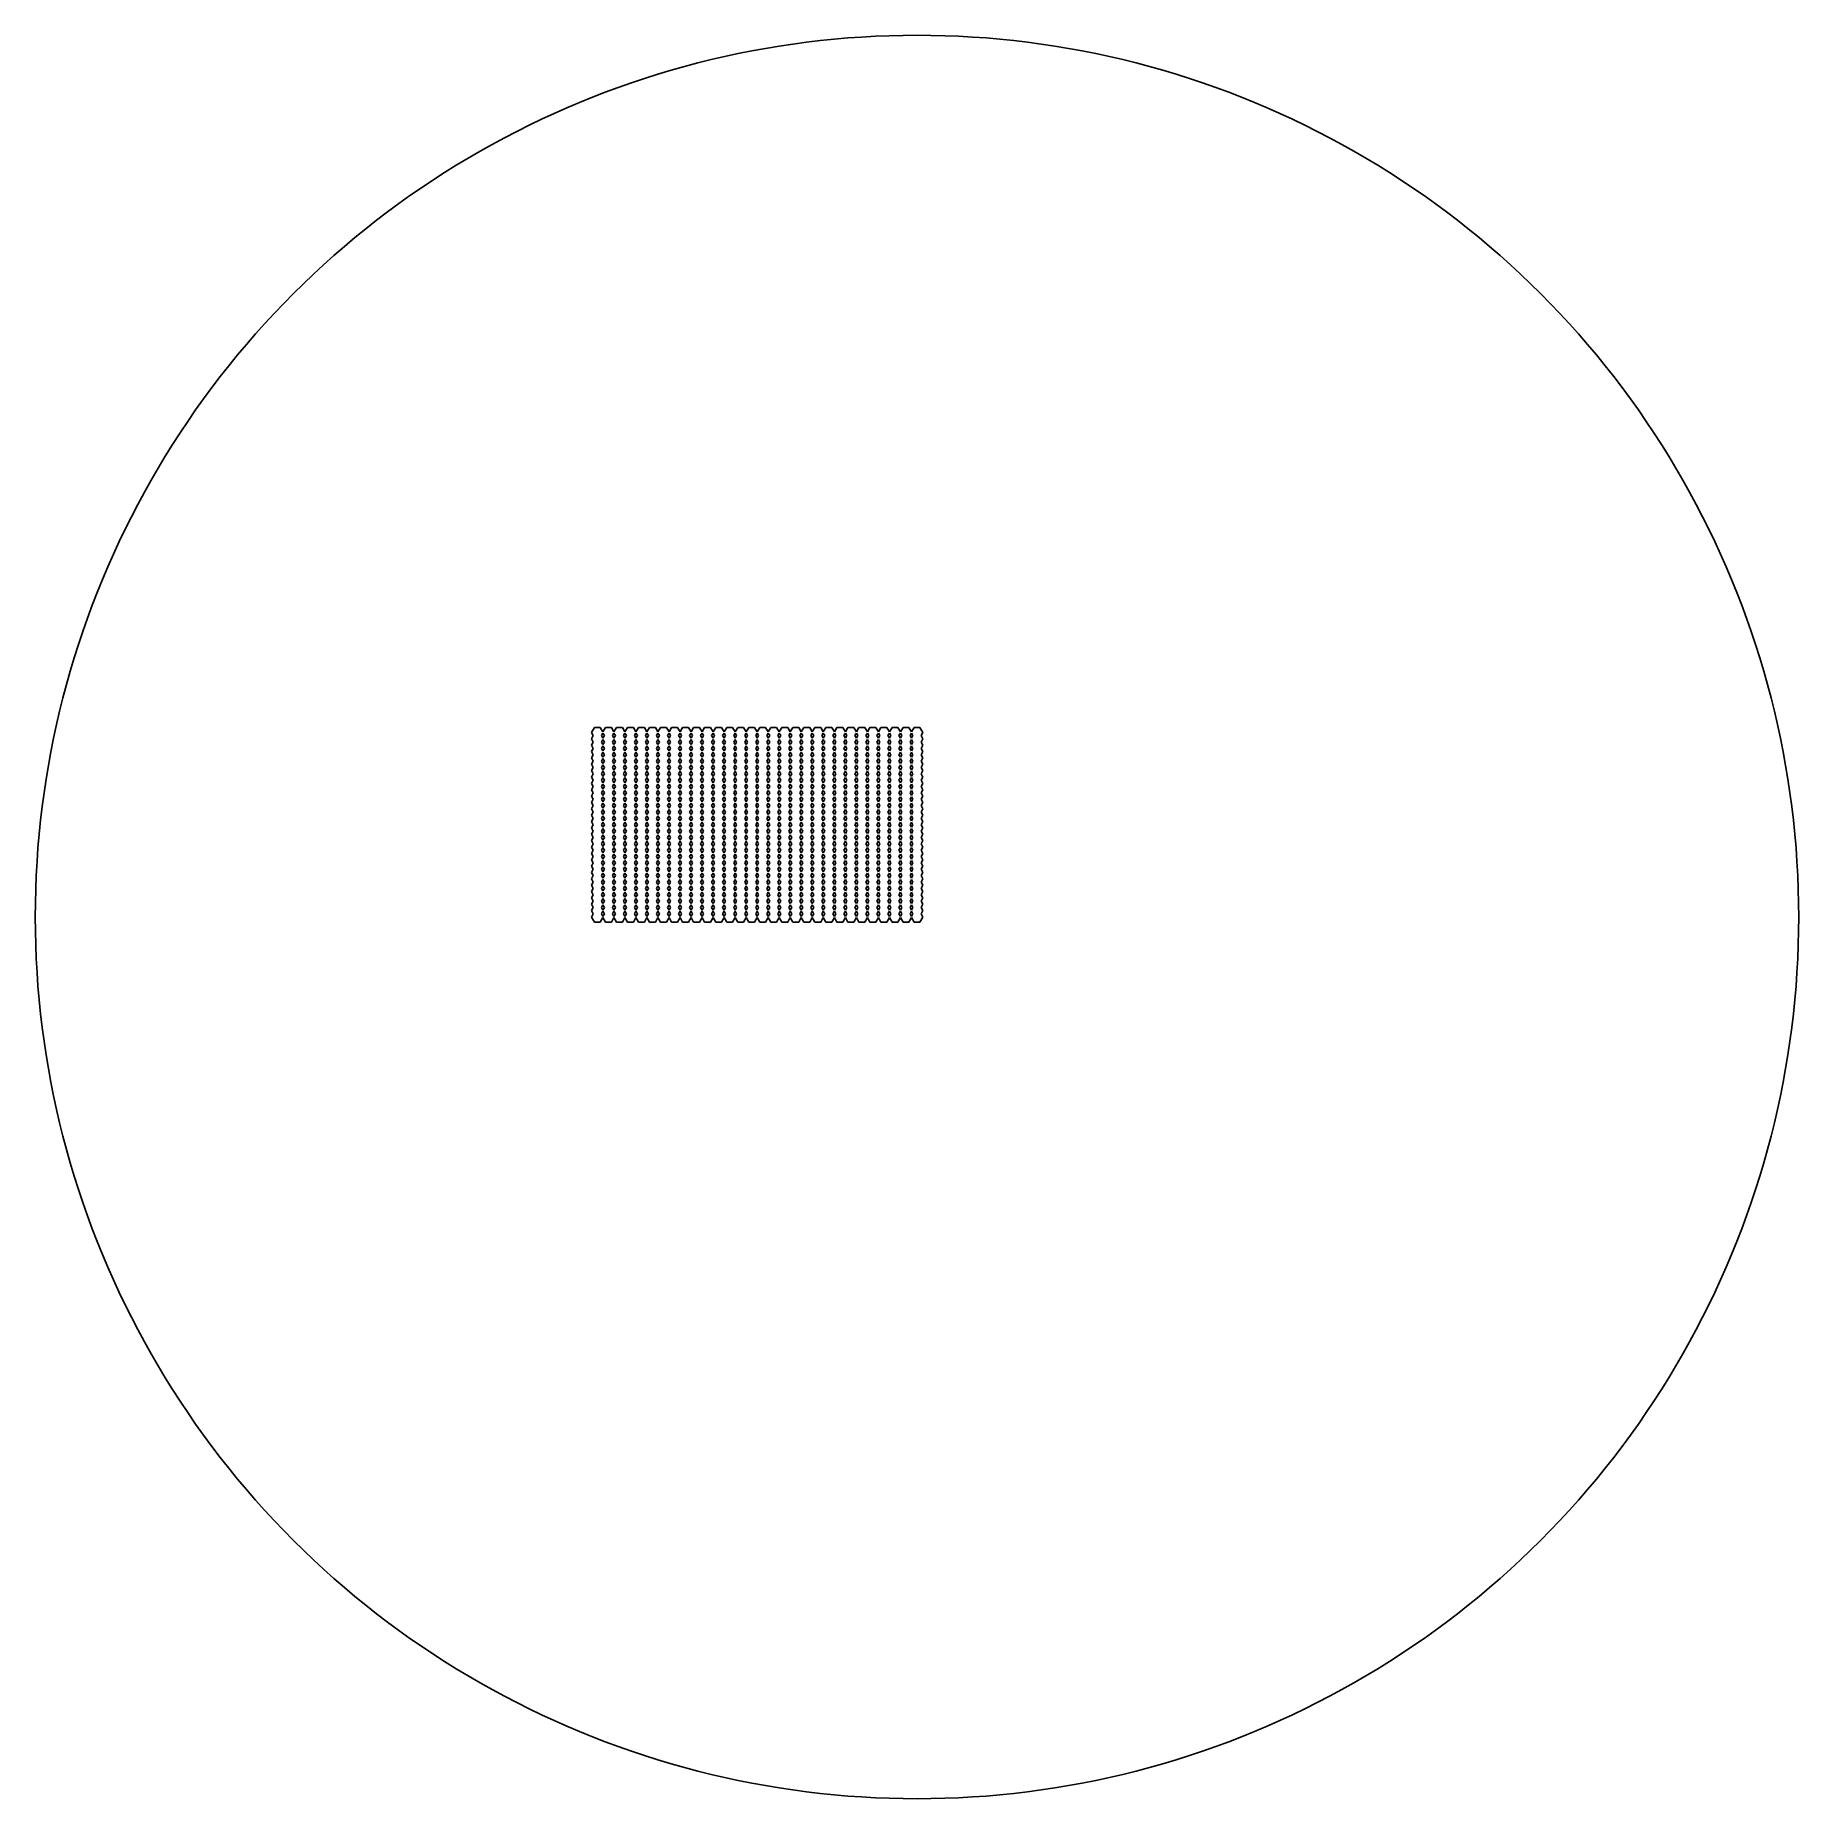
# Model space of a CAD drawing. Header units: metres. Extents: x -3000 to 3000, y -3000 to 3000.
import ezdxf

# ---------------------------------------------------------------- set-up
doc = ezdxf.new("R2010")
doc.units = ezdxf.units.M

msp = doc.modelspace()

# ---------------------------------------------------------------- linework, layer by layer
for p, q in [((0, 3000), (-47.1219, 2999.63)), ((47.1219, 2999.63), (0, 3000)), ((-562.144, 2946.86), (-608.362, 2937.67)), ((-515.787, 2955.33), (-562.144, 2946.86)), ((-469.303, 2963.07), (-515.787, 2955.33)), ((-422.704, 2970.07), (-469.303, 2963.07)), ((-376, 2976.34), (-422.704, 2970.07)), ((-329.203, 2981.88), (-376, 2976.34)), ((-282.325, 2986.69), (-329.203, 2981.88)), ((-235.377, 2990.75), (-282.325, 2986.69)), ((-188.372, 2994.08), (-235.377, 2990.75)), ((-141.319, 2996.67), (-188.372, 2994.08)), ((-94.2323, 2998.52), (-141.319, 2996.67)), ((-47.1219, 2999.63), (-94.2323, 2998.52)), ((94.2323, 2998.52), (47.1219, 2999.63)), ((141.319, 2996.67), (94.2323, 2998.52)), ((188.372, 2994.08), (141.319, 2996.67)), ((235.377, 2990.75), (188.372, 2994.08)), ((282.325, 2986.69), (235.377, 2990.75)), ((329.203, 2981.88), (282.325, 2986.69)), ((376, 2976.34), (329.203, 2981.88)), ((422.704, 2970.07), (376, 2976.34)), ((469.303, 2963.07), (422.704, 2970.07)), ((515.787, 2955.33), (469.303, 2963.07)), ((562.144, 2946.86), (515.787, 2955.33)), ((608.362, 2937.67), (562.144, 2946.86)), ((-836.973, 2880.88), (-882.121, 2867.38)), ((-791.619, 2893.67), (-836.973, 2880.88)), ((-746.07, 2905.75), (-791.619, 2893.67)), ((-700.336, 2917.11), (-746.07, 2905.75)), ((-654.43, 2927.75), (-700.336, 2917.11)), ((-608.362, 2937.67), (-654.43, 2927.75)), ((654.43, 2927.75), (608.362, 2937.67)), ((700.336, 2917.11), (654.43, 2927.75)), ((746.07, 2905.75), (700.336, 2917.11)), ((791.619, 2893.67), (746.07, 2905.75)), ((836.973, 2880.88), (791.619, 2893.67)), ((882.121, 2867.38), (836.973, 2880.88)), ((-1016.21, 2822.64), (-1060.42, 2806.33)), ((-971.752, 2838.26), (-1016.21, 2822.64)), ((-927.051, 2853.17), (-971.752, 2838.26)), ((-882.121, 2867.38), (-927.051, 2853.17)), ((927.051, 2853.17), (882.121, 2867.38)), ((971.752, 2838.26), (927.051, 2853.17)), ((1016.21, 2822.64), (971.752, 2838.26)), ((1060.42, 2806.33), (1016.21, 2822.64)), ((-1148.05, 2771.64), (-1191.44, 2753.26)), ((-1104.37, 2789.33), (-1148.05, 2771.64)), ((-1060.42, 2806.33), (-1104.37, 2789.33)), ((1104.37, 2789.33), (1060.42, 2806.33)), ((1148.05, 2771.64), (1104.37, 2789.33)), ((1191.44, 2753.26), (1148.05, 2771.64)), ((-1277.34, 2714.48), (-1319.82, 2694.08)), ((-1234.54, 2734.21), (-1277.34, 2714.48)), ((-1191.44, 2753.26), (-1234.54, 2734.21)), ((1234.54, 2734.21), (1191.44, 2753.26)), ((1277.34, 2714.48), (1234.54, 2734.21)), ((1319.82, 2694.08), (1277.34, 2714.48)), ((-1403.79, 2651.3), (-1445.26, 2628.92)), ((-1361.97, 2673.02), (-1403.79, 2651.3)), ((-1319.82, 2694.08), (-1361.97, 2673.02)), ((1361.97, 2673.02), (1319.82, 2694.08)), ((1403.79, 2651.3), (1361.97, 2673.02)), ((1445.26, 2628.92), (1403.79, 2651.3)), ((-1527.12, 2582.23), (-1567.5, 2557.92)), ((-1486.38, 2605.89), (-1527.12, 2582.23)), ((-1445.26, 2628.92), (-1486.38, 2605.89)), ((1486.38, 2605.89), (1445.26, 2628.92)), ((1527.12, 2582.23), (1486.38, 2605.89)), ((1567.5, 2557.92), (1527.12, 2582.23)), ((-1607.48, 2532.98), (-1647.07, 2507.42)), ((-1567.5, 2557.92), (-1607.48, 2532.98)), ((1607.48, 2532.98), (1567.5, 2557.92)), ((1647.07, 2507.42), (1607.48, 2532.98)), ((-1686.25, 2481.24), (-1725.02, 2454.45)), ((-1647.07, 2507.42), (-1686.25, 2481.24)), ((1686.25, 2481.24), (1647.07, 2507.42)), ((1725.02, 2454.45), (1686.25, 2481.24)), ((-1763.36, 2427.05), (-1801.26, 2399.05)), ((-1725.02, 2454.45), (-1763.36, 2427.05)), ((1763.36, 2427.05), (1725.02, 2454.45)), ((1801.26, 2399.05), (1763.36, 2427.05)), ((-1875.73, 2341.29), (-1912.27, 2311.54)), ((-1838.72, 2370.47), (-1875.73, 2341.29)), ((-1801.26, 2399.05), (-1838.72, 2370.47)), ((1838.72, 2370.47), (1801.26, 2399.05)), ((1875.73, 2341.29), (1838.72, 2370.47)), ((1912.27, 2311.54), (1875.73, 2341.29)), ((-1948.34, 2281.22), (-1983.94, 2250.33)), ((-1912.27, 2311.54), (-1948.34, 2281.22)), ((1948.34, 2281.22), (1912.27, 2311.54)), ((1983.94, 2250.33), (1948.34, 2281.22)), ((-1983.94, 2250.33), (-2019.04, 2218.89)), ((2019.04, 2218.89), (1983.94, 2250.33)), ((-2053.64, 2186.91), (-2087.74, 2154.38)), ((-2019.04, 2218.89), (-2053.64, 2186.91)), ((2053.64, 2186.91), (2019.04, 2218.89)), ((2087.74, 2154.38), (2053.64, 2186.91)), ((-2121.32, 2121.32), (-2154.38, 2087.74)), ((-2087.74, 2154.38), (-2121.32, 2121.32)), ((2121.32, 2121.32), (2087.74, 2154.38)), ((2154.38, 2087.74), (2121.32, 2121.32)), ((-2186.91, 2053.64), (-2218.89, 2019.04)), ((-2154.38, 2087.74), (-2186.91, 2053.64)), ((2186.91, 2053.64), (2154.38, 2087.74)), ((2218.89, 2019.04), (2186.91, 2053.64)), ((-2250.33, 1983.94), (-2281.22, 1948.34)), ((-2218.89, 2019.04), (-2250.33, 1983.94)), ((2250.33, 1983.94), (2218.89, 2019.04)), ((2281.22, 1948.34), (2250.33, 1983.94)), ((-2281.22, 1948.34), (-2311.54, 1912.27)), ((2311.54, 1912.27), (2281.22, 1948.34)), ((-2341.29, 1875.73), (-2370.47, 1838.72)), ((-2311.54, 1912.27), (-2341.29, 1875.73)), ((2341.29, 1875.73), (2311.54, 1912.27)), ((2370.47, 1838.72), (2341.29, 1875.73)), ((-2399.05, 1801.26), (-2427.05, 1763.36)), ((-2370.47, 1838.72), (-2399.05, 1801.26)), ((2399.05, 1801.26), (2370.47, 1838.72)), ((2427.05, 1763.36), (2399.05, 1801.26)), ((-2427.05, 1763.36), (-2454.45, 1725.02)), ((2454.45, 1725.02), (2427.05, 1763.36)), ((-2481.24, 1686.25), (-2507.42, 1647.07)), ((-2454.45, 1725.02), (-2481.24, 1686.25)), ((2481.24, 1686.25), (2454.45, 1725.02)), ((2507.42, 1647.07), (2481.24, 1686.25)), ((-2507.42, 1647.07), (-2532.98, 1607.48)), ((2532.98, 1607.48), (2507.42, 1647.07)), ((-2557.92, 1567.5), (-2582.23, 1527.12)), ((-2532.98, 1607.48), (-2557.92, 1567.5)), ((2557.92, 1567.5), (2532.98, 1607.48)), ((2582.23, 1527.12), (2557.92, 1567.5)), ((-2582.23, 1527.12), (-2605.89, 1486.38)), ((2605.89, 1486.38), (2582.23, 1527.12)), ((-2628.92, 1445.26), (-2651.3, 1403.79)), ((-2605.89, 1486.38), (-2628.92, 1445.26)), ((2628.92, 1445.26), (2605.89, 1486.38)), ((2651.3, 1403.79), (2628.92, 1445.26)), ((-2651.3, 1403.79), (-2673.02, 1361.97)), ((2673.02, 1361.97), (2651.3, 1403.79)), ((-2673.02, 1361.97), (-2694.08, 1319.82)), ((2694.08, 1319.82), (2673.02, 1361.97)), ((-2714.48, 1277.34), (-2734.21, 1234.54)), ((-2694.08, 1319.82), (-2714.48, 1277.34)), ((2714.48, 1277.34), (2694.08, 1319.82)), ((2734.21, 1234.54), (2714.48, 1277.34)), ((-2734.21, 1234.54), (-2753.26, 1191.44)), ((2753.26, 1191.44), (2734.21, 1234.54)), ((-2771.64, 1148.05), (-2789.33, 1104.37)), ((-2753.26, 1191.44), (-2771.64, 1148.05)), ((2771.64, 1148.05), (2753.26, 1191.44)), ((2789.33, 1104.37), (2771.64, 1148.05)), ((-2789.33, 1104.37), (-2806.33, 1060.42)), ((2806.33, 1060.42), (2789.33, 1104.37)), ((-2806.33, 1060.42), (-2822.64, 1016.21)), ((2822.64, 1016.21), (2806.33, 1060.42)), ((-2838.26, 971.752), (-2853.17, 927.051)), ((-2822.64, 1016.21), (-2838.26, 971.752)), ((2838.26, 971.752), (2822.64, 1016.21)), ((2853.17, 927.051), (2838.26, 971.752)), ((-2853.17, 927.051), (-2867.38, 882.121)), ((2867.38, 882.121), (2853.17, 927.051)), ((-2867.38, 882.121), (-2880.88, 836.973)), ((2880.88, 836.973), (2867.38, 882.121)), ((-2893.67, 791.619), (-2905.75, 746.07)), ((-2880.88, 836.973), (-2893.67, 791.619)), ((2893.67, 791.619), (2880.88, 836.973)), ((2905.75, 746.07), (2893.67, 791.619)), ((-2905.75, 746.07), (-2917.11, 700.336)), ((2917.11, 700.336), (2905.75, 746.07)), ((-2917.11, 700.336), (-2927.75, 654.43)), ((2927.75, 654.43), (2917.11, 700.336)), ((-2937.67, 608.362), (-2946.86, 562.144)), ((-2927.75, 654.43), (-2937.67, 608.362)), ((-1107.5, 627.868), (-1097.5, 645.189)), ((-1101.25, 617.043), (-1107.5, 627.868)), ((-1107.5, 606.218), (-1101.25, 617.043)), ((-1101.25, 595.392), (-1107.5, 606.218)), ((-1097.5, 645.189), (-1077.5, 645.189)), ((-1077.5, 645.189), (-1068.75, 630.033)), ((-1068.75, 625.703), (-1073.75, 617.043)), ((-1073.75, 617.043), (-1068.75, 608.383)), ((-1068.75, 604.053), (-1073.75, 595.392)), ((-1068.75, 630.033), (-1060, 645.189)), ((-1063.75, 617.043), (-1068.75, 625.703)), ((-1068.75, 608.383), (-1063.75, 617.043)), ((-1063.75, 595.392), (-1068.75, 604.053)), ((-1060, 645.189), (-1040, 645.189)), ((-1040, 645.189), (-1031.25, 630.033)), ((-1031.25, 625.703), (-1036.25, 617.043)), ((-1036.25, 617.043), (-1031.25, 608.383)), ((-1031.25, 604.053), (-1036.25, 595.392)), ((-1031.25, 630.033), (-1022.5, 645.189)), ((-1026.25, 617.043), (-1031.25, 625.703)), ((-1031.25, 608.383), (-1026.25, 617.043)), ((-1026.25, 595.392), (-1031.25, 604.053)), ((-1022.5, 645.189), (-1002.5, 645.189)), ((-1002.5, 645.189), (-993.75, 630.033)), ((-993.75, 625.703), (-998.75, 617.043)), ((-998.75, 617.043), (-993.75, 608.383)), ((-993.75, 604.053), (-998.75, 595.392)), ((-993.75, 630.033), (-985, 645.189)), ((-988.75, 617.043), (-993.75, 625.703)), ((-993.75, 608.383), (-988.75, 617.043)), ((-988.75, 595.392), (-993.75, 604.053)), ((-985, 645.189), (-965, 645.189)), ((-965, 645.189), (-956.25, 630.033)), ((-956.25, 625.703), (-961.25, 617.043)), ((-961.25, 617.043), (-956.25, 608.383)), ((-956.25, 604.053), (-961.25, 595.392)), ((-956.25, 630.033), (-947.5, 645.189)), ((-951.25, 617.043), (-956.25, 625.703)), ((-956.25, 608.383), (-951.25, 617.043)), ((-951.25, 595.392), (-956.25, 604.053)), ((-947.5, 645.189), (-927.5, 645.189)), ((-927.5, 645.189), (-918.75, 630.033)), ((-918.75, 625.703), (-923.75, 617.043)), ((-923.75, 617.043), (-918.75, 608.383)), ((-918.75, 604.053), (-923.75, 595.392)), ((-918.75, 630.033), (-910, 645.189)), ((-913.75, 617.043), (-918.75, 625.703)), ((-918.75, 608.383), (-913.75, 617.043)), ((-913.75, 595.392), (-918.75, 604.053)), ((-910, 645.189), (-890, 645.189)), ((-890, 645.189), (-881.25, 630.033)), ((-881.25, 625.703), (-886.25, 617.043)), ((-886.25, 617.043), (-881.25, 608.383)), ((-881.25, 604.053), (-886.25, 595.392)), ((-881.25, 630.033), (-872.5, 645.189)), ((-876.25, 617.043), (-881.25, 625.703)), ((-881.25, 608.383), (-876.25, 617.043)), ((-876.25, 595.392), (-881.25, 604.053)), ((-872.5, 645.189), (-852.5, 645.189)), ((-852.5, 645.189), (-843.75, 630.033)), ((-843.75, 625.703), (-848.75, 617.043)), ((-848.75, 617.043), (-843.75, 608.383)), ((-843.75, 604.053), (-848.75, 595.392)), ((-843.75, 630.033), (-835, 645.189)), ((-838.75, 617.043), (-843.75, 625.703)), ((-843.75, 608.383), (-838.75, 617.043)), ((-838.75, 595.392), (-843.75, 604.053)), ((-835, 645.189), (-815, 645.189)), ((-815, 645.189), (-806.25, 630.033)), ((-806.25, 625.703), (-811.25, 617.043)), ((-811.25, 617.043), (-806.25, 608.383)), ((-806.25, 604.053), (-811.25, 595.392)), ((-806.25, 630.033), (-797.5, 645.189)), ((-801.25, 617.043), (-806.25, 625.703)), ((-806.25, 608.383), (-801.25, 617.043)), ((-801.25, 595.392), (-806.25, 604.053)), ((-797.5, 645.189), (-777.5, 645.189)), ((-777.5, 645.189), (-768.75, 630.033)), ((-768.75, 625.703), (-773.75, 617.043)), ((-773.75, 617.043), (-768.75, 608.383)), ((-768.75, 604.053), (-773.75, 595.392)), ((-768.75, 630.033), (-760, 645.189)), ((-763.75, 617.043), (-768.75, 625.703)), ((-768.75, 608.383), (-763.75, 617.043)), ((-763.75, 595.392), (-768.75, 604.053)), ((-760, 645.189), (-740, 645.189)), ((-740, 645.189), (-731.25, 630.033)), ((-731.25, 625.703), (-736.25, 617.043)), ((-736.25, 617.043), (-731.25, 608.383)), ((-731.25, 604.053), (-736.25, 595.392)), ((-731.25, 630.033), (-722.5, 645.189)), ((-726.25, 617.043), (-731.25, 625.703)), ((-731.25, 608.383), (-726.25, 617.043)), ((-726.25, 595.392), (-731.25, 604.053)), ((-722.5, 645.189), (-702.5, 645.189)), ((-702.5, 645.189), (-693.75, 630.033)), ((-693.75, 625.703), (-698.75, 617.043)), ((-698.75, 617.043), (-693.75, 608.383)), ((-693.75, 604.053), (-698.75, 595.392)), ((-693.75, 630.033), (-685, 645.189)), ((-688.75, 617.043), (-693.75, 625.703)), ((-693.75, 608.383), (-688.75, 617.043)), ((-688.75, 595.392), (-693.75, 604.053)), ((-685, 645.189), (-665, 645.189)), ((-665, 645.189), (-656.25, 630.033)), ((-656.25, 625.703), (-661.25, 617.043)), ((-661.25, 617.043), (-656.25, 608.383)), ((-656.25, 604.053), (-661.25, 595.392)), ((-656.25, 630.033), (-647.5, 645.189)), ((-651.25, 617.043), (-656.25, 625.703)), ((-656.25, 608.383), (-651.25, 617.043)), ((-651.25, 595.392), (-656.25, 604.053)), ((-647.5, 645.189), (-627.5, 645.189)), ((-627.5, 645.189), (-618.75, 630.033)), ((-618.75, 625.703), (-623.75, 617.043)), ((-623.75, 617.043), (-618.75, 608.383)), ((-618.75, 604.053), (-623.75, 595.392)), ((-618.75, 630.033), (-610, 645.189)), ((-613.75, 617.043), (-618.75, 625.703)), ((-618.75, 608.383), (-613.75, 617.043)), ((-613.75, 595.392), (-618.75, 604.053)), ((-610, 645.189), (-590, 645.189)), ((-590, 645.189), (-581.25, 630.033)), ((-581.25, 625.703), (-586.25, 617.043)), ((-586.25, 617.043), (-581.25, 608.383)), ((-581.25, 604.053), (-586.25, 595.392)), ((-581.25, 630.033), (-572.5, 645.189)), ((-576.25, 617.043), (-581.25, 625.703)), ((-581.25, 608.383), (-576.25, 617.043)), ((-576.25, 595.392), (-581.25, 604.053)), ((-572.5, 645.189), (-552.5, 645.189)), ((-552.5, 645.189), (-543.75, 630.033)), ((-543.75, 625.703), (-548.75, 617.043)), ((-548.75, 617.043), (-543.75, 608.383)), ((-543.75, 604.053), (-548.75, 595.392)), ((-543.75, 630.033), (-535, 645.189)), ((-538.75, 617.043), (-543.75, 625.703)), ((-543.75, 608.383), (-538.75, 617.043)), ((-538.75, 595.392), (-543.75, 604.053)), ((-535, 645.189), (-515, 645.189)), ((-515, 645.189), (-506.25, 630.033)), ((-506.25, 625.703), (-511.25, 617.043)), ((-511.25, 617.043), (-506.25, 608.383)), ((-506.25, 604.053), (-511.25, 595.392)), ((-506.25, 630.033), (-497.5, 645.189)), ((-501.25, 617.043), (-506.25, 625.703)), ((-506.25, 608.383), (-501.25, 617.043)), ((-501.25, 595.392), (-506.25, 604.053)), ((-497.5, 645.189), (-477.5, 645.189)), ((-477.5, 645.189), (-468.75, 630.033)), ((-468.75, 625.703), (-473.75, 617.043)), ((-473.75, 617.043), (-468.75, 608.383)), ((-468.75, 604.053), (-473.75, 595.392)), ((-468.75, 630.033), (-460, 645.189)), ((-463.75, 617.043), (-468.75, 625.703)), ((-468.75, 608.383), (-463.75, 617.043)), ((-463.75, 595.392), (-468.75, 604.053)), ((-460, 645.189), (-440, 645.189)), ((-440, 645.189), (-431.25, 630.033)), ((-431.25, 625.703), (-436.25, 617.043)), ((-436.25, 617.043), (-431.25, 608.383)), ((-431.25, 604.053), (-436.25, 595.392)), ((-431.25, 630.033), (-422.5, 645.189)), ((-426.25, 617.043), (-431.25, 625.703)), ((-431.25, 608.383), (-426.25, 617.043)), ((-426.25, 595.392), (-431.25, 604.053)), ((-422.5, 645.189), (-402.5, 645.189)), ((-402.5, 645.189), (-393.75, 630.033)), ((-393.75, 625.703), (-398.75, 617.043)), ((-398.75, 617.043), (-393.75, 608.383)), ((-393.75, 604.053), (-398.75, 595.392)), ((-393.75, 630.033), (-385, 645.189)), ((-388.75, 617.043), (-393.75, 625.703)), ((-393.75, 608.383), (-388.75, 617.043)), ((-388.75, 595.392), (-393.75, 604.053)), ((-385, 645.189), (-365, 645.189)), ((-365, 645.189), (-356.25, 630.033)), ((-356.25, 625.703), (-361.25, 617.043)), ((-361.25, 617.043), (-356.25, 608.383)), ((-356.25, 604.053), (-361.25, 595.392)), ((-356.25, 630.033), (-347.5, 645.189)), ((-351.25, 617.043), (-356.25, 625.703)), ((-356.25, 608.383), (-351.25, 617.043)), ((-351.25, 595.392), (-356.25, 604.053)), ((-347.5, 645.189), (-327.5, 645.189)), ((-327.5, 645.189), (-318.75, 630.033)), ((-318.75, 625.703), (-323.75, 617.043)), ((-323.75, 617.043), (-318.75, 608.383)), ((-318.75, 604.053), (-323.75, 595.392)), ((-318.75, 630.033), (-310, 645.189)), ((-313.75, 617.043), (-318.75, 625.703)), ((-318.75, 608.383), (-313.75, 617.043)), ((-313.75, 595.392), (-318.75, 604.053)), ((-310, 645.189), (-290, 645.189)), ((-290, 645.189), (-281.25, 630.033)), ((-281.25, 625.703), (-286.25, 617.043)), ((-286.25, 617.043), (-281.25, 608.383)), ((-281.25, 604.053), (-286.25, 595.392)), ((-281.25, 630.033), (-272.5, 645.189)), ((-276.25, 617.043), (-281.25, 625.703)), ((-281.25, 608.383), (-276.25, 617.043)), ((-276.25, 595.392), (-281.25, 604.053)), ((-272.5, 645.189), (-252.5, 645.189)), ((-252.5, 645.189), (-243.75, 630.033)), ((-243.75, 625.703), (-248.75, 617.043)), ((-248.75, 617.043), (-243.75, 608.383)), ((-243.75, 604.053), (-248.75, 595.392)), ((-243.75, 630.033), (-235, 645.189)), ((-238.75, 617.043), (-243.75, 625.703)), ((-243.75, 608.383), (-238.75, 617.043)), ((-238.75, 595.392), (-243.75, 604.053)), ((-235, 645.189), (-215, 645.189)), ((-215, 645.189), (-206.25, 630.033)), ((-206.25, 625.703), (-211.25, 617.043)), ((-211.25, 617.043), (-206.25, 608.383)), ((-206.25, 604.053), (-211.25, 595.392)), ((-206.25, 630.033), (-197.5, 645.189)), ((-201.25, 617.043), (-206.25, 625.703)), ((-206.25, 608.383), (-201.25, 617.043)), ((-201.25, 595.392), (-206.25, 604.053)), ((-197.5, 645.189), (-177.5, 645.189)), ((-177.5, 645.189), (-168.75, 630.033)), ((-168.75, 625.703), (-173.75, 617.043)), ((-173.75, 617.043), (-168.75, 608.383)), ((-168.75, 604.053), (-173.75, 595.392)), ((-168.75, 630.033), (-160, 645.189)), ((-163.75, 617.043), (-168.75, 625.703)), ((-168.75, 608.383), (-163.75, 617.043)), ((-163.75, 595.392), (-168.75, 604.053)), ((-160, 645.189), (-140, 645.189)), ((-140, 645.189), (-131.25, 630.033)), ((-131.25, 625.703), (-136.25, 617.043)), ((-136.25, 617.043), (-131.25, 608.383)), ((-131.25, 604.053), (-136.25, 595.392)), ((-131.25, 630.033), (-122.5, 645.189)), ((-126.25, 617.043), (-131.25, 625.703)), ((-131.25, 608.383), (-126.25, 617.043)), ((-126.25, 595.392), (-131.25, 604.053)), ((-122.5, 645.189), (-102.5, 645.189)), ((-102.5, 645.189), (-93.75, 630.033)), ((-93.75, 625.703), (-98.75, 617.043)), ((-98.75, 617.043), (-93.75, 608.383)), ((-93.75, 604.053), (-98.75, 595.392)), ((-93.75, 630.033), (-85, 645.189)), ((-88.75, 617.043), (-93.75, 625.703)), ((-93.75, 608.383), (-88.75, 617.043)), ((-88.75, 595.392), (-93.75, 604.053)), ((-85, 645.189), (-65, 645.189)), ((-65, 645.189), (-56.25, 630.033)), ((-56.25, 625.703), (-61.25, 617.043)), ((-61.25, 617.043), (-56.25, 608.383)), ((-56.25, 604.053), (-61.25, 595.392)), ((-56.25, 630.033), (-47.5, 645.189)), ((-51.25, 617.043), (-56.25, 625.703)), ((-56.25, 608.383), (-51.25, 617.043)), ((-51.25, 595.392), (-56.25, 604.053)), ((-47.5, 645.189), (-27.5, 645.189)), ((-27.5, 645.189), (-18.75, 630.033)), ((-18.75, 625.703), (-23.75, 617.043)), ((-23.75, 617.043), (-18.75, 608.383)), ((-18.75, 604.053), (-23.75, 595.392)), ((-18.75, 630.033), (-10, 645.189)), ((-13.75, 617.043), (-18.75, 625.703)), ((-18.75, 608.383), (-13.75, 617.043)), ((-13.75, 595.392), (-18.75, 604.053)), ((-10, 645.189), (10, 645.189)), ((10, 645.189), (20, 627.868)), ((20, 627.868), (13.75, 617.043)), ((13.75, 617.043), (20, 606.218)), ((20, 606.218), (13.75, 595.392)), ((2937.67, 608.362), (2927.75, 654.43)), ((2946.86, 562.144), (2937.67, 608.362)), ((-2946.86, 562.144), (-2955.33, 515.787)), ((-1107.5, 584.567), (-1101.25, 595.392)), ((-1101.25, 573.742), (-1107.5, 584.567)), ((-1107.5, 562.917), (-1101.25, 573.742)), ((-1101.25, 552.091), (-1107.5, 562.917)), ((-1107.5, 541.266), (-1101.25, 552.091)), ((-1101.25, 530.441), (-1107.5, 541.266)), ((-1073.75, 595.392), (-1068.75, 586.732)), ((-1068.75, 582.402), (-1073.75, 573.742)), ((-1073.75, 573.742), (-1068.75, 565.082)), ((-1068.75, 560.751), (-1073.75, 552.091)), ((-1073.75, 552.091), (-1068.75, 543.431)), ((-1068.75, 586.732), (-1063.75, 595.392)), ((-1063.75, 573.742), (-1068.75, 582.402)), ((-1068.75, 565.082), (-1063.75, 573.742)), ((-1063.75, 552.091), (-1068.75, 560.751)), ((-1068.75, 543.431), (-1063.75, 552.091)), ((-1036.25, 595.392), (-1031.25, 586.732)), ((-1031.25, 582.402), (-1036.25, 573.742)), ((-1036.25, 573.742), (-1031.25, 565.082)), ((-1031.25, 560.751), (-1036.25, 552.091)), ((-1036.25, 552.091), (-1031.25, 543.431)), ((-1031.25, 586.732), (-1026.25, 595.392)), ((-1026.25, 573.742), (-1031.25, 582.402)), ((-1031.25, 565.082), (-1026.25, 573.742)), ((-1026.25, 552.091), (-1031.25, 560.751)), ((-1031.25, 543.431), (-1026.25, 552.091)), ((-998.75, 595.392), (-993.75, 586.732)), ((-993.75, 582.402), (-998.75, 573.742)), ((-998.75, 573.742), (-993.75, 565.082)), ((-993.75, 560.751), (-998.75, 552.091)), ((-998.75, 552.091), (-993.75, 543.431)), ((-993.75, 586.732), (-988.75, 595.392)), ((-988.75, 573.742), (-993.75, 582.402)), ((-993.75, 565.082), (-988.75, 573.742)), ((-988.75, 552.091), (-993.75, 560.751)), ((-993.75, 543.431), (-988.75, 552.091)), ((-961.25, 595.392), (-956.25, 586.732)), ((-956.25, 582.402), (-961.25, 573.742)), ((-961.25, 573.742), (-956.25, 565.082)), ((-956.25, 560.751), (-961.25, 552.091)), ((-961.25, 552.091), (-956.25, 543.431)), ((-956.25, 586.732), (-951.25, 595.392)), ((-951.25, 573.742), (-956.25, 582.402)), ((-956.25, 565.082), (-951.25, 573.742)), ((-951.25, 552.091), (-956.25, 560.751)), ((-956.25, 543.431), (-951.25, 552.091)), ((-923.75, 595.392), (-918.75, 586.732)), ((-918.75, 582.402), (-923.75, 573.742)), ((-923.75, 573.742), (-918.75, 565.082)), ((-918.75, 560.751), (-923.75, 552.091)), ((-923.75, 552.091), (-918.75, 543.431)), ((-918.75, 586.732), (-913.75, 595.392)), ((-913.75, 573.742), (-918.75, 582.402)), ((-918.75, 565.082), (-913.75, 573.742)), ((-913.75, 552.091), (-918.75, 560.751)), ((-918.75, 543.431), (-913.75, 552.091)), ((-886.25, 595.392), (-881.25, 586.732)), ((-881.25, 582.402), (-886.25, 573.742)), ((-886.25, 573.742), (-881.25, 565.082)), ((-881.25, 560.751), (-886.25, 552.091)), ((-886.25, 552.091), (-881.25, 543.431)), ((-881.25, 586.732), (-876.25, 595.392)), ((-876.25, 573.742), (-881.25, 582.402)), ((-881.25, 565.082), (-876.25, 573.742)), ((-876.25, 552.091), (-881.25, 560.751)), ((-881.25, 543.431), (-876.25, 552.091)), ((-848.75, 595.392), (-843.75, 586.732)), ((-843.75, 582.402), (-848.75, 573.742)), ((-848.75, 573.742), (-843.75, 565.082)), ((-843.75, 560.751), (-848.75, 552.091)), ((-848.75, 552.091), (-843.75, 543.431)), ((-843.75, 586.732), (-838.75, 595.392)), ((-838.75, 573.742), (-843.75, 582.402)), ((-843.75, 565.082), (-838.75, 573.742)), ((-838.75, 552.091), (-843.75, 560.751)), ((-843.75, 543.431), (-838.75, 552.091)), ((-811.25, 595.392), (-806.25, 586.732)), ((-806.25, 582.402), (-811.25, 573.742)), ((-811.25, 573.742), (-806.25, 565.082)), ((-806.25, 560.751), (-811.25, 552.091)), ((-811.25, 552.091), (-806.25, 543.431)), ((-806.25, 586.732), (-801.25, 595.392)), ((-801.25, 573.742), (-806.25, 582.402)), ((-806.25, 565.082), (-801.25, 573.742)), ((-801.25, 552.091), (-806.25, 560.751)), ((-806.25, 543.431), (-801.25, 552.091)), ((-773.75, 595.392), (-768.75, 586.732)), ((-768.75, 582.402), (-773.75, 573.742)), ((-773.75, 573.742), (-768.75, 565.082)), ((-768.75, 560.751), (-773.75, 552.091)), ((-773.75, 552.091), (-768.75, 543.431)), ((-768.75, 586.732), (-763.75, 595.392)), ((-763.75, 573.742), (-768.75, 582.402)), ((-768.75, 565.082), (-763.75, 573.742)), ((-763.75, 552.091), (-768.75, 560.751)), ((-768.75, 543.431), (-763.75, 552.091)), ((-736.25, 595.392), (-731.25, 586.732)), ((-731.25, 582.402), (-736.25, 573.742)), ((-736.25, 573.742), (-731.25, 565.082)), ((-731.25, 560.751), (-736.25, 552.091)), ((-736.25, 552.091), (-731.25, 543.431)), ((-731.25, 586.732), (-726.25, 595.392)), ((-726.25, 573.742), (-731.25, 582.402)), ((-731.25, 565.082), (-726.25, 573.742)), ((-726.25, 552.091), (-731.25, 560.751)), ((-731.25, 543.431), (-726.25, 552.091)), ((-698.75, 595.392), (-693.75, 586.732)), ((-693.75, 582.402), (-698.75, 573.742)), ((-698.75, 573.742), (-693.75, 565.082)), ((-693.75, 560.751), (-698.75, 552.091)), ((-698.75, 552.091), (-693.75, 543.431)), ((-693.75, 586.732), (-688.75, 595.392)), ((-688.75, 573.742), (-693.75, 582.402)), ((-693.75, 565.082), (-688.75, 573.742)), ((-688.75, 552.091), (-693.75, 560.751)), ((-693.75, 543.431), (-688.75, 552.091)), ((-661.25, 595.392), (-656.25, 586.732)), ((-656.25, 582.402), (-661.25, 573.742)), ((-661.25, 573.742), (-656.25, 565.082)), ((-656.25, 560.751), (-661.25, 552.091)), ((-661.25, 552.091), (-656.25, 543.431)), ((-656.25, 586.732), (-651.25, 595.392)), ((-651.25, 573.742), (-656.25, 582.402)), ((-656.25, 565.082), (-651.25, 573.742)), ((-651.25, 552.091), (-656.25, 560.751)), ((-656.25, 543.431), (-651.25, 552.091)), ((-623.75, 595.392), (-618.75, 586.732)), ((-618.75, 582.402), (-623.75, 573.742)), ((-623.75, 573.742), (-618.75, 565.082)), ((-618.75, 560.751), (-623.75, 552.091)), ((-623.75, 552.091), (-618.75, 543.431)), ((-618.75, 586.732), (-613.75, 595.392)), ((-613.75, 573.742), (-618.75, 582.402)), ((-618.75, 565.082), (-613.75, 573.742)), ((-613.75, 552.091), (-618.75, 560.751)), ((-618.75, 543.431), (-613.75, 552.091)), ((-586.25, 595.392), (-581.25, 586.732)), ((-581.25, 582.402), (-586.25, 573.742)), ((-586.25, 573.742), (-581.25, 565.082)), ((-581.25, 560.751), (-586.25, 552.091)), ((-586.25, 552.091), (-581.25, 543.431)), ((-581.25, 586.732), (-576.25, 595.392)), ((-576.25, 573.742), (-581.25, 582.402)), ((-581.25, 565.082), (-576.25, 573.742)), ((-576.25, 552.091), (-581.25, 560.751)), ((-581.25, 543.431), (-576.25, 552.091)), ((-548.75, 595.392), (-543.75, 586.732)), ((-543.75, 582.402), (-548.75, 573.742)), ((-548.75, 573.742), (-543.75, 565.082)), ((-543.75, 560.751), (-548.75, 552.091)), ((-548.75, 552.091), (-543.75, 543.431)), ((-543.75, 586.732), (-538.75, 595.392)), ((-538.75, 573.742), (-543.75, 582.402)), ((-543.75, 565.082), (-538.75, 573.742)), ((-538.75, 552.091), (-543.75, 560.751)), ((-543.75, 543.431), (-538.75, 552.091)), ((-511.25, 595.392), (-506.25, 586.732)), ((-506.25, 582.402), (-511.25, 573.742)), ((-511.25, 573.742), (-506.25, 565.082)), ((-506.25, 560.751), (-511.25, 552.091)), ((-511.25, 552.091), (-506.25, 543.431)), ((-506.25, 586.732), (-501.25, 595.392)), ((-501.25, 573.742), (-506.25, 582.402)), ((-506.25, 565.082), (-501.25, 573.742)), ((-501.25, 552.091), (-506.25, 560.751)), ((-506.25, 543.431), (-501.25, 552.091)), ((-473.75, 595.392), (-468.75, 586.732)), ((-468.75, 582.402), (-473.75, 573.742)), ((-473.75, 573.742), (-468.75, 565.082)), ((-468.75, 560.751), (-473.75, 552.091)), ((-473.75, 552.091), (-468.75, 543.431)), ((-468.75, 586.732), (-463.75, 595.392)), ((-463.75, 573.742), (-468.75, 582.402)), ((-468.75, 565.082), (-463.75, 573.742)), ((-463.75, 552.091), (-468.75, 560.751)), ((-468.75, 543.431), (-463.75, 552.091)), ((-436.25, 595.392), (-431.25, 586.732)), ((-431.25, 582.402), (-436.25, 573.742)), ((-436.25, 573.742), (-431.25, 565.082)), ((-431.25, 560.751), (-436.25, 552.091)), ((-436.25, 552.091), (-431.25, 543.431)), ((-431.25, 586.732), (-426.25, 595.392)), ((-426.25, 573.742), (-431.25, 582.402)), ((-431.25, 565.082), (-426.25, 573.742)), ((-426.25, 552.091), (-431.25, 560.751)), ((-431.25, 543.431), (-426.25, 552.091)), ((-398.75, 595.392), (-393.75, 586.732)), ((-393.75, 582.402), (-398.75, 573.742)), ((-398.75, 573.742), (-393.75, 565.082)), ((-393.75, 560.751), (-398.75, 552.091)), ((-398.75, 552.091), (-393.75, 543.431)), ((-393.75, 586.732), (-388.75, 595.392)), ((-388.75, 573.742), (-393.75, 582.402)), ((-393.75, 565.082), (-388.75, 573.742)), ((-388.75, 552.091), (-393.75, 560.751)), ((-393.75, 543.431), (-388.75, 552.091)), ((-361.25, 595.392), (-356.25, 586.732)), ((-356.25, 582.402), (-361.25, 573.742)), ((-361.25, 573.742), (-356.25, 565.082)), ((-356.25, 560.751), (-361.25, 552.091)), ((-361.25, 552.091), (-356.25, 543.431)), ((-356.25, 586.732), (-351.25, 595.392)), ((-351.25, 573.742), (-356.25, 582.402)), ((-356.25, 565.082), (-351.25, 573.742)), ((-351.25, 552.091), (-356.25, 560.751)), ((-356.25, 543.431), (-351.25, 552.091)), ((-323.75, 595.392), (-318.75, 586.732)), ((-318.75, 582.402), (-323.75, 573.742)), ((-323.75, 573.742), (-318.75, 565.082)), ((-318.75, 560.751), (-323.75, 552.091)), ((-323.75, 552.091), (-318.75, 543.431)), ((-318.75, 586.732), (-313.75, 595.392)), ((-313.75, 573.742), (-318.75, 582.402)), ((-318.75, 565.082), (-313.75, 573.742)), ((-313.75, 552.091), (-318.75, 560.751)), ((-318.75, 543.431), (-313.75, 552.091)), ((-286.25, 595.392), (-281.25, 586.732)), ((-281.25, 582.402), (-286.25, 573.742)), ((-286.25, 573.742), (-281.25, 565.082)), ((-281.25, 560.751), (-286.25, 552.091)), ((-286.25, 552.091), (-281.25, 543.431)), ((-281.25, 586.732), (-276.25, 595.392)), ((-276.25, 573.742), (-281.25, 582.402)), ((-281.25, 565.082), (-276.25, 573.742)), ((-276.25, 552.091), (-281.25, 560.751)), ((-281.25, 543.431), (-276.25, 552.091)), ((-248.75, 595.392), (-243.75, 586.732)), ((-243.75, 582.402), (-248.75, 573.742)), ((-248.75, 573.742), (-243.75, 565.082)), ((-243.75, 560.751), (-248.75, 552.091)), ((-248.75, 552.091), (-243.75, 543.431)), ((-243.75, 586.732), (-238.75, 595.392)), ((-238.75, 573.742), (-243.75, 582.402)), ((-243.75, 565.082), (-238.75, 573.742)), ((-238.75, 552.091), (-243.75, 560.751)), ((-243.75, 543.431), (-238.75, 552.091)), ((-211.25, 595.392), (-206.25, 586.732)), ((-206.25, 582.402), (-211.25, 573.742)), ((-211.25, 573.742), (-206.25, 565.082)), ((-206.25, 560.751), (-211.25, 552.091)), ((-211.25, 552.091), (-206.25, 543.431)), ((-206.25, 586.732), (-201.25, 595.392)), ((-201.25, 573.742), (-206.25, 582.402)), ((-206.25, 565.082), (-201.25, 573.742)), ((-201.25, 552.091), (-206.25, 560.751)), ((-206.25, 543.431), (-201.25, 552.091)), ((-173.75, 595.392), (-168.75, 586.732)), ((-168.75, 582.402), (-173.75, 573.742)), ((-173.75, 573.742), (-168.75, 565.082)), ((-168.75, 560.751), (-173.75, 552.091)), ((-173.75, 552.091), (-168.75, 543.431)), ((-168.75, 586.732), (-163.75, 595.392)), ((-163.75, 573.742), (-168.75, 582.402)), ((-168.75, 565.082), (-163.75, 573.742)), ((-163.75, 552.091), (-168.75, 560.751)), ((-168.75, 543.431), (-163.75, 552.091)), ((-136.25, 595.392), (-131.25, 586.732)), ((-131.25, 582.402), (-136.25, 573.742)), ((-136.25, 573.742), (-131.25, 565.082)), ((-131.25, 560.751), (-136.25, 552.091)), ((-136.25, 552.091), (-131.25, 543.431)), ((-131.25, 586.732), (-126.25, 595.392)), ((-126.25, 573.742), (-131.25, 582.402)), ((-131.25, 565.082), (-126.25, 573.742)), ((-126.25, 552.091), (-131.25, 560.751)), ((-131.25, 543.431), (-126.25, 552.091)), ((-98.75, 595.392), (-93.75, 586.732)), ((-93.75, 582.402), (-98.75, 573.742)), ((-98.75, 573.742), (-93.75, 565.082)), ((-93.75, 560.751), (-98.75, 552.091)), ((-98.75, 552.091), (-93.75, 543.431)), ((-93.75, 586.732), (-88.75, 595.392)), ((-88.75, 573.742), (-93.75, 582.402)), ((-93.75, 565.082), (-88.75, 573.742)), ((-88.75, 552.091), (-93.75, 560.751)), ((-93.75, 543.431), (-88.75, 552.091)), ((-61.25, 595.392), (-56.25, 586.732)), ((-56.25, 582.402), (-61.25, 573.742)), ((-61.25, 573.742), (-56.25, 565.082)), ((-56.25, 560.751), (-61.25, 552.091)), ((-61.25, 552.091), (-56.25, 543.431)), ((-56.25, 586.732), (-51.25, 595.392)), ((-51.25, 573.742), (-56.25, 582.402)), ((-56.25, 565.082), (-51.25, 573.742)), ((-51.25, 552.091), (-56.25, 560.751)), ((-56.25, 543.431), (-51.25, 552.091)), ((-23.75, 595.392), (-18.75, 586.732)), ((-18.75, 582.402), (-23.75, 573.742)), ((-23.75, 573.742), (-18.75, 565.082)), ((-18.75, 560.751), (-23.75, 552.091)), ((-23.75, 552.091), (-18.75, 543.431)), ((-18.75, 586.732), (-13.75, 595.392)), ((-13.75, 573.742), (-18.75, 582.402)), ((-18.75, 565.082), (-13.75, 573.742)), ((-13.75, 552.091), (-18.75, 560.751)), ((-18.75, 543.431), (-13.75, 552.091)), ((13.75, 595.392), (20, 584.567)), ((20, 584.567), (13.75, 573.742)), ((13.75, 573.742), (20, 562.917)), ((20, 562.917), (13.75, 552.091)), ((13.75, 552.091), (20, 541.266)), ((20, 541.266), (13.75, 530.441)), ((2955.33, 515.787), (2946.86, 562.144)), ((-2955.33, 515.787), (-2963.07, 469.303)), ((-1107.5, 519.615), (-1101.25, 530.441)), ((-1101.25, 508.79), (-1107.5, 519.615)), ((-1107.5, 497.965), (-1101.25, 508.79)), ((-1101.25, 487.139), (-1107.5, 497.965)), ((-1107.5, 476.314), (-1101.25, 487.139)), ((-1068.75, 539.101), (-1073.75, 530.441)), ((-1073.75, 530.441), (-1068.75, 521.78)), ((-1068.75, 517.45), (-1073.75, 508.79)), ((-1073.75, 508.79), (-1068.75, 500.13)), ((-1068.75, 495.8), (-1073.75, 487.139)), ((-1073.75, 487.139), (-1068.75, 478.479)), ((-1063.75, 530.441), (-1068.75, 539.101)), ((-1068.75, 521.78), (-1063.75, 530.441)), ((-1063.75, 508.79), (-1068.75, 517.45)), ((-1068.75, 500.13), (-1063.75, 508.79)), ((-1063.75, 487.139), (-1068.75, 495.8)), ((-1068.75, 478.479), (-1063.75, 487.139)), ((-1031.25, 539.101), (-1036.25, 530.441)), ((-1036.25, 530.441), (-1031.25, 521.78)), ((-1031.25, 517.45), (-1036.25, 508.79)), ((-1036.25, 508.79), (-1031.25, 500.13)), ((-1031.25, 495.8), (-1036.25, 487.139)), ((-1036.25, 487.139), (-1031.25, 478.479)), ((-1026.25, 530.441), (-1031.25, 539.101)), ((-1031.25, 521.78), (-1026.25, 530.441)), ((-1026.25, 508.79), (-1031.25, 517.45)), ((-1031.25, 500.13), (-1026.25, 508.79)), ((-1026.25, 487.139), (-1031.25, 495.8)), ((-1031.25, 478.479), (-1026.25, 487.139)), ((-993.75, 539.101), (-998.75, 530.441)), ((-998.75, 530.441), (-993.75, 521.78)), ((-993.75, 517.45), (-998.75, 508.79)), ((-998.75, 508.79), (-993.75, 500.13)), ((-993.75, 495.8), (-998.75, 487.139)), ((-998.75, 487.139), (-993.75, 478.479)), ((-988.75, 530.441), (-993.75, 539.101)), ((-993.75, 521.78), (-988.75, 530.441)), ((-988.75, 508.79), (-993.75, 517.45)), ((-993.75, 500.13), (-988.75, 508.79)), ((-988.75, 487.139), (-993.75, 495.8)), ((-993.75, 478.479), (-988.75, 487.139)), ((-956.25, 539.101), (-961.25, 530.441)), ((-961.25, 530.441), (-956.25, 521.78)), ((-956.25, 517.45), (-961.25, 508.79)), ((-961.25, 508.79), (-956.25, 500.13)), ((-956.25, 495.8), (-961.25, 487.139)), ((-961.25, 487.139), (-956.25, 478.479)), ((-951.25, 530.441), (-956.25, 539.101)), ((-956.25, 521.78), (-951.25, 530.441)), ((-951.25, 508.79), (-956.25, 517.45)), ((-956.25, 500.13), (-951.25, 508.79)), ((-951.25, 487.139), (-956.25, 495.8)), ((-956.25, 478.479), (-951.25, 487.139)), ((-918.75, 539.101), (-923.75, 530.441)), ((-923.75, 530.441), (-918.75, 521.78)), ((-918.75, 517.45), (-923.75, 508.79)), ((-923.75, 508.79), (-918.75, 500.13)), ((-918.75, 495.8), (-923.75, 487.139)), ((-923.75, 487.139), (-918.75, 478.479)), ((-913.75, 530.441), (-918.75, 539.101)), ((-918.75, 521.78), (-913.75, 530.441)), ((-913.75, 508.79), (-918.75, 517.45)), ((-918.75, 500.13), (-913.75, 508.79)), ((-913.75, 487.139), (-918.75, 495.8)), ((-918.75, 478.479), (-913.75, 487.139)), ((-881.25, 539.101), (-886.25, 530.441)), ((-886.25, 530.441), (-881.25, 521.78)), ((-881.25, 517.45), (-886.25, 508.79)), ((-886.25, 508.79), (-881.25, 500.13)), ((-881.25, 495.8), (-886.25, 487.139)), ((-886.25, 487.139), (-881.25, 478.479)), ((-876.25, 530.441), (-881.25, 539.101)), ((-881.25, 521.78), (-876.25, 530.441)), ((-876.25, 508.79), (-881.25, 517.45)), ((-881.25, 500.13), (-876.25, 508.79)), ((-876.25, 487.139), (-881.25, 495.8)), ((-881.25, 478.479), (-876.25, 487.139)), ((-843.75, 539.101), (-848.75, 530.441)), ((-848.75, 530.441), (-843.75, 521.78)), ((-843.75, 517.45), (-848.75, 508.79)), ((-848.75, 508.79), (-843.75, 500.13)), ((-843.75, 495.8), (-848.75, 487.139)), ((-848.75, 487.139), (-843.75, 478.479)), ((-838.75, 530.441), (-843.75, 539.101)), ((-843.75, 521.78), (-838.75, 530.441)), ((-838.75, 508.79), (-843.75, 517.45)), ((-843.75, 500.13), (-838.75, 508.79)), ((-838.75, 487.139), (-843.75, 495.8)), ((-843.75, 478.479), (-838.75, 487.139)), ((-806.25, 539.101), (-811.25, 530.441)), ((-811.25, 530.441), (-806.25, 521.78)), ((-806.25, 517.45), (-811.25, 508.79)), ((-811.25, 508.79), (-806.25, 500.13)), ((-806.25, 495.8), (-811.25, 487.139)), ((-811.25, 487.139), (-806.25, 478.479)), ((-801.25, 530.441), (-806.25, 539.101)), ((-806.25, 521.78), (-801.25, 530.441)), ((-801.25, 508.79), (-806.25, 517.45)), ((-806.25, 500.13), (-801.25, 508.79)), ((-801.25, 487.139), (-806.25, 495.8)), ((-806.25, 478.479), (-801.25, 487.139)), ((-768.75, 539.101), (-773.75, 530.441)), ((-773.75, 530.441), (-768.75, 521.78)), ((-768.75, 517.45), (-773.75, 508.79)), ((-773.75, 508.79), (-768.75, 500.13)), ((-768.75, 495.8), (-773.75, 487.139)), ((-773.75, 487.139), (-768.75, 478.479)), ((-763.75, 530.441), (-768.75, 539.101)), ((-768.75, 521.78), (-763.75, 530.441)), ((-763.75, 508.79), (-768.75, 517.45)), ((-768.75, 500.13), (-763.75, 508.79)), ((-763.75, 487.139), (-768.75, 495.8)), ((-768.75, 478.479), (-763.75, 487.139)), ((-731.25, 539.101), (-736.25, 530.441)), ((-736.25, 530.441), (-731.25, 521.78)), ((-731.25, 517.45), (-736.25, 508.79)), ((-736.25, 508.79), (-731.25, 500.13)), ((-731.25, 495.8), (-736.25, 487.139)), ((-736.25, 487.139), (-731.25, 478.479)), ((-726.25, 530.441), (-731.25, 539.101)), ((-731.25, 521.78), (-726.25, 530.441)), ((-726.25, 508.79), (-731.25, 517.45)), ((-731.25, 500.13), (-726.25, 508.79)), ((-726.25, 487.139), (-731.25, 495.8)), ((-731.25, 478.479), (-726.25, 487.139)), ((-693.75, 539.101), (-698.75, 530.441)), ((-698.75, 530.441), (-693.75, 521.78)), ((-693.75, 517.45), (-698.75, 508.79)), ((-698.75, 508.79), (-693.75, 500.13)), ((-693.75, 495.8), (-698.75, 487.139)), ((-698.75, 487.139), (-693.75, 478.479)), ((-688.75, 530.441), (-693.75, 539.101)), ((-693.75, 521.78), (-688.75, 530.441)), ((-688.75, 508.79), (-693.75, 517.45)), ((-693.75, 500.13), (-688.75, 508.79)), ((-688.75, 487.139), (-693.75, 495.8)), ((-693.75, 478.479), (-688.75, 487.139)), ((-656.25, 539.101), (-661.25, 530.441)), ((-661.25, 530.441), (-656.25, 521.78)), ((-656.25, 517.45), (-661.25, 508.79)), ((-661.25, 508.79), (-656.25, 500.13)), ((-656.25, 495.8), (-661.25, 487.139)), ((-661.25, 487.139), (-656.25, 478.479)), ((-651.25, 530.441), (-656.25, 539.101)), ((-656.25, 521.78), (-651.25, 530.441)), ((-651.25, 508.79), (-656.25, 517.45)), ((-656.25, 500.13), (-651.25, 508.79)), ((-651.25, 487.139), (-656.25, 495.8)), ((-656.25, 478.479), (-651.25, 487.139)), ((-618.75, 539.101), (-623.75, 530.441)), ((-623.75, 530.441), (-618.75, 521.78)), ((-618.75, 517.45), (-623.75, 508.79)), ((-623.75, 508.79), (-618.75, 500.13)), ((-618.75, 495.8), (-623.75, 487.139)), ((-623.75, 487.139), (-618.75, 478.479)), ((-613.75, 530.441), (-618.75, 539.101)), ((-618.75, 521.78), (-613.75, 530.441)), ((-613.75, 508.79), (-618.75, 517.45)), ((-618.75, 500.13), (-613.75, 508.79)), ((-613.75, 487.139), (-618.75, 495.8)), ((-618.75, 478.479), (-613.75, 487.139)), ((-581.25, 539.101), (-586.25, 530.441)), ((-586.25, 530.441), (-581.25, 521.78)), ((-581.25, 517.45), (-586.25, 508.79)), ((-586.25, 508.79), (-581.25, 500.13)), ((-581.25, 495.8), (-586.25, 487.139)), ((-586.25, 487.139), (-581.25, 478.479)), ((-576.25, 530.441), (-581.25, 539.101)), ((-581.25, 521.78), (-576.25, 530.441)), ((-576.25, 508.79), (-581.25, 517.45)), ((-581.25, 500.13), (-576.25, 508.79)), ((-576.25, 487.139), (-581.25, 495.8)), ((-581.25, 478.479), (-576.25, 487.139)), ((-543.75, 539.101), (-548.75, 530.441)), ((-548.75, 530.441), (-543.75, 521.78)), ((-543.75, 517.45), (-548.75, 508.79)), ((-548.75, 508.79), (-543.75, 500.13)), ((-543.75, 495.8), (-548.75, 487.139)), ((-548.75, 487.139), (-543.75, 478.479)), ((-538.75, 530.441), (-543.75, 539.101)), ((-543.75, 521.78), (-538.75, 530.441)), ((-538.75, 508.79), (-543.75, 517.45)), ((-543.75, 500.13), (-538.75, 508.79)), ((-538.75, 487.139), (-543.75, 495.8)), ((-543.75, 478.479), (-538.75, 487.139)), ((-506.25, 539.101), (-511.25, 530.441)), ((-511.25, 530.441), (-506.25, 521.78)), ((-506.25, 517.45), (-511.25, 508.79)), ((-511.25, 508.79), (-506.25, 500.13)), ((-506.25, 495.8), (-511.25, 487.139)), ((-511.25, 487.139), (-506.25, 478.479)), ((-501.25, 530.441), (-506.25, 539.101)), ((-506.25, 521.78), (-501.25, 530.441)), ((-501.25, 508.79), (-506.25, 517.45)), ((-506.25, 500.13), (-501.25, 508.79)), ((-501.25, 487.139), (-506.25, 495.8)), ((-506.25, 478.479), (-501.25, 487.139)), ((-468.75, 539.101), (-473.75, 530.441)), ((-473.75, 530.441), (-468.75, 521.78)), ((-468.75, 517.45), (-473.75, 508.79)), ((-473.75, 508.79), (-468.75, 500.13)), ((-468.75, 495.8), (-473.75, 487.139)), ((-473.75, 487.139), (-468.75, 478.479)), ((-463.75, 530.441), (-468.75, 539.101)), ((-468.75, 521.78), (-463.75, 530.441)), ((-463.75, 508.79), (-468.75, 517.45)), ((-468.75, 500.13), (-463.75, 508.79)), ((-463.75, 487.139), (-468.75, 495.8)), ((-468.75, 478.479), (-463.75, 487.139)), ((-431.25, 539.101), (-436.25, 530.441)), ((-436.25, 530.441), (-431.25, 521.78)), ((-431.25, 517.45), (-436.25, 508.79)), ((-436.25, 508.79), (-431.25, 500.13)), ((-431.25, 495.8), (-436.25, 487.139)), ((-436.25, 487.139), (-431.25, 478.479)), ((-426.25, 530.441), (-431.25, 539.101)), ((-431.25, 521.78), (-426.25, 530.441)), ((-426.25, 508.79), (-431.25, 517.45)), ((-431.25, 500.13), (-426.25, 508.79)), ((-426.25, 487.139), (-431.25, 495.8)), ((-431.25, 478.479), (-426.25, 487.139)), ((-393.75, 539.101), (-398.75, 530.441)), ((-398.75, 530.441), (-393.75, 521.78)), ((-393.75, 517.45), (-398.75, 508.79)), ((-398.75, 508.79), (-393.75, 500.13)), ((-393.75, 495.8), (-398.75, 487.139)), ((-398.75, 487.139), (-393.75, 478.479)), ((-388.75, 530.441), (-393.75, 539.101)), ((-393.75, 521.78), (-388.75, 530.441)), ((-388.75, 508.79), (-393.75, 517.45)), ((-393.75, 500.13), (-388.75, 508.79)), ((-388.75, 487.139), (-393.75, 495.8)), ((-393.75, 478.479), (-388.75, 487.139)), ((-356.25, 539.101), (-361.25, 530.441)), ((-361.25, 530.441), (-356.25, 521.78)), ((-356.25, 517.45), (-361.25, 508.79)), ((-361.25, 508.79), (-356.25, 500.13)), ((-356.25, 495.8), (-361.25, 487.139)), ((-361.25, 487.139), (-356.25, 478.479)), ((-351.25, 530.441), (-356.25, 539.101)), ((-356.25, 521.78), (-351.25, 530.441)), ((-351.25, 508.79), (-356.25, 517.45)), ((-356.25, 500.13), (-351.25, 508.79)), ((-351.25, 487.139), (-356.25, 495.8)), ((-356.25, 478.479), (-351.25, 487.139)), ((-318.75, 539.101), (-323.75, 530.441)), ((-323.75, 530.441), (-318.75, 521.78)), ((-318.75, 517.45), (-323.75, 508.79)), ((-323.75, 508.79), (-318.75, 500.13)), ((-318.75, 495.8), (-323.75, 487.139)), ((-323.75, 487.139), (-318.75, 478.479)), ((-313.75, 530.441), (-318.75, 539.101)), ((-318.75, 521.78), (-313.75, 530.441)), ((-313.75, 508.79), (-318.75, 517.45)), ((-318.75, 500.13), (-313.75, 508.79)), ((-313.75, 487.139), (-318.75, 495.8)), ((-318.75, 478.479), (-313.75, 487.139)), ((-281.25, 539.101), (-286.25, 530.441)), ((-286.25, 530.441), (-281.25, 521.78)), ((-281.25, 517.45), (-286.25, 508.79)), ((-286.25, 508.79), (-281.25, 500.13)), ((-281.25, 495.8), (-286.25, 487.139)), ((-286.25, 487.139), (-281.25, 478.479)), ((-276.25, 530.441), (-281.25, 539.101)), ((-281.25, 521.78), (-276.25, 530.441)), ((-276.25, 508.79), (-281.25, 517.45)), ((-281.25, 500.13), (-276.25, 508.79)), ((-276.25, 487.139), (-281.25, 495.8)), ((-281.25, 478.479), (-276.25, 487.139)), ((-243.75, 539.101), (-248.75, 530.441)), ((-248.75, 530.441), (-243.75, 521.78)), ((-243.75, 517.45), (-248.75, 508.79)), ((-248.75, 508.79), (-243.75, 500.13)), ((-243.75, 495.8), (-248.75, 487.139)), ((-248.75, 487.139), (-243.75, 478.479)), ((-238.75, 530.441), (-243.75, 539.101)), ((-243.75, 521.78), (-238.75, 530.441)), ((-238.75, 508.79), (-243.75, 517.45)), ((-243.75, 500.13), (-238.75, 508.79)), ((-238.75, 487.139), (-243.75, 495.8)), ((-243.75, 478.479), (-238.75, 487.139)), ((-206.25, 539.101), (-211.25, 530.441)), ((-211.25, 530.441), (-206.25, 521.78)), ((-206.25, 517.45), (-211.25, 508.79)), ((-211.25, 508.79), (-206.25, 500.13)), ((-206.25, 495.8), (-211.25, 487.139)), ((-211.25, 487.139), (-206.25, 478.479)), ((-201.25, 530.441), (-206.25, 539.101)), ((-206.25, 521.78), (-201.25, 530.441)), ((-201.25, 508.79), (-206.25, 517.45)), ((-206.25, 500.13), (-201.25, 508.79)), ((-201.25, 487.139), (-206.25, 495.8)), ((-206.25, 478.479), (-201.25, 487.139)), ((-168.75, 539.101), (-173.75, 530.441)), ((-173.75, 530.441), (-168.75, 521.78)), ((-168.75, 517.45), (-173.75, 508.79)), ((-173.75, 508.79), (-168.75, 500.13)), ((-168.75, 495.8), (-173.75, 487.139)), ((-173.75, 487.139), (-168.75, 478.479)), ((-163.75, 530.441), (-168.75, 539.101)), ((-168.75, 521.78), (-163.75, 530.441)), ((-163.75, 508.79), (-168.75, 517.45)), ((-168.75, 500.13), (-163.75, 508.79)), ((-163.75, 487.139), (-168.75, 495.8)), ((-168.75, 478.479), (-163.75, 487.139)), ((-131.25, 539.101), (-136.25, 530.441)), ((-136.25, 530.441), (-131.25, 521.78)), ((-131.25, 517.45), (-136.25, 508.79)), ((-136.25, 508.79), (-131.25, 500.13)), ((-131.25, 495.8), (-136.25, 487.139)), ((-136.25, 487.139), (-131.25, 478.479)), ((-126.25, 530.441), (-131.25, 539.101)), ((-131.25, 521.78), (-126.25, 530.441)), ((-126.25, 508.79), (-131.25, 517.45)), ((-131.25, 500.13), (-126.25, 508.79)), ((-126.25, 487.139), (-131.25, 495.8)), ((-131.25, 478.479), (-126.25, 487.139)), ((-93.75, 539.101), (-98.75, 530.441)), ((-98.75, 530.441), (-93.75, 521.78)), ((-93.75, 517.45), (-98.75, 508.79)), ((-98.75, 508.79), (-93.75, 500.13)), ((-93.75, 495.8), (-98.75, 487.139)), ((-98.75, 487.139), (-93.75, 478.479)), ((-88.75, 530.441), (-93.75, 539.101)), ((-93.75, 521.78), (-88.75, 530.441)), ((-88.75, 508.79), (-93.75, 517.45)), ((-93.75, 500.13), (-88.75, 508.79)), ((-88.75, 487.139), (-93.75, 495.8)), ((-93.75, 478.479), (-88.75, 487.139)), ((-56.25, 539.101), (-61.25, 530.441)), ((-61.25, 530.441), (-56.25, 521.78)), ((-56.25, 517.45), (-61.25, 508.79)), ((-61.25, 508.79), (-56.25, 500.13)), ((-56.25, 495.8), (-61.25, 487.139)), ((-61.25, 487.139), (-56.25, 478.479)), ((-51.25, 530.441), (-56.25, 539.101)), ((-56.25, 521.78), (-51.25, 530.441)), ((-51.25, 508.79), (-56.25, 517.45)), ((-56.25, 500.13), (-51.25, 508.79)), ((-51.25, 487.139), (-56.25, 495.8)), ((-56.25, 478.479), (-51.25, 487.139)), ((-18.75, 539.101), (-23.75, 530.441)), ((-23.75, 530.441), (-18.75, 521.78)), ((-18.75, 517.45), (-23.75, 508.79)), ((-23.75, 508.79), (-18.75, 500.13)), ((-18.75, 495.8), (-23.75, 487.139)), ((-23.75, 487.139), (-18.75, 478.479)), ((-13.75, 530.441), (-18.75, 539.101)), ((-18.75, 521.78), (-13.75, 530.441)), ((-13.75, 508.79), (-18.75, 517.45)), ((-18.75, 500.13), (-13.75, 508.79)), ((-13.75, 487.139), (-18.75, 495.8)), ((-18.75, 478.479), (-13.75, 487.139)), ((13.75, 530.441), (20, 519.615)), ((20, 519.615), (13.75, 508.79)), ((13.75, 508.79), (20, 497.965)), ((20, 497.965), (13.75, 487.139)), ((13.75, 487.139), (20, 476.314)), ((2963.07, 469.303), (2955.33, 515.787)), ((-2970.07, 422.704), (-2976.34, 376)), ((-2963.07, 469.303), (-2970.07, 422.704)), ((-1101.25, 465.489), (-1107.5, 476.314)), ((-1107.5, 454.663), (-1101.25, 465.489)), ((-1101.25, 443.838), (-1107.5, 454.663)), ((-1107.5, 433.013), (-1101.25, 443.838)), ((-1101.25, 422.187), (-1107.5, 433.013)), ((-1107.5, 411.362), (-1101.25, 422.187)), ((-1068.75, 474.149), (-1073.75, 465.489)), ((-1073.75, 465.489), (-1068.75, 456.828)), ((-1068.75, 452.498), (-1073.75, 443.838)), ((-1073.75, 443.838), (-1068.75, 435.178)), ((-1068.75, 430.848), (-1073.75, 422.187)), ((-1073.75, 422.187), (-1068.75, 413.527)), ((-1063.75, 465.489), (-1068.75, 474.149)), ((-1068.75, 456.828), (-1063.75, 465.489)), ((-1063.75, 443.838), (-1068.75, 452.498)), ((-1068.75, 435.178), (-1063.75, 443.838)), ((-1063.75, 422.187), (-1068.75, 430.848)), ((-1068.75, 413.527), (-1063.75, 422.187)), ((-1031.25, 474.149), (-1036.25, 465.489)), ((-1036.25, 465.489), (-1031.25, 456.828)), ((-1031.25, 452.498), (-1036.25, 443.838)), ((-1036.25, 443.838), (-1031.25, 435.178)), ((-1031.25, 430.848), (-1036.25, 422.187)), ((-1036.25, 422.187), (-1031.25, 413.527)), ((-1026.25, 465.489), (-1031.25, 474.149)), ((-1031.25, 456.828), (-1026.25, 465.489)), ((-1026.25, 443.838), (-1031.25, 452.498)), ((-1031.25, 435.178), (-1026.25, 443.838)), ((-1026.25, 422.187), (-1031.25, 430.848)), ((-1031.25, 413.527), (-1026.25, 422.187)), ((-993.75, 474.149), (-998.75, 465.489)), ((-998.75, 465.489), (-993.75, 456.828)), ((-993.75, 452.498), (-998.75, 443.838)), ((-998.75, 443.838), (-993.75, 435.178)), ((-993.75, 430.848), (-998.75, 422.187)), ((-998.75, 422.187), (-993.75, 413.527)), ((-988.75, 465.489), (-993.75, 474.149)), ((-993.75, 456.828), (-988.75, 465.489)), ((-988.75, 443.838), (-993.75, 452.498)), ((-993.75, 435.178), (-988.75, 443.838)), ((-988.75, 422.187), (-993.75, 430.848)), ((-993.75, 413.527), (-988.75, 422.187)), ((-956.25, 474.149), (-961.25, 465.489)), ((-961.25, 465.489), (-956.25, 456.828)), ((-956.25, 452.498), (-961.25, 443.838)), ((-961.25, 443.838), (-956.25, 435.178)), ((-956.25, 430.848), (-961.25, 422.187)), ((-961.25, 422.187), (-956.25, 413.527)), ((-951.25, 465.489), (-956.25, 474.149)), ((-956.25, 456.828), (-951.25, 465.489)), ((-951.25, 443.838), (-956.25, 452.498)), ((-956.25, 435.178), (-951.25, 443.838)), ((-951.25, 422.187), (-956.25, 430.848)), ((-956.25, 413.527), (-951.25, 422.187)), ((-918.75, 474.149), (-923.75, 465.489)), ((-923.75, 465.489), (-918.75, 456.828)), ((-918.75, 452.498), (-923.75, 443.838)), ((-923.75, 443.838), (-918.75, 435.178)), ((-918.75, 430.848), (-923.75, 422.187)), ((-923.75, 422.187), (-918.75, 413.527)), ((-913.75, 465.489), (-918.75, 474.149)), ((-918.75, 456.828), (-913.75, 465.489)), ((-913.75, 443.838), (-918.75, 452.498)), ((-918.75, 435.178), (-913.75, 443.838)), ((-913.75, 422.187), (-918.75, 430.848)), ((-918.75, 413.527), (-913.75, 422.187)), ((-881.25, 474.149), (-886.25, 465.489)), ((-886.25, 465.489), (-881.25, 456.828)), ((-881.25, 452.498), (-886.25, 443.838)), ((-886.25, 443.838), (-881.25, 435.178)), ((-881.25, 430.848), (-886.25, 422.187)), ((-886.25, 422.187), (-881.25, 413.527)), ((-876.25, 465.489), (-881.25, 474.149)), ((-881.25, 456.828), (-876.25, 465.489)), ((-876.25, 443.838), (-881.25, 452.498)), ((-881.25, 435.178), (-876.25, 443.838)), ((-876.25, 422.187), (-881.25, 430.848)), ((-881.25, 413.527), (-876.25, 422.187)), ((-843.75, 474.149), (-848.75, 465.489)), ((-848.75, 465.489), (-843.75, 456.828)), ((-843.75, 452.498), (-848.75, 443.838)), ((-848.75, 443.838), (-843.75, 435.178)), ((-843.75, 430.848), (-848.75, 422.187)), ((-848.75, 422.187), (-843.75, 413.527)), ((-838.75, 465.489), (-843.75, 474.149)), ((-843.75, 456.828), (-838.75, 465.489)), ((-838.75, 443.838), (-843.75, 452.498)), ((-843.75, 435.178), (-838.75, 443.838)), ((-838.75, 422.187), (-843.75, 430.848)), ((-843.75, 413.527), (-838.75, 422.187)), ((-806.25, 474.149), (-811.25, 465.489)), ((-811.25, 465.489), (-806.25, 456.828)), ((-806.25, 452.498), (-811.25, 443.838)), ((-811.25, 443.838), (-806.25, 435.178)), ((-806.25, 430.848), (-811.25, 422.187)), ((-811.25, 422.187), (-806.25, 413.527)), ((-801.25, 465.489), (-806.25, 474.149)), ((-806.25, 456.828), (-801.25, 465.489)), ((-801.25, 443.838), (-806.25, 452.498)), ((-806.25, 435.178), (-801.25, 443.838)), ((-801.25, 422.187), (-806.25, 430.848)), ((-806.25, 413.527), (-801.25, 422.187)), ((-768.75, 474.149), (-773.75, 465.489)), ((-773.75, 465.489), (-768.75, 456.828)), ((-768.75, 452.498), (-773.75, 443.838)), ((-773.75, 443.838), (-768.75, 435.178)), ((-768.75, 430.848), (-773.75, 422.187)), ((-773.75, 422.187), (-768.75, 413.527)), ((-763.75, 465.489), (-768.75, 474.149)), ((-768.75, 456.828), (-763.75, 465.489)), ((-763.75, 443.838), (-768.75, 452.498)), ((-768.75, 435.178), (-763.75, 443.838)), ((-763.75, 422.187), (-768.75, 430.848)), ((-768.75, 413.527), (-763.75, 422.187)), ((-731.25, 474.149), (-736.25, 465.489)), ((-736.25, 465.489), (-731.25, 456.828)), ((-731.25, 452.498), (-736.25, 443.838)), ((-736.25, 443.838), (-731.25, 435.178)), ((-731.25, 430.848), (-736.25, 422.187)), ((-736.25, 422.187), (-731.25, 413.527)), ((-726.25, 465.489), (-731.25, 474.149)), ((-731.25, 456.828), (-726.25, 465.489)), ((-726.25, 443.838), (-731.25, 452.498)), ((-731.25, 435.178), (-726.25, 443.838)), ((-726.25, 422.187), (-731.25, 430.848)), ((-731.25, 413.527), (-726.25, 422.187)), ((-693.75, 474.149), (-698.75, 465.489)), ((-698.75, 465.489), (-693.75, 456.828)), ((-693.75, 452.498), (-698.75, 443.838)), ((-698.75, 443.838), (-693.75, 435.178)), ((-693.75, 430.848), (-698.75, 422.187)), ((-698.75, 422.187), (-693.75, 413.527)), ((-688.75, 465.489), (-693.75, 474.149)), ((-693.75, 456.828), (-688.75, 465.489)), ((-688.75, 443.838), (-693.75, 452.498)), ((-693.75, 435.178), (-688.75, 443.838)), ((-688.75, 422.187), (-693.75, 430.848)), ((-693.75, 413.527), (-688.75, 422.187)), ((-656.25, 474.149), (-661.25, 465.489)), ((-661.25, 465.489), (-656.25, 456.828)), ((-656.25, 452.498), (-661.25, 443.838)), ((-661.25, 443.838), (-656.25, 435.178)), ((-656.25, 430.848), (-661.25, 422.187)), ((-661.25, 422.187), (-656.25, 413.527)), ((-651.25, 465.489), (-656.25, 474.149)), ((-656.25, 456.828), (-651.25, 465.489)), ((-651.25, 443.838), (-656.25, 452.498)), ((-656.25, 435.178), (-651.25, 443.838)), ((-651.25, 422.187), (-656.25, 430.848)), ((-656.25, 413.527), (-651.25, 422.187)), ((-618.75, 474.149), (-623.75, 465.489)), ((-623.75, 465.489), (-618.75, 456.828)), ((-618.75, 452.498), (-623.75, 443.838)), ((-623.75, 443.838), (-618.75, 435.178)), ((-618.75, 430.848), (-623.75, 422.187)), ((-623.75, 422.187), (-618.75, 413.527)), ((-613.75, 465.489), (-618.75, 474.149)), ((-618.75, 456.828), (-613.75, 465.489)), ((-613.75, 443.838), (-618.75, 452.498)), ((-618.75, 435.178), (-613.75, 443.838)), ((-613.75, 422.187), (-618.75, 430.848)), ((-618.75, 413.527), (-613.75, 422.187)), ((-581.25, 474.149), (-586.25, 465.489)), ((-586.25, 465.489), (-581.25, 456.828)), ((-581.25, 452.498), (-586.25, 443.838)), ((-586.25, 443.838), (-581.25, 435.178)), ((-581.25, 430.848), (-586.25, 422.187)), ((-586.25, 422.187), (-581.25, 413.527)), ((-576.25, 465.489), (-581.25, 474.149)), ((-581.25, 456.828), (-576.25, 465.489)), ((-576.25, 443.838), (-581.25, 452.498)), ((-581.25, 435.178), (-576.25, 443.838)), ((-576.25, 422.187), (-581.25, 430.848)), ((-581.25, 413.527), (-576.25, 422.187)), ((-543.75, 474.149), (-548.75, 465.489)), ((-548.75, 465.489), (-543.75, 456.828)), ((-543.75, 452.498), (-548.75, 443.838)), ((-548.75, 443.838), (-543.75, 435.178)), ((-543.75, 430.848), (-548.75, 422.187)), ((-548.75, 422.187), (-543.75, 413.527)), ((-538.75, 465.489), (-543.75, 474.149)), ((-543.75, 456.828), (-538.75, 465.489)), ((-538.75, 443.838), (-543.75, 452.498)), ((-543.75, 435.178), (-538.75, 443.838)), ((-538.75, 422.187), (-543.75, 430.848)), ((-543.75, 413.527), (-538.75, 422.187)), ((-506.25, 474.149), (-511.25, 465.489)), ((-511.25, 465.489), (-506.25, 456.828)), ((-506.25, 452.498), (-511.25, 443.838)), ((-511.25, 443.838), (-506.25, 435.178)), ((-506.25, 430.848), (-511.25, 422.187)), ((-511.25, 422.187), (-506.25, 413.527)), ((-501.25, 465.489), (-506.25, 474.149)), ((-506.25, 456.828), (-501.25, 465.489)), ((-501.25, 443.838), (-506.25, 452.498)), ((-506.25, 435.178), (-501.25, 443.838)), ((-501.25, 422.187), (-506.25, 430.848)), ((-506.25, 413.527), (-501.25, 422.187)), ((-468.75, 474.149), (-473.75, 465.489)), ((-473.75, 465.489), (-468.75, 456.828)), ((-468.75, 452.498), (-473.75, 443.838)), ((-473.75, 443.838), (-468.75, 435.178)), ((-468.75, 430.848), (-473.75, 422.187)), ((-473.75, 422.187), (-468.75, 413.527)), ((-463.75, 465.489), (-468.75, 474.149)), ((-468.75, 456.828), (-463.75, 465.489)), ((-463.75, 443.838), (-468.75, 452.498)), ((-468.75, 435.178), (-463.75, 443.838)), ((-463.75, 422.187), (-468.75, 430.848)), ((-468.75, 413.527), (-463.75, 422.187)), ((-431.25, 474.149), (-436.25, 465.489)), ((-436.25, 465.489), (-431.25, 456.828)), ((-431.25, 452.498), (-436.25, 443.838)), ((-436.25, 443.838), (-431.25, 435.178)), ((-431.25, 430.848), (-436.25, 422.187)), ((-436.25, 422.187), (-431.25, 413.527)), ((-426.25, 465.489), (-431.25, 474.149)), ((-431.25, 456.828), (-426.25, 465.489)), ((-426.25, 443.838), (-431.25, 452.498)), ((-431.25, 435.178), (-426.25, 443.838)), ((-426.25, 422.187), (-431.25, 430.848)), ((-431.25, 413.527), (-426.25, 422.187)), ((-393.75, 474.149), (-398.75, 465.489)), ((-398.75, 465.489), (-393.75, 456.828)), ((-393.75, 452.498), (-398.75, 443.838)), ((-398.75, 443.838), (-393.75, 435.178)), ((-393.75, 430.848), (-398.75, 422.187)), ((-398.75, 422.187), (-393.75, 413.527)), ((-388.75, 465.489), (-393.75, 474.149)), ((-393.75, 456.828), (-388.75, 465.489)), ((-388.75, 443.838), (-393.75, 452.498)), ((-393.75, 435.178), (-388.75, 443.838)), ((-388.75, 422.187), (-393.75, 430.848)), ((-393.75, 413.527), (-388.75, 422.187)), ((-356.25, 474.149), (-361.25, 465.489)), ((-361.25, 465.489), (-356.25, 456.828)), ((-356.25, 452.498), (-361.25, 443.838)), ((-361.25, 443.838), (-356.25, 435.178)), ((-356.25, 430.848), (-361.25, 422.187)), ((-361.25, 422.187), (-356.25, 413.527)), ((-351.25, 465.489), (-356.25, 474.149)), ((-356.25, 456.828), (-351.25, 465.489)), ((-351.25, 443.838), (-356.25, 452.498)), ((-356.25, 435.178), (-351.25, 443.838)), ((-351.25, 422.187), (-356.25, 430.848)), ((-356.25, 413.527), (-351.25, 422.187)), ((-318.75, 474.149), (-323.75, 465.489)), ((-323.75, 465.489), (-318.75, 456.828)), ((-318.75, 452.498), (-323.75, 443.838)), ((-323.75, 443.838), (-318.75, 435.178)), ((-318.75, 430.848), (-323.75, 422.187)), ((-323.75, 422.187), (-318.75, 413.527)), ((-313.75, 465.489), (-318.75, 474.149)), ((-318.75, 456.828), (-313.75, 465.489)), ((-313.75, 443.838), (-318.75, 452.498)), ((-318.75, 435.178), (-313.75, 443.838)), ((-313.75, 422.187), (-318.75, 430.848)), ((-318.75, 413.527), (-313.75, 422.187)), ((-281.25, 474.149), (-286.25, 465.489)), ((-286.25, 465.489), (-281.25, 456.828)), ((-281.25, 452.498), (-286.25, 443.838)), ((-286.25, 443.838), (-281.25, 435.178)), ((-281.25, 430.848), (-286.25, 422.187)), ((-286.25, 422.187), (-281.25, 413.527)), ((-276.25, 465.489), (-281.25, 474.149)), ((-281.25, 456.828), (-276.25, 465.489)), ((-276.25, 443.838), (-281.25, 452.498)), ((-281.25, 435.178), (-276.25, 443.838)), ((-276.25, 422.187), (-281.25, 430.848)), ((-281.25, 413.527), (-276.25, 422.187)), ((-243.75, 474.149), (-248.75, 465.489)), ((-248.75, 465.489), (-243.75, 456.828)), ((-243.75, 452.498), (-248.75, 443.838)), ((-248.75, 443.838), (-243.75, 435.178)), ((-243.75, 430.848), (-248.75, 422.187)), ((-248.75, 422.187), (-243.75, 413.527)), ((-238.75, 465.489), (-243.75, 474.149)), ((-243.75, 456.828), (-238.75, 465.489)), ((-238.75, 443.838), (-243.75, 452.498)), ((-243.75, 435.178), (-238.75, 443.838)), ((-238.75, 422.187), (-243.75, 430.848)), ((-243.75, 413.527), (-238.75, 422.187)), ((-206.25, 474.149), (-211.25, 465.489)), ((-211.25, 465.489), (-206.25, 456.828)), ((-206.25, 452.498), (-211.25, 443.838)), ((-211.25, 443.838), (-206.25, 435.178)), ((-206.25, 430.848), (-211.25, 422.187)), ((-211.25, 422.187), (-206.25, 413.527)), ((-201.25, 465.489), (-206.25, 474.149)), ((-206.25, 456.828), (-201.25, 465.489)), ((-201.25, 443.838), (-206.25, 452.498)), ((-206.25, 435.178), (-201.25, 443.838)), ((-201.25, 422.187), (-206.25, 430.848)), ((-206.25, 413.527), (-201.25, 422.187)), ((-168.75, 474.149), (-173.75, 465.489)), ((-173.75, 465.489), (-168.75, 456.828)), ((-168.75, 452.498), (-173.75, 443.838)), ((-173.75, 443.838), (-168.75, 435.178)), ((-168.75, 430.848), (-173.75, 422.187)), ((-173.75, 422.187), (-168.75, 413.527)), ((-163.75, 465.489), (-168.75, 474.149)), ((-168.75, 456.828), (-163.75, 465.489)), ((-163.75, 443.838), (-168.75, 452.498)), ((-168.75, 435.178), (-163.75, 443.838)), ((-163.75, 422.187), (-168.75, 430.848)), ((-168.75, 413.527), (-163.75, 422.187)), ((-131.25, 474.149), (-136.25, 465.489)), ((-136.25, 465.489), (-131.25, 456.828)), ((-131.25, 452.498), (-136.25, 443.838)), ((-136.25, 443.838), (-131.25, 435.178)), ((-131.25, 430.848), (-136.25, 422.187)), ((-136.25, 422.187), (-131.25, 413.527)), ((-126.25, 465.489), (-131.25, 474.149)), ((-131.25, 456.828), (-126.25, 465.489)), ((-126.25, 443.838), (-131.25, 452.498)), ((-131.25, 435.178), (-126.25, 443.838)), ((-126.25, 422.187), (-131.25, 430.848)), ((-131.25, 413.527), (-126.25, 422.187)), ((-93.75, 474.149), (-98.75, 465.489)), ((-98.75, 465.489), (-93.75, 456.828)), ((-93.75, 452.498), (-98.75, 443.838)), ((-98.75, 443.838), (-93.75, 435.178)), ((-93.75, 430.848), (-98.75, 422.187)), ((-98.75, 422.187), (-93.75, 413.527)), ((-88.75, 465.489), (-93.75, 474.149)), ((-93.75, 456.828), (-88.75, 465.489)), ((-88.75, 443.838), (-93.75, 452.498)), ((-93.75, 435.178), (-88.75, 443.838)), ((-88.75, 422.187), (-93.75, 430.848)), ((-93.75, 413.527), (-88.75, 422.187)), ((-56.25, 474.149), (-61.25, 465.489)), ((-61.25, 465.489), (-56.25, 456.828)), ((-56.25, 452.498), (-61.25, 443.838)), ((-61.25, 443.838), (-56.25, 435.178)), ((-56.25, 430.848), (-61.25, 422.187)), ((-61.25, 422.187), (-56.25, 413.527)), ((-51.25, 465.489), (-56.25, 474.149)), ((-56.25, 456.828), (-51.25, 465.489)), ((-51.25, 443.838), (-56.25, 452.498)), ((-56.25, 435.178), (-51.25, 443.838)), ((-51.25, 422.187), (-56.25, 430.848)), ((-56.25, 413.527), (-51.25, 422.187)), ((-18.75, 474.149), (-23.75, 465.489)), ((-23.75, 465.489), (-18.75, 456.828)), ((-18.75, 452.498), (-23.75, 443.838)), ((-23.75, 443.838), (-18.75, 435.178)), ((-18.75, 430.848), (-23.75, 422.187)), ((-23.75, 422.187), (-18.75, 413.527)), ((-13.75, 465.489), (-18.75, 474.149)), ((-18.75, 456.828), (-13.75, 465.489)), ((-13.75, 443.838), (-18.75, 452.498)), ((-18.75, 435.178), (-13.75, 443.838)), ((-13.75, 422.187), (-18.75, 430.848)), ((-18.75, 413.527), (-13.75, 422.187)), ((20, 476.314), (13.75, 465.489)), ((13.75, 465.489), (20, 454.663)), ((20, 454.663), (13.75, 443.838)), ((13.75, 443.838), (20, 433.013)), ((20, 433.013), (13.75, 422.187)), ((13.75, 422.187), (20, 411.362)), ((2970.07, 422.704), (2963.07, 469.303)), ((2976.34, 376), (2970.07, 422.704)), ((-2976.34, 376), (-2981.88, 329.203)), ((-1101.25, 400.537), (-1107.5, 411.362)), ((-1107.5, 389.711), (-1101.25, 400.537)), ((-1101.25, 378.886), (-1107.5, 389.711)), ((-1107.5, 368.061), (-1101.25, 378.886)), ((-1101.25, 357.235), (-1107.5, 368.061)), ((-1068.75, 409.197), (-1073.75, 400.537)), ((-1073.75, 400.537), (-1068.75, 391.876)), ((-1068.75, 387.546), (-1073.75, 378.886)), ((-1073.75, 378.886), (-1068.75, 370.226)), ((-1068.75, 365.896), (-1073.75, 357.235)), ((-1063.75, 400.537), (-1068.75, 409.197)), ((-1068.75, 391.876), (-1063.75, 400.537)), ((-1063.75, 378.886), (-1068.75, 387.546)), ((-1068.75, 370.226), (-1063.75, 378.886)), ((-1063.75, 357.235), (-1068.75, 365.896)), ((-1031.25, 409.197), (-1036.25, 400.537)), ((-1036.25, 400.537), (-1031.25, 391.876)), ((-1031.25, 387.546), (-1036.25, 378.886)), ((-1036.25, 378.886), (-1031.25, 370.226)), ((-1031.25, 365.896), (-1036.25, 357.235)), ((-1026.25, 400.537), (-1031.25, 409.197)), ((-1031.25, 391.876), (-1026.25, 400.537)), ((-1026.25, 378.886), (-1031.25, 387.546)), ((-1031.25, 370.226), (-1026.25, 378.886)), ((-1026.25, 357.235), (-1031.25, 365.896)), ((-993.75, 409.197), (-998.75, 400.537)), ((-998.75, 400.537), (-993.75, 391.876)), ((-993.75, 387.546), (-998.75, 378.886)), ((-998.75, 378.886), (-993.75, 370.226)), ((-993.75, 365.896), (-998.75, 357.235)), ((-988.75, 400.537), (-993.75, 409.197)), ((-993.75, 391.876), (-988.75, 400.537)), ((-988.75, 378.886), (-993.75, 387.546)), ((-993.75, 370.226), (-988.75, 378.886)), ((-988.75, 357.235), (-993.75, 365.896)), ((-956.25, 409.197), (-961.25, 400.537)), ((-961.25, 400.537), (-956.25, 391.876)), ((-956.25, 387.546), (-961.25, 378.886)), ((-961.25, 378.886), (-956.25, 370.226)), ((-956.25, 365.896), (-961.25, 357.235)), ((-951.25, 400.537), (-956.25, 409.197)), ((-956.25, 391.876), (-951.25, 400.537)), ((-951.25, 378.886), (-956.25, 387.546)), ((-956.25, 370.226), (-951.25, 378.886)), ((-951.25, 357.235), (-956.25, 365.896)), ((-918.75, 409.197), (-923.75, 400.537)), ((-923.75, 400.537), (-918.75, 391.876)), ((-918.75, 387.546), (-923.75, 378.886)), ((-923.75, 378.886), (-918.75, 370.226)), ((-918.75, 365.896), (-923.75, 357.235)), ((-913.75, 400.537), (-918.75, 409.197)), ((-918.75, 391.876), (-913.75, 400.537)), ((-913.75, 378.886), (-918.75, 387.546)), ((-918.75, 370.226), (-913.75, 378.886)), ((-913.75, 357.235), (-918.75, 365.896)), ((-881.25, 409.197), (-886.25, 400.537)), ((-886.25, 400.537), (-881.25, 391.876)), ((-881.25, 387.546), (-886.25, 378.886)), ((-886.25, 378.886), (-881.25, 370.226)), ((-881.25, 365.896), (-886.25, 357.235)), ((-876.25, 400.537), (-881.25, 409.197)), ((-881.25, 391.876), (-876.25, 400.537)), ((-876.25, 378.886), (-881.25, 387.546)), ((-881.25, 370.226), (-876.25, 378.886)), ((-876.25, 357.235), (-881.25, 365.896)), ((-843.75, 409.197), (-848.75, 400.537)), ((-848.75, 400.537), (-843.75, 391.876)), ((-843.75, 387.546), (-848.75, 378.886)), ((-848.75, 378.886), (-843.75, 370.226)), ((-843.75, 365.896), (-848.75, 357.235)), ((-838.75, 400.537), (-843.75, 409.197)), ((-843.75, 391.876), (-838.75, 400.537)), ((-838.75, 378.886), (-843.75, 387.546)), ((-843.75, 370.226), (-838.75, 378.886)), ((-838.75, 357.235), (-843.75, 365.896)), ((-806.25, 409.197), (-811.25, 400.537)), ((-811.25, 400.537), (-806.25, 391.876)), ((-806.25, 387.546), (-811.25, 378.886)), ((-811.25, 378.886), (-806.25, 370.226)), ((-806.25, 365.896), (-811.25, 357.235)), ((-801.25, 400.537), (-806.25, 409.197)), ((-806.25, 391.876), (-801.25, 400.537)), ((-801.25, 378.886), (-806.25, 387.546)), ((-806.25, 370.226), (-801.25, 378.886)), ((-801.25, 357.235), (-806.25, 365.896)), ((-768.75, 409.197), (-773.75, 400.537)), ((-773.75, 400.537), (-768.75, 391.876)), ((-768.75, 387.546), (-773.75, 378.886)), ((-773.75, 378.886), (-768.75, 370.226)), ((-768.75, 365.896), (-773.75, 357.235)), ((-763.75, 400.537), (-768.75, 409.197)), ((-768.75, 391.876), (-763.75, 400.537)), ((-763.75, 378.886), (-768.75, 387.546)), ((-768.75, 370.226), (-763.75, 378.886)), ((-763.75, 357.235), (-768.75, 365.896)), ((-731.25, 409.197), (-736.25, 400.537)), ((-736.25, 400.537), (-731.25, 391.876)), ((-731.25, 387.546), (-736.25, 378.886)), ((-736.25, 378.886), (-731.25, 370.226)), ((-731.25, 365.896), (-736.25, 357.235)), ((-726.25, 400.537), (-731.25, 409.197)), ((-731.25, 391.876), (-726.25, 400.537)), ((-726.25, 378.886), (-731.25, 387.546)), ((-731.25, 370.226), (-726.25, 378.886)), ((-726.25, 357.235), (-731.25, 365.896)), ((-693.75, 409.197), (-698.75, 400.537)), ((-698.75, 400.537), (-693.75, 391.876)), ((-693.75, 387.546), (-698.75, 378.886)), ((-698.75, 378.886), (-693.75, 370.226)), ((-693.75, 365.896), (-698.75, 357.235)), ((-688.75, 400.537), (-693.75, 409.197)), ((-693.75, 391.876), (-688.75, 400.537)), ((-688.75, 378.886), (-693.75, 387.546)), ((-693.75, 370.226), (-688.75, 378.886)), ((-688.75, 357.235), (-693.75, 365.896)), ((-656.25, 409.197), (-661.25, 400.537)), ((-661.25, 400.537), (-656.25, 391.876)), ((-656.25, 387.546), (-661.25, 378.886)), ((-661.25, 378.886), (-656.25, 370.226)), ((-656.25, 365.896), (-661.25, 357.235)), ((-651.25, 400.537), (-656.25, 409.197)), ((-656.25, 391.876), (-651.25, 400.537)), ((-651.25, 378.886), (-656.25, 387.546)), ((-656.25, 370.226), (-651.25, 378.886)), ((-651.25, 357.235), (-656.25, 365.896)), ((-618.75, 409.197), (-623.75, 400.537)), ((-623.75, 400.537), (-618.75, 391.876)), ((-618.75, 387.546), (-623.75, 378.886)), ((-623.75, 378.886), (-618.75, 370.226)), ((-618.75, 365.896), (-623.75, 357.235)), ((-613.75, 400.537), (-618.75, 409.197)), ((-618.75, 391.876), (-613.75, 400.537)), ((-613.75, 378.886), (-618.75, 387.546)), ((-618.75, 370.226), (-613.75, 378.886)), ((-613.75, 357.235), (-618.75, 365.896)), ((-581.25, 409.197), (-586.25, 400.537)), ((-586.25, 400.537), (-581.25, 391.876)), ((-581.25, 387.546), (-586.25, 378.886)), ((-586.25, 378.886), (-581.25, 370.226)), ((-581.25, 365.896), (-586.25, 357.235)), ((-576.25, 400.537), (-581.25, 409.197)), ((-581.25, 391.876), (-576.25, 400.537)), ((-576.25, 378.886), (-581.25, 387.546)), ((-581.25, 370.226), (-576.25, 378.886)), ((-576.25, 357.235), (-581.25, 365.896)), ((-543.75, 409.197), (-548.75, 400.537)), ((-548.75, 400.537), (-543.75, 391.876)), ((-543.75, 387.546), (-548.75, 378.886)), ((-548.75, 378.886), (-543.75, 370.226)), ((-543.75, 365.896), (-548.75, 357.235)), ((-538.75, 400.537), (-543.75, 409.197)), ((-543.75, 391.876), (-538.75, 400.537)), ((-538.75, 378.886), (-543.75, 387.546)), ((-543.75, 370.226), (-538.75, 378.886)), ((-538.75, 357.235), (-543.75, 365.896)), ((-506.25, 409.197), (-511.25, 400.537)), ((-511.25, 400.537), (-506.25, 391.876)), ((-506.25, 387.546), (-511.25, 378.886)), ((-511.25, 378.886), (-506.25, 370.226)), ((-506.25, 365.896), (-511.25, 357.235)), ((-501.25, 400.537), (-506.25, 409.197)), ((-506.25, 391.876), (-501.25, 400.537)), ((-501.25, 378.886), (-506.25, 387.546)), ((-506.25, 370.226), (-501.25, 378.886)), ((-501.25, 357.235), (-506.25, 365.896)), ((-468.75, 409.197), (-473.75, 400.537)), ((-473.75, 400.537), (-468.75, 391.876)), ((-468.75, 387.546), (-473.75, 378.886)), ((-473.75, 378.886), (-468.75, 370.226)), ((-468.75, 365.896), (-473.75, 357.235)), ((-463.75, 400.537), (-468.75, 409.197)), ((-468.75, 391.876), (-463.75, 400.537)), ((-463.75, 378.886), (-468.75, 387.546)), ((-468.75, 370.226), (-463.75, 378.886)), ((-463.75, 357.235), (-468.75, 365.896)), ((-431.25, 409.197), (-436.25, 400.537)), ((-436.25, 400.537), (-431.25, 391.876)), ((-431.25, 387.546), (-436.25, 378.886)), ((-436.25, 378.886), (-431.25, 370.226)), ((-431.25, 365.896), (-436.25, 357.235)), ((-426.25, 400.537), (-431.25, 409.197)), ((-431.25, 391.876), (-426.25, 400.537)), ((-426.25, 378.886), (-431.25, 387.546)), ((-431.25, 370.226), (-426.25, 378.886)), ((-426.25, 357.235), (-431.25, 365.896)), ((-393.75, 409.197), (-398.75, 400.537)), ((-398.75, 400.537), (-393.75, 391.876)), ((-393.75, 387.546), (-398.75, 378.886)), ((-398.75, 378.886), (-393.75, 370.226)), ((-393.75, 365.896), (-398.75, 357.235)), ((-388.75, 400.537), (-393.75, 409.197)), ((-393.75, 391.876), (-388.75, 400.537)), ((-388.75, 378.886), (-393.75, 387.546)), ((-393.75, 370.226), (-388.75, 378.886)), ((-388.75, 357.235), (-393.75, 365.896)), ((-356.25, 409.197), (-361.25, 400.537)), ((-361.25, 400.537), (-356.25, 391.876)), ((-356.25, 387.546), (-361.25, 378.886)), ((-361.25, 378.886), (-356.25, 370.226)), ((-356.25, 365.896), (-361.25, 357.235)), ((-351.25, 400.537), (-356.25, 409.197)), ((-356.25, 391.876), (-351.25, 400.537)), ((-351.25, 378.886), (-356.25, 387.546)), ((-356.25, 370.226), (-351.25, 378.886)), ((-351.25, 357.235), (-356.25, 365.896)), ((-318.75, 409.197), (-323.75, 400.537)), ((-323.75, 400.537), (-318.75, 391.876)), ((-318.75, 387.546), (-323.75, 378.886)), ((-323.75, 378.886), (-318.75, 370.226)), ((-318.75, 365.896), (-323.75, 357.235)), ((-313.75, 400.537), (-318.75, 409.197)), ((-318.75, 391.876), (-313.75, 400.537)), ((-313.75, 378.886), (-318.75, 387.546)), ((-318.75, 370.226), (-313.75, 378.886)), ((-313.75, 357.235), (-318.75, 365.896)), ((-281.25, 409.197), (-286.25, 400.537)), ((-286.25, 400.537), (-281.25, 391.876)), ((-281.25, 387.546), (-286.25, 378.886)), ((-286.25, 378.886), (-281.25, 370.226)), ((-281.25, 365.896), (-286.25, 357.235)), ((-276.25, 400.537), (-281.25, 409.197)), ((-281.25, 391.876), (-276.25, 400.537)), ((-276.25, 378.886), (-281.25, 387.546)), ((-281.25, 370.226), (-276.25, 378.886)), ((-276.25, 357.235), (-281.25, 365.896)), ((-243.75, 409.197), (-248.75, 400.537)), ((-248.75, 400.537), (-243.75, 391.876)), ((-243.75, 387.546), (-248.75, 378.886)), ((-248.75, 378.886), (-243.75, 370.226)), ((-243.75, 365.896), (-248.75, 357.235)), ((-238.75, 400.537), (-243.75, 409.197)), ((-243.75, 391.876), (-238.75, 400.537)), ((-238.75, 378.886), (-243.75, 387.546)), ((-243.75, 370.226), (-238.75, 378.886)), ((-238.75, 357.235), (-243.75, 365.896)), ((-206.25, 409.197), (-211.25, 400.537)), ((-211.25, 400.537), (-206.25, 391.876)), ((-206.25, 387.546), (-211.25, 378.886)), ((-211.25, 378.886), (-206.25, 370.226)), ((-206.25, 365.896), (-211.25, 357.235)), ((-201.25, 400.537), (-206.25, 409.197)), ((-206.25, 391.876), (-201.25, 400.537)), ((-201.25, 378.886), (-206.25, 387.546)), ((-206.25, 370.226), (-201.25, 378.886)), ((-201.25, 357.235), (-206.25, 365.896)), ((-168.75, 409.197), (-173.75, 400.537)), ((-173.75, 400.537), (-168.75, 391.876)), ((-168.75, 387.546), (-173.75, 378.886)), ((-173.75, 378.886), (-168.75, 370.226)), ((-168.75, 365.896), (-173.75, 357.235)), ((-163.75, 400.537), (-168.75, 409.197)), ((-168.75, 391.876), (-163.75, 400.537)), ((-163.75, 378.886), (-168.75, 387.546)), ((-168.75, 370.226), (-163.75, 378.886)), ((-163.75, 357.235), (-168.75, 365.896)), ((-131.25, 409.197), (-136.25, 400.537)), ((-136.25, 400.537), (-131.25, 391.876)), ((-131.25, 387.546), (-136.25, 378.886)), ((-136.25, 378.886), (-131.25, 370.226)), ((-131.25, 365.896), (-136.25, 357.235)), ((-126.25, 400.537), (-131.25, 409.197)), ((-131.25, 391.876), (-126.25, 400.537)), ((-126.25, 378.886), (-131.25, 387.546)), ((-131.25, 370.226), (-126.25, 378.886)), ((-126.25, 357.235), (-131.25, 365.896)), ((-93.75, 409.197), (-98.75, 400.537)), ((-98.75, 400.537), (-93.75, 391.876)), ((-93.75, 387.546), (-98.75, 378.886)), ((-98.75, 378.886), (-93.75, 370.226)), ((-93.75, 365.896), (-98.75, 357.235)), ((-88.75, 400.537), (-93.75, 409.197)), ((-93.75, 391.876), (-88.75, 400.537)), ((-88.75, 378.886), (-93.75, 387.546)), ((-93.75, 370.226), (-88.75, 378.886)), ((-88.75, 357.235), (-93.75, 365.896)), ((-56.25, 409.197), (-61.25, 400.537)), ((-61.25, 400.537), (-56.25, 391.876)), ((-56.25, 387.546), (-61.25, 378.886)), ((-61.25, 378.886), (-56.25, 370.226)), ((-56.25, 365.896), (-61.25, 357.235)), ((-51.25, 400.537), (-56.25, 409.197)), ((-56.25, 391.876), (-51.25, 400.537)), ((-51.25, 378.886), (-56.25, 387.546)), ((-56.25, 370.226), (-51.25, 378.886)), ((-51.25, 357.235), (-56.25, 365.896)), ((-18.75, 409.197), (-23.75, 400.537)), ((-23.75, 400.537), (-18.75, 391.876)), ((-18.75, 387.546), (-23.75, 378.886)), ((-23.75, 378.886), (-18.75, 370.226)), ((-18.75, 365.896), (-23.75, 357.235)), ((-13.75, 400.537), (-18.75, 409.197)), ((-18.75, 391.876), (-13.75, 400.537)), ((-13.75, 378.886), (-18.75, 387.546)), ((-18.75, 370.226), (-13.75, 378.886)), ((-13.75, 357.235), (-18.75, 365.896)), ((20, 411.362), (13.75, 400.537)), ((13.75, 400.537), (20, 389.711)), ((20, 389.711), (13.75, 378.886)), ((13.75, 378.886), (20, 368.061)), ((20, 368.061), (13.75, 357.235)), ((2981.88, 329.203), (2976.34, 376)), ((-2981.88, 329.203), (-2986.69, 282.325)), ((-1107.5, 346.41), (-1101.25, 357.235)), ((-1101.25, 335.585), (-1107.5, 346.41)), ((-1107.5, 324.76), (-1101.25, 335.585)), ((-1101.25, 313.934), (-1107.5, 324.76)), ((-1107.5, 303.109), (-1101.25, 313.934)), ((-1101.25, 292.284), (-1107.5, 303.109)), ((-1073.75, 357.235), (-1068.75, 348.575)), ((-1068.75, 344.245), (-1073.75, 335.585)), ((-1073.75, 335.585), (-1068.75, 326.925)), ((-1068.75, 322.594), (-1073.75, 313.934)), ((-1073.75, 313.934), (-1068.75, 305.274)), ((-1068.75, 300.944), (-1073.75, 292.284)), ((-1068.75, 348.575), (-1063.75, 357.235)), ((-1063.75, 335.585), (-1068.75, 344.245)), ((-1068.75, 326.925), (-1063.75, 335.585)), ((-1063.75, 313.934), (-1068.75, 322.594)), ((-1068.75, 305.274), (-1063.75, 313.934)), ((-1063.75, 292.284), (-1068.75, 300.944)), ((-1036.25, 357.235), (-1031.25, 348.575)), ((-1031.25, 344.245), (-1036.25, 335.585)), ((-1036.25, 335.585), (-1031.25, 326.925)), ((-1031.25, 322.594), (-1036.25, 313.934)), ((-1036.25, 313.934), (-1031.25, 305.274)), ((-1031.25, 300.944), (-1036.25, 292.284)), ((-1031.25, 348.575), (-1026.25, 357.235)), ((-1026.25, 335.585), (-1031.25, 344.245)), ((-1031.25, 326.925), (-1026.25, 335.585)), ((-1026.25, 313.934), (-1031.25, 322.594)), ((-1031.25, 305.274), (-1026.25, 313.934)), ((-1026.25, 292.284), (-1031.25, 300.944)), ((-998.75, 357.235), (-993.75, 348.575)), ((-993.75, 344.245), (-998.75, 335.585)), ((-998.75, 335.585), (-993.75, 326.925)), ((-993.75, 322.594), (-998.75, 313.934)), ((-998.75, 313.934), (-993.75, 305.274)), ((-993.75, 300.944), (-998.75, 292.284)), ((-993.75, 348.575), (-988.75, 357.235)), ((-988.75, 335.585), (-993.75, 344.245)), ((-993.75, 326.925), (-988.75, 335.585)), ((-988.75, 313.934), (-993.75, 322.594)), ((-993.75, 305.274), (-988.75, 313.934)), ((-988.75, 292.284), (-993.75, 300.944)), ((-961.25, 357.235), (-956.25, 348.575)), ((-956.25, 344.245), (-961.25, 335.585)), ((-961.25, 335.585), (-956.25, 326.925)), ((-956.25, 322.594), (-961.25, 313.934)), ((-961.25, 313.934), (-956.25, 305.274)), ((-956.25, 300.944), (-961.25, 292.284)), ((-956.25, 348.575), (-951.25, 357.235)), ((-951.25, 335.585), (-956.25, 344.245)), ((-956.25, 326.925), (-951.25, 335.585)), ((-951.25, 313.934), (-956.25, 322.594)), ((-956.25, 305.274), (-951.25, 313.934)), ((-951.25, 292.284), (-956.25, 300.944)), ((-923.75, 357.235), (-918.75, 348.575)), ((-918.75, 344.245), (-923.75, 335.585)), ((-923.75, 335.585), (-918.75, 326.925)), ((-918.75, 322.594), (-923.75, 313.934)), ((-923.75, 313.934), (-918.75, 305.274)), ((-918.75, 300.944), (-923.75, 292.284)), ((-918.75, 348.575), (-913.75, 357.235)), ((-913.75, 335.585), (-918.75, 344.245)), ((-918.75, 326.925), (-913.75, 335.585)), ((-913.75, 313.934), (-918.75, 322.594)), ((-918.75, 305.274), (-913.75, 313.934)), ((-913.75, 292.284), (-918.75, 300.944)), ((-886.25, 357.235), (-881.25, 348.575)), ((-881.25, 344.245), (-886.25, 335.585)), ((-886.25, 335.585), (-881.25, 326.925)), ((-881.25, 322.594), (-886.25, 313.934)), ((-886.25, 313.934), (-881.25, 305.274)), ((-881.25, 300.944), (-886.25, 292.284)), ((-881.25, 348.575), (-876.25, 357.235)), ((-876.25, 335.585), (-881.25, 344.245)), ((-881.25, 326.925), (-876.25, 335.585)), ((-876.25, 313.934), (-881.25, 322.594)), ((-881.25, 305.274), (-876.25, 313.934)), ((-876.25, 292.284), (-881.25, 300.944)), ((-848.75, 357.235), (-843.75, 348.575)), ((-843.75, 344.245), (-848.75, 335.585)), ((-848.75, 335.585), (-843.75, 326.925)), ((-843.75, 322.594), (-848.75, 313.934)), ((-848.75, 313.934), (-843.75, 305.274)), ((-843.75, 300.944), (-848.75, 292.284)), ((-843.75, 348.575), (-838.75, 357.235)), ((-838.75, 335.585), (-843.75, 344.245)), ((-843.75, 326.925), (-838.75, 335.585)), ((-838.75, 313.934), (-843.75, 322.594)), ((-843.75, 305.274), (-838.75, 313.934)), ((-838.75, 292.284), (-843.75, 300.944)), ((-811.25, 357.235), (-806.25, 348.575)), ((-806.25, 344.245), (-811.25, 335.585)), ((-811.25, 335.585), (-806.25, 326.925)), ((-806.25, 322.594), (-811.25, 313.934)), ((-811.25, 313.934), (-806.25, 305.274)), ((-806.25, 300.944), (-811.25, 292.284)), ((-806.25, 348.575), (-801.25, 357.235)), ((-801.25, 335.585), (-806.25, 344.245)), ((-806.25, 326.925), (-801.25, 335.585)), ((-801.25, 313.934), (-806.25, 322.594)), ((-806.25, 305.274), (-801.25, 313.934)), ((-801.25, 292.284), (-806.25, 300.944)), ((-773.75, 357.235), (-768.75, 348.575)), ((-768.75, 344.245), (-773.75, 335.585)), ((-773.75, 335.585), (-768.75, 326.925)), ((-768.75, 322.594), (-773.75, 313.934)), ((-773.75, 313.934), (-768.75, 305.274)), ((-768.75, 300.944), (-773.75, 292.284)), ((-768.75, 348.575), (-763.75, 357.235)), ((-763.75, 335.585), (-768.75, 344.245)), ((-768.75, 326.925), (-763.75, 335.585)), ((-763.75, 313.934), (-768.75, 322.594)), ((-768.75, 305.274), (-763.75, 313.934)), ((-763.75, 292.284), (-768.75, 300.944)), ((-736.25, 357.235), (-731.25, 348.575)), ((-731.25, 344.245), (-736.25, 335.585)), ((-736.25, 335.585), (-731.25, 326.925)), ((-731.25, 322.594), (-736.25, 313.934)), ((-736.25, 313.934), (-731.25, 305.274)), ((-731.25, 300.944), (-736.25, 292.284)), ((-731.25, 348.575), (-726.25, 357.235)), ((-726.25, 335.585), (-731.25, 344.245)), ((-731.25, 326.925), (-726.25, 335.585)), ((-726.25, 313.934), (-731.25, 322.594)), ((-731.25, 305.274), (-726.25, 313.934)), ((-726.25, 292.284), (-731.25, 300.944)), ((-698.75, 357.235), (-693.75, 348.575)), ((-693.75, 344.245), (-698.75, 335.585)), ((-698.75, 335.585), (-693.75, 326.925)), ((-693.75, 322.594), (-698.75, 313.934)), ((-698.75, 313.934), (-693.75, 305.274)), ((-693.75, 300.944), (-698.75, 292.284)), ((-693.75, 348.575), (-688.75, 357.235)), ((-688.75, 335.585), (-693.75, 344.245)), ((-693.75, 326.925), (-688.75, 335.585)), ((-688.75, 313.934), (-693.75, 322.594)), ((-693.75, 305.274), (-688.75, 313.934)), ((-688.75, 292.284), (-693.75, 300.944)), ((-661.25, 357.235), (-656.25, 348.575)), ((-656.25, 344.245), (-661.25, 335.585)), ((-661.25, 335.585), (-656.25, 326.925)), ((-656.25, 322.594), (-661.25, 313.934)), ((-661.25, 313.934), (-656.25, 305.274)), ((-656.25, 300.944), (-661.25, 292.284)), ((-656.25, 348.575), (-651.25, 357.235)), ((-651.25, 335.585), (-656.25, 344.245)), ((-656.25, 326.925), (-651.25, 335.585)), ((-651.25, 313.934), (-656.25, 322.594)), ((-656.25, 305.274), (-651.25, 313.934)), ((-651.25, 292.284), (-656.25, 300.944)), ((-623.75, 357.235), (-618.75, 348.575)), ((-618.75, 344.245), (-623.75, 335.585)), ((-623.75, 335.585), (-618.75, 326.925)), ((-618.75, 322.594), (-623.75, 313.934)), ((-623.75, 313.934), (-618.75, 305.274)), ((-618.75, 300.944), (-623.75, 292.284)), ((-618.75, 348.575), (-613.75, 357.235)), ((-613.75, 335.585), (-618.75, 344.245)), ((-618.75, 326.925), (-613.75, 335.585)), ((-613.75, 313.934), (-618.75, 322.594)), ((-618.75, 305.274), (-613.75, 313.934)), ((-613.75, 292.284), (-618.75, 300.944)), ((-586.25, 357.235), (-581.25, 348.575)), ((-581.25, 344.245), (-586.25, 335.585)), ((-586.25, 335.585), (-581.25, 326.925)), ((-581.25, 322.594), (-586.25, 313.934)), ((-586.25, 313.934), (-581.25, 305.274)), ((-581.25, 300.944), (-586.25, 292.284)), ((-581.25, 348.575), (-576.25, 357.235)), ((-576.25, 335.585), (-581.25, 344.245)), ((-581.25, 326.925), (-576.25, 335.585)), ((-576.25, 313.934), (-581.25, 322.594)), ((-581.25, 305.274), (-576.25, 313.934)), ((-576.25, 292.284), (-581.25, 300.944)), ((-548.75, 357.235), (-543.75, 348.575)), ((-543.75, 344.245), (-548.75, 335.585)), ((-548.75, 335.585), (-543.75, 326.925)), ((-543.75, 322.594), (-548.75, 313.934)), ((-548.75, 313.934), (-543.75, 305.274)), ((-543.75, 300.944), (-548.75, 292.284)), ((-543.75, 348.575), (-538.75, 357.235)), ((-538.75, 335.585), (-543.75, 344.245)), ((-543.75, 326.925), (-538.75, 335.585)), ((-538.75, 313.934), (-543.75, 322.594)), ((-543.75, 305.274), (-538.75, 313.934)), ((-538.75, 292.284), (-543.75, 300.944)), ((-511.25, 357.235), (-506.25, 348.575)), ((-506.25, 344.245), (-511.25, 335.585)), ((-511.25, 335.585), (-506.25, 326.925)), ((-506.25, 322.594), (-511.25, 313.934)), ((-511.25, 313.934), (-506.25, 305.274)), ((-506.25, 300.944), (-511.25, 292.284)), ((-506.25, 348.575), (-501.25, 357.235)), ((-501.25, 335.585), (-506.25, 344.245)), ((-506.25, 326.925), (-501.25, 335.585)), ((-501.25, 313.934), (-506.25, 322.594)), ((-506.25, 305.274), (-501.25, 313.934)), ((-501.25, 292.284), (-506.25, 300.944)), ((-473.75, 357.235), (-468.75, 348.575)), ((-468.75, 344.245), (-473.75, 335.585)), ((-473.75, 335.585), (-468.75, 326.925)), ((-468.75, 322.594), (-473.75, 313.934)), ((-473.75, 313.934), (-468.75, 305.274)), ((-468.75, 300.944), (-473.75, 292.284)), ((-468.75, 348.575), (-463.75, 357.235)), ((-463.75, 335.585), (-468.75, 344.245)), ((-468.75, 326.925), (-463.75, 335.585)), ((-463.75, 313.934), (-468.75, 322.594)), ((-468.75, 305.274), (-463.75, 313.934)), ((-463.75, 292.284), (-468.75, 300.944)), ((-436.25, 357.235), (-431.25, 348.575)), ((-431.25, 344.245), (-436.25, 335.585)), ((-436.25, 335.585), (-431.25, 326.925)), ((-431.25, 322.594), (-436.25, 313.934)), ((-436.25, 313.934), (-431.25, 305.274)), ((-431.25, 300.944), (-436.25, 292.284)), ((-431.25, 348.575), (-426.25, 357.235)), ((-426.25, 335.585), (-431.25, 344.245)), ((-431.25, 326.925), (-426.25, 335.585)), ((-426.25, 313.934), (-431.25, 322.594)), ((-431.25, 305.274), (-426.25, 313.934)), ((-426.25, 292.284), (-431.25, 300.944)), ((-398.75, 357.235), (-393.75, 348.575)), ((-393.75, 344.245), (-398.75, 335.585)), ((-398.75, 335.585), (-393.75, 326.925)), ((-393.75, 322.594), (-398.75, 313.934)), ((-398.75, 313.934), (-393.75, 305.274)), ((-393.75, 300.944), (-398.75, 292.284)), ((-393.75, 348.575), (-388.75, 357.235)), ((-388.75, 335.585), (-393.75, 344.245)), ((-393.75, 326.925), (-388.75, 335.585)), ((-388.75, 313.934), (-393.75, 322.594)), ((-393.75, 305.274), (-388.75, 313.934)), ((-388.75, 292.284), (-393.75, 300.944)), ((-361.25, 357.235), (-356.25, 348.575)), ((-356.25, 344.245), (-361.25, 335.585)), ((-361.25, 335.585), (-356.25, 326.925)), ((-356.25, 322.594), (-361.25, 313.934)), ((-361.25, 313.934), (-356.25, 305.274)), ((-356.25, 300.944), (-361.25, 292.284)), ((-356.25, 348.575), (-351.25, 357.235)), ((-351.25, 335.585), (-356.25, 344.245)), ((-356.25, 326.925), (-351.25, 335.585)), ((-351.25, 313.934), (-356.25, 322.594)), ((-356.25, 305.274), (-351.25, 313.934)), ((-351.25, 292.284), (-356.25, 300.944)), ((-323.75, 357.235), (-318.75, 348.575)), ((-318.75, 344.245), (-323.75, 335.585)), ((-323.75, 335.585), (-318.75, 326.925)), ((-318.75, 322.594), (-323.75, 313.934)), ((-323.75, 313.934), (-318.75, 305.274)), ((-318.75, 300.944), (-323.75, 292.284)), ((-318.75, 348.575), (-313.75, 357.235)), ((-313.75, 335.585), (-318.75, 344.245)), ((-318.75, 326.925), (-313.75, 335.585)), ((-313.75, 313.934), (-318.75, 322.594)), ((-318.75, 305.274), (-313.75, 313.934)), ((-313.75, 292.284), (-318.75, 300.944)), ((-286.25, 357.235), (-281.25, 348.575)), ((-281.25, 344.245), (-286.25, 335.585)), ((-286.25, 335.585), (-281.25, 326.925)), ((-281.25, 322.594), (-286.25, 313.934)), ((-286.25, 313.934), (-281.25, 305.274)), ((-281.25, 300.944), (-286.25, 292.284)), ((-281.25, 348.575), (-276.25, 357.235)), ((-276.25, 335.585), (-281.25, 344.245)), ((-281.25, 326.925), (-276.25, 335.585)), ((-276.25, 313.934), (-281.25, 322.594)), ((-281.25, 305.274), (-276.25, 313.934)), ((-276.25, 292.284), (-281.25, 300.944)), ((-248.75, 357.235), (-243.75, 348.575)), ((-243.75, 344.245), (-248.75, 335.585)), ((-248.75, 335.585), (-243.75, 326.925)), ((-243.75, 322.594), (-248.75, 313.934)), ((-248.75, 313.934), (-243.75, 305.274)), ((-243.75, 300.944), (-248.75, 292.284)), ((-243.75, 348.575), (-238.75, 357.235)), ((-238.75, 335.585), (-243.75, 344.245)), ((-243.75, 326.925), (-238.75, 335.585)), ((-238.75, 313.934), (-243.75, 322.594)), ((-243.75, 305.274), (-238.75, 313.934)), ((-238.75, 292.284), (-243.75, 300.944)), ((-211.25, 357.235), (-206.25, 348.575)), ((-206.25, 344.245), (-211.25, 335.585)), ((-211.25, 335.585), (-206.25, 326.925)), ((-206.25, 322.594), (-211.25, 313.934)), ((-211.25, 313.934), (-206.25, 305.274)), ((-206.25, 300.944), (-211.25, 292.284)), ((-206.25, 348.575), (-201.25, 357.235)), ((-201.25, 335.585), (-206.25, 344.245)), ((-206.25, 326.925), (-201.25, 335.585)), ((-201.25, 313.934), (-206.25, 322.594)), ((-206.25, 305.274), (-201.25, 313.934)), ((-201.25, 292.284), (-206.25, 300.944)), ((-173.75, 357.235), (-168.75, 348.575)), ((-168.75, 344.245), (-173.75, 335.585)), ((-173.75, 335.585), (-168.75, 326.925)), ((-168.75, 322.594), (-173.75, 313.934)), ((-173.75, 313.934), (-168.75, 305.274)), ((-168.75, 300.944), (-173.75, 292.284)), ((-168.75, 348.575), (-163.75, 357.235)), ((-163.75, 335.585), (-168.75, 344.245)), ((-168.75, 326.925), (-163.75, 335.585)), ((-163.75, 313.934), (-168.75, 322.594)), ((-168.75, 305.274), (-163.75, 313.934)), ((-163.75, 292.284), (-168.75, 300.944)), ((-136.25, 357.235), (-131.25, 348.575)), ((-131.25, 344.245), (-136.25, 335.585)), ((-136.25, 335.585), (-131.25, 326.925)), ((-131.25, 322.594), (-136.25, 313.934)), ((-136.25, 313.934), (-131.25, 305.274)), ((-131.25, 300.944), (-136.25, 292.284)), ((-131.25, 348.575), (-126.25, 357.235)), ((-126.25, 335.585), (-131.25, 344.245)), ((-131.25, 326.925), (-126.25, 335.585)), ((-126.25, 313.934), (-131.25, 322.594)), ((-131.25, 305.274), (-126.25, 313.934)), ((-126.25, 292.284), (-131.25, 300.944)), ((-98.75, 357.235), (-93.75, 348.575)), ((-93.75, 344.245), (-98.75, 335.585)), ((-98.75, 335.585), (-93.75, 326.925)), ((-93.75, 322.594), (-98.75, 313.934)), ((-98.75, 313.934), (-93.75, 305.274)), ((-93.75, 300.944), (-98.75, 292.284)), ((-93.75, 348.575), (-88.75, 357.235)), ((-88.75, 335.585), (-93.75, 344.245)), ((-93.75, 326.925), (-88.75, 335.585)), ((-88.75, 313.934), (-93.75, 322.594)), ((-93.75, 305.274), (-88.75, 313.934)), ((-88.75, 292.284), (-93.75, 300.944)), ((-61.25, 357.235), (-56.25, 348.575)), ((-56.25, 344.245), (-61.25, 335.585)), ((-61.25, 335.585), (-56.25, 326.925)), ((-56.25, 322.594), (-61.25, 313.934)), ((-61.25, 313.934), (-56.25, 305.274)), ((-56.25, 300.944), (-61.25, 292.284)), ((-56.25, 348.575), (-51.25, 357.235)), ((-51.25, 335.585), (-56.25, 344.245)), ((-56.25, 326.925), (-51.25, 335.585)), ((-51.25, 313.934), (-56.25, 322.594)), ((-56.25, 305.274), (-51.25, 313.934)), ((-51.25, 292.284), (-56.25, 300.944)), ((-23.75, 357.235), (-18.75, 348.575)), ((-18.75, 344.245), (-23.75, 335.585)), ((-23.75, 335.585), (-18.75, 326.925)), ((-18.75, 322.594), (-23.75, 313.934)), ((-23.75, 313.934), (-18.75, 305.274)), ((-18.75, 300.944), (-23.75, 292.284)), ((-18.75, 348.575), (-13.75, 357.235)), ((-13.75, 335.585), (-18.75, 344.245)), ((-18.75, 326.925), (-13.75, 335.585)), ((-13.75, 313.934), (-18.75, 322.594)), ((-18.75, 305.274), (-13.75, 313.934)), ((-13.75, 292.284), (-18.75, 300.944)), ((13.75, 357.235), (20, 346.41)), ((20, 346.41), (13.75, 335.585)), ((13.75, 335.585), (20, 324.76)), ((20, 324.76), (13.75, 313.934)), ((13.75, 313.934), (20, 303.109)), ((20, 303.109), (13.75, 292.284)), ((2986.69, 282.325), (2981.88, 329.203)), ((-2986.69, 282.325), (-2990.75, 235.377)), ((-1107.5, 281.458), (-1101.25, 292.284)), ((-1101.25, 270.633), (-1107.5, 281.458)), ((-1107.5, 259.808), (-1101.25, 270.633)), ((-1101.25, 248.982), (-1107.5, 259.808)), ((-1107.5, 238.157), (-1101.25, 248.982)), ((-1073.75, 292.284), (-1068.75, 283.623)), ((-1068.75, 279.293), (-1073.75, 270.633)), ((-1073.75, 270.633), (-1068.75, 261.973)), ((-1068.75, 257.643), (-1073.75, 248.982)), ((-1073.75, 248.982), (-1068.75, 240.322)), ((-1068.75, 283.623), (-1063.75, 292.284)), ((-1063.75, 270.633), (-1068.75, 279.293)), ((-1068.75, 261.973), (-1063.75, 270.633)), ((-1063.75, 248.982), (-1068.75, 257.643)), ((-1068.75, 240.322), (-1063.75, 248.982)), ((-1036.25, 292.284), (-1031.25, 283.623)), ((-1031.25, 279.293), (-1036.25, 270.633)), ((-1036.25, 270.633), (-1031.25, 261.973)), ((-1031.25, 257.643), (-1036.25, 248.982)), ((-1036.25, 248.982), (-1031.25, 240.322)), ((-1031.25, 283.623), (-1026.25, 292.284)), ((-1026.25, 270.633), (-1031.25, 279.293)), ((-1031.25, 261.973), (-1026.25, 270.633)), ((-1026.25, 248.982), (-1031.25, 257.643)), ((-1031.25, 240.322), (-1026.25, 248.982)), ((-998.75, 292.284), (-993.75, 283.623)), ((-993.75, 279.293), (-998.75, 270.633)), ((-998.75, 270.633), (-993.75, 261.973)), ((-993.75, 257.643), (-998.75, 248.982)), ((-998.75, 248.982), (-993.75, 240.322)), ((-993.75, 283.623), (-988.75, 292.284)), ((-988.75, 270.633), (-993.75, 279.293)), ((-993.75, 261.973), (-988.75, 270.633)), ((-988.75, 248.982), (-993.75, 257.643)), ((-993.75, 240.322), (-988.75, 248.982)), ((-961.25, 292.284), (-956.25, 283.623)), ((-956.25, 279.293), (-961.25, 270.633)), ((-961.25, 270.633), (-956.25, 261.973)), ((-956.25, 257.643), (-961.25, 248.982)), ((-961.25, 248.982), (-956.25, 240.322)), ((-956.25, 283.623), (-951.25, 292.284)), ((-951.25, 270.633), (-956.25, 279.293)), ((-956.25, 261.973), (-951.25, 270.633)), ((-951.25, 248.982), (-956.25, 257.643)), ((-956.25, 240.322), (-951.25, 248.982)), ((-923.75, 292.284), (-918.75, 283.623)), ((-918.75, 279.293), (-923.75, 270.633)), ((-923.75, 270.633), (-918.75, 261.973)), ((-918.75, 257.643), (-923.75, 248.982)), ((-923.75, 248.982), (-918.75, 240.322)), ((-918.75, 283.623), (-913.75, 292.284)), ((-913.75, 270.633), (-918.75, 279.293)), ((-918.75, 261.973), (-913.75, 270.633)), ((-913.75, 248.982), (-918.75, 257.643)), ((-918.75, 240.322), (-913.75, 248.982)), ((-886.25, 292.284), (-881.25, 283.623)), ((-881.25, 279.293), (-886.25, 270.633)), ((-886.25, 270.633), (-881.25, 261.973)), ((-881.25, 257.643), (-886.25, 248.982)), ((-886.25, 248.982), (-881.25, 240.322)), ((-881.25, 283.623), (-876.25, 292.284)), ((-876.25, 270.633), (-881.25, 279.293)), ((-881.25, 261.973), (-876.25, 270.633)), ((-876.25, 248.982), (-881.25, 257.643)), ((-881.25, 240.322), (-876.25, 248.982)), ((-848.75, 292.284), (-843.75, 283.623)), ((-843.75, 279.293), (-848.75, 270.633)), ((-848.75, 270.633), (-843.75, 261.973)), ((-843.75, 257.643), (-848.75, 248.982)), ((-848.75, 248.982), (-843.75, 240.322)), ((-843.75, 283.623), (-838.75, 292.284)), ((-838.75, 270.633), (-843.75, 279.293)), ((-843.75, 261.973), (-838.75, 270.633)), ((-838.75, 248.982), (-843.75, 257.643)), ((-843.75, 240.322), (-838.75, 248.982)), ((-811.25, 292.284), (-806.25, 283.623)), ((-806.25, 279.293), (-811.25, 270.633)), ((-811.25, 270.633), (-806.25, 261.973)), ((-806.25, 257.643), (-811.25, 248.982)), ((-811.25, 248.982), (-806.25, 240.322)), ((-806.25, 283.623), (-801.25, 292.284)), ((-801.25, 270.633), (-806.25, 279.293)), ((-806.25, 261.973), (-801.25, 270.633)), ((-801.25, 248.982), (-806.25, 257.643)), ((-806.25, 240.322), (-801.25, 248.982)), ((-773.75, 292.284), (-768.75, 283.623)), ((-768.75, 279.293), (-773.75, 270.633)), ((-773.75, 270.633), (-768.75, 261.973)), ((-768.75, 257.643), (-773.75, 248.982)), ((-773.75, 248.982), (-768.75, 240.322)), ((-768.75, 283.623), (-763.75, 292.284)), ((-763.75, 270.633), (-768.75, 279.293)), ((-768.75, 261.973), (-763.75, 270.633)), ((-763.75, 248.982), (-768.75, 257.643)), ((-768.75, 240.322), (-763.75, 248.982)), ((-736.25, 292.284), (-731.25, 283.623)), ((-731.25, 279.293), (-736.25, 270.633)), ((-736.25, 270.633), (-731.25, 261.973)), ((-731.25, 257.643), (-736.25, 248.982)), ((-736.25, 248.982), (-731.25, 240.322)), ((-731.25, 283.623), (-726.25, 292.284)), ((-726.25, 270.633), (-731.25, 279.293)), ((-731.25, 261.973), (-726.25, 270.633)), ((-726.25, 248.982), (-731.25, 257.643)), ((-731.25, 240.322), (-726.25, 248.982)), ((-698.75, 292.284), (-693.75, 283.623)), ((-693.75, 279.293), (-698.75, 270.633)), ((-698.75, 270.633), (-693.75, 261.973)), ((-693.75, 257.643), (-698.75, 248.982)), ((-698.75, 248.982), (-693.75, 240.322)), ((-693.75, 283.623), (-688.75, 292.284)), ((-688.75, 270.633), (-693.75, 279.293)), ((-693.75, 261.973), (-688.75, 270.633)), ((-688.75, 248.982), (-693.75, 257.643)), ((-693.75, 240.322), (-688.75, 248.982)), ((-661.25, 292.284), (-656.25, 283.623)), ((-656.25, 279.293), (-661.25, 270.633)), ((-661.25, 270.633), (-656.25, 261.973)), ((-656.25, 257.643), (-661.25, 248.982)), ((-661.25, 248.982), (-656.25, 240.322)), ((-656.25, 283.623), (-651.25, 292.284)), ((-651.25, 270.633), (-656.25, 279.293)), ((-656.25, 261.973), (-651.25, 270.633)), ((-651.25, 248.982), (-656.25, 257.643)), ((-656.25, 240.322), (-651.25, 248.982)), ((-623.75, 292.284), (-618.75, 283.623)), ((-618.75, 279.293), (-623.75, 270.633)), ((-623.75, 270.633), (-618.75, 261.973)), ((-618.75, 257.643), (-623.75, 248.982)), ((-623.75, 248.982), (-618.75, 240.322)), ((-618.75, 283.623), (-613.75, 292.284)), ((-613.75, 270.633), (-618.75, 279.293)), ((-618.75, 261.973), (-613.75, 270.633)), ((-613.75, 248.982), (-618.75, 257.643)), ((-618.75, 240.322), (-613.75, 248.982)), ((-586.25, 292.284), (-581.25, 283.623)), ((-581.25, 279.293), (-586.25, 270.633)), ((-586.25, 270.633), (-581.25, 261.973)), ((-581.25, 257.643), (-586.25, 248.982)), ((-586.25, 248.982), (-581.25, 240.322)), ((-581.25, 283.623), (-576.25, 292.284)), ((-576.25, 270.633), (-581.25, 279.293)), ((-581.25, 261.973), (-576.25, 270.633)), ((-576.25, 248.982), (-581.25, 257.643)), ((-581.25, 240.322), (-576.25, 248.982)), ((-548.75, 292.284), (-543.75, 283.623)), ((-543.75, 279.293), (-548.75, 270.633)), ((-548.75, 270.633), (-543.75, 261.973)), ((-543.75, 257.643), (-548.75, 248.982)), ((-548.75, 248.982), (-543.75, 240.322)), ((-543.75, 283.623), (-538.75, 292.284)), ((-538.75, 270.633), (-543.75, 279.293)), ((-543.75, 261.973), (-538.75, 270.633)), ((-538.75, 248.982), (-543.75, 257.643)), ((-543.75, 240.322), (-538.75, 248.982)), ((-511.25, 292.284), (-506.25, 283.623)), ((-506.25, 279.293), (-511.25, 270.633)), ((-511.25, 270.633), (-506.25, 261.973)), ((-506.25, 257.643), (-511.25, 248.982)), ((-511.25, 248.982), (-506.25, 240.322)), ((-506.25, 283.623), (-501.25, 292.284)), ((-501.25, 270.633), (-506.25, 279.293)), ((-506.25, 261.973), (-501.25, 270.633)), ((-501.25, 248.982), (-506.25, 257.643)), ((-506.25, 240.322), (-501.25, 248.982)), ((-473.75, 292.284), (-468.75, 283.623)), ((-468.75, 279.293), (-473.75, 270.633)), ((-473.75, 270.633), (-468.75, 261.973)), ((-468.75, 257.643), (-473.75, 248.982)), ((-473.75, 248.982), (-468.75, 240.322)), ((-468.75, 283.623), (-463.75, 292.284)), ((-463.75, 270.633), (-468.75, 279.293)), ((-468.75, 261.973), (-463.75, 270.633)), ((-463.75, 248.982), (-468.75, 257.643)), ((-468.75, 240.322), (-463.75, 248.982)), ((-436.25, 292.284), (-431.25, 283.623)), ((-431.25, 279.293), (-436.25, 270.633)), ((-436.25, 270.633), (-431.25, 261.973)), ((-431.25, 257.643), (-436.25, 248.982)), ((-436.25, 248.982), (-431.25, 240.322)), ((-431.25, 283.623), (-426.25, 292.284)), ((-426.25, 270.633), (-431.25, 279.293)), ((-431.25, 261.973), (-426.25, 270.633)), ((-426.25, 248.982), (-431.25, 257.643)), ((-431.25, 240.322), (-426.25, 248.982)), ((-398.75, 292.284), (-393.75, 283.623)), ((-393.75, 279.293), (-398.75, 270.633)), ((-398.75, 270.633), (-393.75, 261.973)), ((-393.75, 257.643), (-398.75, 248.982)), ((-398.75, 248.982), (-393.75, 240.322)), ((-393.75, 283.623), (-388.75, 292.284)), ((-388.75, 270.633), (-393.75, 279.293)), ((-393.75, 261.973), (-388.75, 270.633)), ((-388.75, 248.982), (-393.75, 257.643)), ((-393.75, 240.322), (-388.75, 248.982)), ((-361.25, 292.284), (-356.25, 283.623)), ((-356.25, 279.293), (-361.25, 270.633)), ((-361.25, 270.633), (-356.25, 261.973)), ((-356.25, 257.643), (-361.25, 248.982)), ((-361.25, 248.982), (-356.25, 240.322)), ((-356.25, 283.623), (-351.25, 292.284)), ((-351.25, 270.633), (-356.25, 279.293)), ((-356.25, 261.973), (-351.25, 270.633)), ((-351.25, 248.982), (-356.25, 257.643)), ((-356.25, 240.322), (-351.25, 248.982)), ((-323.75, 292.284), (-318.75, 283.623)), ((-318.75, 279.293), (-323.75, 270.633)), ((-323.75, 270.633), (-318.75, 261.973)), ((-318.75, 257.643), (-323.75, 248.982)), ((-323.75, 248.982), (-318.75, 240.322)), ((-318.75, 283.623), (-313.75, 292.284)), ((-313.75, 270.633), (-318.75, 279.293)), ((-318.75, 261.973), (-313.75, 270.633)), ((-313.75, 248.982), (-318.75, 257.643)), ((-318.75, 240.322), (-313.75, 248.982)), ((-286.25, 292.284), (-281.25, 283.623)), ((-281.25, 279.293), (-286.25, 270.633)), ((-286.25, 270.633), (-281.25, 261.973)), ((-281.25, 257.643), (-286.25, 248.982)), ((-286.25, 248.982), (-281.25, 240.322)), ((-281.25, 283.623), (-276.25, 292.284)), ((-276.25, 270.633), (-281.25, 279.293)), ((-281.25, 261.973), (-276.25, 270.633)), ((-276.25, 248.982), (-281.25, 257.643)), ((-281.25, 240.322), (-276.25, 248.982)), ((-248.75, 292.284), (-243.75, 283.623)), ((-243.75, 279.293), (-248.75, 270.633)), ((-248.75, 270.633), (-243.75, 261.973)), ((-243.75, 257.643), (-248.75, 248.982)), ((-248.75, 248.982), (-243.75, 240.322)), ((-243.75, 283.623), (-238.75, 292.284)), ((-238.75, 270.633), (-243.75, 279.293)), ((-243.75, 261.973), (-238.75, 270.633)), ((-238.75, 248.982), (-243.75, 257.643)), ((-243.75, 240.322), (-238.75, 248.982)), ((-211.25, 292.284), (-206.25, 283.623)), ((-206.25, 279.293), (-211.25, 270.633)), ((-211.25, 270.633), (-206.25, 261.973)), ((-206.25, 257.643), (-211.25, 248.982)), ((-211.25, 248.982), (-206.25, 240.322)), ((-206.25, 283.623), (-201.25, 292.284)), ((-201.25, 270.633), (-206.25, 279.293)), ((-206.25, 261.973), (-201.25, 270.633)), ((-201.25, 248.982), (-206.25, 257.643)), ((-206.25, 240.322), (-201.25, 248.982)), ((-173.75, 292.284), (-168.75, 283.623)), ((-168.75, 279.293), (-173.75, 270.633)), ((-173.75, 270.633), (-168.75, 261.973)), ((-168.75, 257.643), (-173.75, 248.982)), ((-173.75, 248.982), (-168.75, 240.322)), ((-168.75, 283.623), (-163.75, 292.284)), ((-163.75, 270.633), (-168.75, 279.293)), ((-168.75, 261.973), (-163.75, 270.633)), ((-163.75, 248.982), (-168.75, 257.643)), ((-168.75, 240.322), (-163.75, 248.982)), ((-136.25, 292.284), (-131.25, 283.623)), ((-131.25, 279.293), (-136.25, 270.633)), ((-136.25, 270.633), (-131.25, 261.973)), ((-131.25, 257.643), (-136.25, 248.982)), ((-136.25, 248.982), (-131.25, 240.322)), ((-131.25, 283.623), (-126.25, 292.284)), ((-126.25, 270.633), (-131.25, 279.293)), ((-131.25, 261.973), (-126.25, 270.633)), ((-126.25, 248.982), (-131.25, 257.643)), ((-131.25, 240.322), (-126.25, 248.982)), ((-98.75, 292.284), (-93.75, 283.623)), ((-93.75, 279.293), (-98.75, 270.633)), ((-98.75, 270.633), (-93.75, 261.973)), ((-93.75, 257.643), (-98.75, 248.982)), ((-98.75, 248.982), (-93.75, 240.322)), ((-93.75, 283.623), (-88.75, 292.284)), ((-88.75, 270.633), (-93.75, 279.293)), ((-93.75, 261.973), (-88.75, 270.633)), ((-88.75, 248.982), (-93.75, 257.643)), ((-93.75, 240.322), (-88.75, 248.982)), ((-61.25, 292.284), (-56.25, 283.623)), ((-56.25, 279.293), (-61.25, 270.633)), ((-61.25, 270.633), (-56.25, 261.973)), ((-56.25, 257.643), (-61.25, 248.982)), ((-61.25, 248.982), (-56.25, 240.322)), ((-56.25, 283.623), (-51.25, 292.284)), ((-51.25, 270.633), (-56.25, 279.293)), ((-56.25, 261.973), (-51.25, 270.633)), ((-51.25, 248.982), (-56.25, 257.643)), ((-56.25, 240.322), (-51.25, 248.982)), ((-23.75, 292.284), (-18.75, 283.623)), ((-18.75, 279.293), (-23.75, 270.633)), ((-23.75, 270.633), (-18.75, 261.973)), ((-18.75, 257.643), (-23.75, 248.982)), ((-23.75, 248.982), (-18.75, 240.322)), ((-18.75, 283.623), (-13.75, 292.284)), ((-13.75, 270.633), (-18.75, 279.293)), ((-18.75, 261.973), (-13.75, 270.633)), ((-13.75, 248.982), (-18.75, 257.643)), ((-18.75, 240.322), (-13.75, 248.982)), ((13.75, 292.284), (20, 281.458)), ((20, 281.458), (13.75, 270.633)), ((13.75, 270.633), (20, 259.808)), ((20, 259.808), (13.75, 248.982)), ((13.75, 248.982), (20, 238.157)), ((2990.75, 235.377), (2986.69, 282.325)), ((-2994.08, 188.372), (-2996.67, 141.319)), ((-2990.75, 235.377), (-2994.08, 188.372)), ((-1101.25, 227.332), (-1107.5, 238.157)), ((-1107.5, 216.506), (-1101.25, 227.332)), ((-1101.25, 205.681), (-1107.5, 216.506)), ((-1107.5, 194.856), (-1101.25, 205.681)), ((-1101.25, 184.03), (-1107.5, 194.856)), ((-1107.5, 173.205), (-1101.25, 184.03)), ((-1068.75, 235.992), (-1073.75, 227.332)), ((-1073.75, 227.332), (-1068.75, 218.671)), ((-1068.75, 214.341), (-1073.75, 205.681)), ((-1073.75, 205.681), (-1068.75, 197.021)), ((-1068.75, 192.691), (-1073.75, 184.03)), ((-1073.75, 184.03), (-1068.75, 175.37)), ((-1063.75, 227.332), (-1068.75, 235.992)), ((-1068.75, 218.671), (-1063.75, 227.332)), ((-1063.75, 205.681), (-1068.75, 214.341)), ((-1068.75, 197.021), (-1063.75, 205.681)), ((-1063.75, 184.03), (-1068.75, 192.691)), ((-1068.75, 175.37), (-1063.75, 184.03)), ((-1031.25, 235.992), (-1036.25, 227.332)), ((-1036.25, 227.332), (-1031.25, 218.671)), ((-1031.25, 214.341), (-1036.25, 205.681)), ((-1036.25, 205.681), (-1031.25, 197.021)), ((-1031.25, 192.691), (-1036.25, 184.03)), ((-1036.25, 184.03), (-1031.25, 175.37)), ((-1026.25, 227.332), (-1031.25, 235.992)), ((-1031.25, 218.671), (-1026.25, 227.332)), ((-1026.25, 205.681), (-1031.25, 214.341)), ((-1031.25, 197.021), (-1026.25, 205.681)), ((-1026.25, 184.03), (-1031.25, 192.691)), ((-1031.25, 175.37), (-1026.25, 184.03)), ((-993.75, 235.992), (-998.75, 227.332)), ((-998.75, 227.332), (-993.75, 218.671)), ((-993.75, 214.341), (-998.75, 205.681)), ((-998.75, 205.681), (-993.75, 197.021)), ((-993.75, 192.691), (-998.75, 184.03)), ((-998.75, 184.03), (-993.75, 175.37)), ((-988.75, 227.332), (-993.75, 235.992)), ((-993.75, 218.671), (-988.75, 227.332)), ((-988.75, 205.681), (-993.75, 214.341)), ((-993.75, 197.021), (-988.75, 205.681)), ((-988.75, 184.03), (-993.75, 192.691)), ((-993.75, 175.37), (-988.75, 184.03)), ((-956.25, 235.992), (-961.25, 227.332)), ((-961.25, 227.332), (-956.25, 218.671)), ((-956.25, 214.341), (-961.25, 205.681)), ((-961.25, 205.681), (-956.25, 197.021)), ((-956.25, 192.691), (-961.25, 184.03)), ((-961.25, 184.03), (-956.25, 175.37)), ((-951.25, 227.332), (-956.25, 235.992)), ((-956.25, 218.671), (-951.25, 227.332)), ((-951.25, 205.681), (-956.25, 214.341)), ((-956.25, 197.021), (-951.25, 205.681)), ((-951.25, 184.03), (-956.25, 192.691)), ((-956.25, 175.37), (-951.25, 184.03)), ((-918.75, 235.992), (-923.75, 227.332)), ((-923.75, 227.332), (-918.75, 218.671)), ((-918.75, 214.341), (-923.75, 205.681)), ((-923.75, 205.681), (-918.75, 197.021)), ((-918.75, 192.691), (-923.75, 184.03)), ((-923.75, 184.03), (-918.75, 175.37)), ((-913.75, 227.332), (-918.75, 235.992)), ((-918.75, 218.671), (-913.75, 227.332)), ((-913.75, 205.681), (-918.75, 214.341)), ((-918.75, 197.021), (-913.75, 205.681)), ((-913.75, 184.03), (-918.75, 192.691)), ((-918.75, 175.37), (-913.75, 184.03)), ((-881.25, 235.992), (-886.25, 227.332)), ((-886.25, 227.332), (-881.25, 218.671)), ((-881.25, 214.341), (-886.25, 205.681)), ((-886.25, 205.681), (-881.25, 197.021)), ((-881.25, 192.691), (-886.25, 184.03)), ((-886.25, 184.03), (-881.25, 175.37)), ((-876.25, 227.332), (-881.25, 235.992)), ((-881.25, 218.671), (-876.25, 227.332)), ((-876.25, 205.681), (-881.25, 214.341)), ((-881.25, 197.021), (-876.25, 205.681)), ((-876.25, 184.03), (-881.25, 192.691)), ((-881.25, 175.37), (-876.25, 184.03)), ((-843.75, 235.992), (-848.75, 227.332)), ((-848.75, 227.332), (-843.75, 218.671)), ((-843.75, 214.341), (-848.75, 205.681)), ((-848.75, 205.681), (-843.75, 197.021)), ((-843.75, 192.691), (-848.75, 184.03)), ((-848.75, 184.03), (-843.75, 175.37)), ((-838.75, 227.332), (-843.75, 235.992)), ((-843.75, 218.671), (-838.75, 227.332)), ((-838.75, 205.681), (-843.75, 214.341)), ((-843.75, 197.021), (-838.75, 205.681)), ((-838.75, 184.03), (-843.75, 192.691)), ((-843.75, 175.37), (-838.75, 184.03)), ((-806.25, 235.992), (-811.25, 227.332)), ((-811.25, 227.332), (-806.25, 218.671)), ((-806.25, 214.341), (-811.25, 205.681)), ((-811.25, 205.681), (-806.25, 197.021)), ((-806.25, 192.691), (-811.25, 184.03)), ((-811.25, 184.03), (-806.25, 175.37)), ((-801.25, 227.332), (-806.25, 235.992)), ((-806.25, 218.671), (-801.25, 227.332)), ((-801.25, 205.681), (-806.25, 214.341)), ((-806.25, 197.021), (-801.25, 205.681)), ((-801.25, 184.03), (-806.25, 192.691)), ((-806.25, 175.37), (-801.25, 184.03)), ((-768.75, 235.992), (-773.75, 227.332)), ((-773.75, 227.332), (-768.75, 218.671)), ((-768.75, 214.341), (-773.75, 205.681)), ((-773.75, 205.681), (-768.75, 197.021)), ((-768.75, 192.691), (-773.75, 184.03)), ((-773.75, 184.03), (-768.75, 175.37)), ((-763.75, 227.332), (-768.75, 235.992)), ((-768.75, 218.671), (-763.75, 227.332)), ((-763.75, 205.681), (-768.75, 214.341)), ((-768.75, 197.021), (-763.75, 205.681)), ((-763.75, 184.03), (-768.75, 192.691)), ((-768.75, 175.37), (-763.75, 184.03)), ((-731.25, 235.992), (-736.25, 227.332)), ((-736.25, 227.332), (-731.25, 218.671)), ((-731.25, 214.341), (-736.25, 205.681)), ((-736.25, 205.681), (-731.25, 197.021)), ((-731.25, 192.691), (-736.25, 184.03)), ((-736.25, 184.03), (-731.25, 175.37)), ((-726.25, 227.332), (-731.25, 235.992)), ((-731.25, 218.671), (-726.25, 227.332)), ((-726.25, 205.681), (-731.25, 214.341)), ((-731.25, 197.021), (-726.25, 205.681)), ((-726.25, 184.03), (-731.25, 192.691)), ((-731.25, 175.37), (-726.25, 184.03)), ((-693.75, 235.992), (-698.75, 227.332)), ((-698.75, 227.332), (-693.75, 218.671)), ((-693.75, 214.341), (-698.75, 205.681)), ((-698.75, 205.681), (-693.75, 197.021)), ((-693.75, 192.691), (-698.75, 184.03)), ((-698.75, 184.03), (-693.75, 175.37)), ((-688.75, 227.332), (-693.75, 235.992)), ((-693.75, 218.671), (-688.75, 227.332)), ((-688.75, 205.681), (-693.75, 214.341)), ((-693.75, 197.021), (-688.75, 205.681)), ((-688.75, 184.03), (-693.75, 192.691)), ((-693.75, 175.37), (-688.75, 184.03)), ((-656.25, 235.992), (-661.25, 227.332)), ((-661.25, 227.332), (-656.25, 218.671)), ((-656.25, 214.341), (-661.25, 205.681)), ((-661.25, 205.681), (-656.25, 197.021)), ((-656.25, 192.691), (-661.25, 184.03)), ((-661.25, 184.03), (-656.25, 175.37)), ((-651.25, 227.332), (-656.25, 235.992)), ((-656.25, 218.671), (-651.25, 227.332)), ((-651.25, 205.681), (-656.25, 214.341)), ((-656.25, 197.021), (-651.25, 205.681)), ((-651.25, 184.03), (-656.25, 192.691)), ((-656.25, 175.37), (-651.25, 184.03)), ((-618.75, 235.992), (-623.75, 227.332)), ((-623.75, 227.332), (-618.75, 218.671)), ((-618.75, 214.341), (-623.75, 205.681)), ((-623.75, 205.681), (-618.75, 197.021)), ((-618.75, 192.691), (-623.75, 184.03)), ((-623.75, 184.03), (-618.75, 175.37)), ((-613.75, 227.332), (-618.75, 235.992)), ((-618.75, 218.671), (-613.75, 227.332)), ((-613.75, 205.681), (-618.75, 214.341)), ((-618.75, 197.021), (-613.75, 205.681)), ((-613.75, 184.03), (-618.75, 192.691)), ((-618.75, 175.37), (-613.75, 184.03)), ((-581.25, 235.992), (-586.25, 227.332)), ((-586.25, 227.332), (-581.25, 218.671)), ((-581.25, 214.341), (-586.25, 205.681)), ((-586.25, 205.681), (-581.25, 197.021)), ((-581.25, 192.691), (-586.25, 184.03)), ((-586.25, 184.03), (-581.25, 175.37)), ((-576.25, 227.332), (-581.25, 235.992)), ((-581.25, 218.671), (-576.25, 227.332)), ((-576.25, 205.681), (-581.25, 214.341)), ((-581.25, 197.021), (-576.25, 205.681)), ((-576.25, 184.03), (-581.25, 192.691)), ((-581.25, 175.37), (-576.25, 184.03)), ((-543.75, 235.992), (-548.75, 227.332)), ((-548.75, 227.332), (-543.75, 218.671)), ((-543.75, 214.341), (-548.75, 205.681)), ((-548.75, 205.681), (-543.75, 197.021)), ((-543.75, 192.691), (-548.75, 184.03)), ((-548.75, 184.03), (-543.75, 175.37)), ((-538.75, 227.332), (-543.75, 235.992)), ((-543.75, 218.671), (-538.75, 227.332)), ((-538.75, 205.681), (-543.75, 214.341)), ((-543.75, 197.021), (-538.75, 205.681)), ((-538.75, 184.03), (-543.75, 192.691)), ((-543.75, 175.37), (-538.75, 184.03)), ((-506.25, 235.992), (-511.25, 227.332)), ((-511.25, 227.332), (-506.25, 218.671)), ((-506.25, 214.341), (-511.25, 205.681)), ((-511.25, 205.681), (-506.25, 197.021)), ((-506.25, 192.691), (-511.25, 184.03)), ((-511.25, 184.03), (-506.25, 175.37)), ((-501.25, 227.332), (-506.25, 235.992)), ((-506.25, 218.671), (-501.25, 227.332)), ((-501.25, 205.681), (-506.25, 214.341)), ((-506.25, 197.021), (-501.25, 205.681)), ((-501.25, 184.03), (-506.25, 192.691)), ((-506.25, 175.37), (-501.25, 184.03)), ((-468.75, 235.992), (-473.75, 227.332)), ((-473.75, 227.332), (-468.75, 218.671)), ((-468.75, 214.341), (-473.75, 205.681)), ((-473.75, 205.681), (-468.75, 197.021)), ((-468.75, 192.691), (-473.75, 184.03)), ((-473.75, 184.03), (-468.75, 175.37)), ((-463.75, 227.332), (-468.75, 235.992)), ((-468.75, 218.671), (-463.75, 227.332)), ((-463.75, 205.681), (-468.75, 214.341)), ((-468.75, 197.021), (-463.75, 205.681)), ((-463.75, 184.03), (-468.75, 192.691)), ((-468.75, 175.37), (-463.75, 184.03)), ((-431.25, 235.992), (-436.25, 227.332)), ((-436.25, 227.332), (-431.25, 218.671)), ((-431.25, 214.341), (-436.25, 205.681)), ((-436.25, 205.681), (-431.25, 197.021)), ((-431.25, 192.691), (-436.25, 184.03)), ((-436.25, 184.03), (-431.25, 175.37)), ((-426.25, 227.332), (-431.25, 235.992)), ((-431.25, 218.671), (-426.25, 227.332)), ((-426.25, 205.681), (-431.25, 214.341)), ((-431.25, 197.021), (-426.25, 205.681)), ((-426.25, 184.03), (-431.25, 192.691)), ((-431.25, 175.37), (-426.25, 184.03)), ((-393.75, 235.992), (-398.75, 227.332)), ((-398.75, 227.332), (-393.75, 218.671)), ((-393.75, 214.341), (-398.75, 205.681)), ((-398.75, 205.681), (-393.75, 197.021)), ((-393.75, 192.691), (-398.75, 184.03)), ((-398.75, 184.03), (-393.75, 175.37)), ((-388.75, 227.332), (-393.75, 235.992)), ((-393.75, 218.671), (-388.75, 227.332)), ((-388.75, 205.681), (-393.75, 214.341)), ((-393.75, 197.021), (-388.75, 205.681)), ((-388.75, 184.03), (-393.75, 192.691)), ((-393.75, 175.37), (-388.75, 184.03)), ((-356.25, 235.992), (-361.25, 227.332)), ((-361.25, 227.332), (-356.25, 218.671)), ((-356.25, 214.341), (-361.25, 205.681)), ((-361.25, 205.681), (-356.25, 197.021)), ((-356.25, 192.691), (-361.25, 184.03)), ((-361.25, 184.03), (-356.25, 175.37)), ((-351.25, 227.332), (-356.25, 235.992)), ((-356.25, 218.671), (-351.25, 227.332)), ((-351.25, 205.681), (-356.25, 214.341)), ((-356.25, 197.021), (-351.25, 205.681)), ((-351.25, 184.03), (-356.25, 192.691)), ((-356.25, 175.37), (-351.25, 184.03)), ((-318.75, 235.992), (-323.75, 227.332)), ((-323.75, 227.332), (-318.75, 218.671)), ((-318.75, 214.341), (-323.75, 205.681)), ((-323.75, 205.681), (-318.75, 197.021)), ((-318.75, 192.691), (-323.75, 184.03)), ((-323.75, 184.03), (-318.75, 175.37)), ((-313.75, 227.332), (-318.75, 235.992)), ((-318.75, 218.671), (-313.75, 227.332)), ((-313.75, 205.681), (-318.75, 214.341)), ((-318.75, 197.021), (-313.75, 205.681)), ((-313.75, 184.03), (-318.75, 192.691)), ((-318.75, 175.37), (-313.75, 184.03)), ((-281.25, 235.992), (-286.25, 227.332)), ((-286.25, 227.332), (-281.25, 218.671)), ((-281.25, 214.341), (-286.25, 205.681)), ((-286.25, 205.681), (-281.25, 197.021)), ((-281.25, 192.691), (-286.25, 184.03)), ((-286.25, 184.03), (-281.25, 175.37)), ((-276.25, 227.332), (-281.25, 235.992)), ((-281.25, 218.671), (-276.25, 227.332)), ((-276.25, 205.681), (-281.25, 214.341)), ((-281.25, 197.021), (-276.25, 205.681)), ((-276.25, 184.03), (-281.25, 192.691)), ((-281.25, 175.37), (-276.25, 184.03)), ((-243.75, 235.992), (-248.75, 227.332)), ((-248.75, 227.332), (-243.75, 218.671)), ((-243.75, 214.341), (-248.75, 205.681)), ((-248.75, 205.681), (-243.75, 197.021)), ((-243.75, 192.691), (-248.75, 184.03)), ((-248.75, 184.03), (-243.75, 175.37)), ((-238.75, 227.332), (-243.75, 235.992)), ((-243.75, 218.671), (-238.75, 227.332)), ((-238.75, 205.681), (-243.75, 214.341)), ((-243.75, 197.021), (-238.75, 205.681)), ((-238.75, 184.03), (-243.75, 192.691)), ((-243.75, 175.37), (-238.75, 184.03)), ((-206.25, 235.992), (-211.25, 227.332)), ((-211.25, 227.332), (-206.25, 218.671)), ((-206.25, 214.341), (-211.25, 205.681)), ((-211.25, 205.681), (-206.25, 197.021)), ((-206.25, 192.691), (-211.25, 184.03)), ((-211.25, 184.03), (-206.25, 175.37)), ((-201.25, 227.332), (-206.25, 235.992)), ((-206.25, 218.671), (-201.25, 227.332)), ((-201.25, 205.681), (-206.25, 214.341)), ((-206.25, 197.021), (-201.25, 205.681)), ((-201.25, 184.03), (-206.25, 192.691)), ((-206.25, 175.37), (-201.25, 184.03)), ((-168.75, 235.992), (-173.75, 227.332)), ((-173.75, 227.332), (-168.75, 218.671)), ((-168.75, 214.341), (-173.75, 205.681)), ((-173.75, 205.681), (-168.75, 197.021)), ((-168.75, 192.691), (-173.75, 184.03)), ((-173.75, 184.03), (-168.75, 175.37)), ((-163.75, 227.332), (-168.75, 235.992)), ((-168.75, 218.671), (-163.75, 227.332)), ((-163.75, 205.681), (-168.75, 214.341)), ((-168.75, 197.021), (-163.75, 205.681)), ((-163.75, 184.03), (-168.75, 192.691)), ((-168.75, 175.37), (-163.75, 184.03)), ((-131.25, 235.992), (-136.25, 227.332)), ((-136.25, 227.332), (-131.25, 218.671)), ((-131.25, 214.341), (-136.25, 205.681)), ((-136.25, 205.681), (-131.25, 197.021)), ((-131.25, 192.691), (-136.25, 184.03)), ((-136.25, 184.03), (-131.25, 175.37)), ((-126.25, 227.332), (-131.25, 235.992)), ((-131.25, 218.671), (-126.25, 227.332)), ((-126.25, 205.681), (-131.25, 214.341)), ((-131.25, 197.021), (-126.25, 205.681)), ((-126.25, 184.03), (-131.25, 192.691)), ((-131.25, 175.37), (-126.25, 184.03)), ((-93.75, 235.992), (-98.75, 227.332)), ((-98.75, 227.332), (-93.75, 218.671)), ((-93.75, 214.341), (-98.75, 205.681)), ((-98.75, 205.681), (-93.75, 197.021)), ((-93.75, 192.691), (-98.75, 184.03)), ((-98.75, 184.03), (-93.75, 175.37)), ((-88.75, 227.332), (-93.75, 235.992)), ((-93.75, 218.671), (-88.75, 227.332)), ((-88.75, 205.681), (-93.75, 214.341)), ((-93.75, 197.021), (-88.75, 205.681)), ((-88.75, 184.03), (-93.75, 192.691)), ((-93.75, 175.37), (-88.75, 184.03)), ((-56.25, 235.992), (-61.25, 227.332)), ((-61.25, 227.332), (-56.25, 218.671)), ((-56.25, 214.341), (-61.25, 205.681)), ((-61.25, 205.681), (-56.25, 197.021)), ((-56.25, 192.691), (-61.25, 184.03)), ((-61.25, 184.03), (-56.25, 175.37)), ((-51.25, 227.332), (-56.25, 235.992)), ((-56.25, 218.671), (-51.25, 227.332)), ((-51.25, 205.681), (-56.25, 214.341)), ((-56.25, 197.021), (-51.25, 205.681)), ((-51.25, 184.03), (-56.25, 192.691)), ((-56.25, 175.37), (-51.25, 184.03)), ((-18.75, 235.992), (-23.75, 227.332)), ((-23.75, 227.332), (-18.75, 218.671)), ((-18.75, 214.341), (-23.75, 205.681)), ((-23.75, 205.681), (-18.75, 197.021)), ((-18.75, 192.691), (-23.75, 184.03)), ((-23.75, 184.03), (-18.75, 175.37)), ((-13.75, 227.332), (-18.75, 235.992)), ((-18.75, 218.671), (-13.75, 227.332)), ((-13.75, 205.681), (-18.75, 214.341)), ((-18.75, 197.021), (-13.75, 205.681)), ((-13.75, 184.03), (-18.75, 192.691)), ((-18.75, 175.37), (-13.75, 184.03)), ((20, 238.157), (13.75, 227.332)), ((13.75, 227.332), (20, 216.506)), ((20, 216.506), (13.75, 205.681)), ((13.75, 205.681), (20, 194.856)), ((20, 194.856), (13.75, 184.03)), ((13.75, 184.03), (20, 173.205)), ((2994.08, 188.372), (2990.75, 235.377)), ((2996.67, 141.319), (2994.08, 188.372)), ((-2996.67, 141.319), (-2998.52, 94.2323)), ((-1101.25, 162.38), (-1107.5, 173.205)), ((-1107.5, 151.554), (-1101.25, 162.38)), ((-1101.25, 140.729), (-1107.5, 151.554)), ((-1107.5, 129.904), (-1101.25, 140.729)), ((-1101.25, 119.078), (-1107.5, 129.904)), ((-1068.75, 171.04), (-1073.75, 162.38)), ((-1073.75, 162.38), (-1068.75, 153.719)), ((-1068.75, 149.389), (-1073.75, 140.729)), ((-1073.75, 140.729), (-1068.75, 132.069)), ((-1068.75, 127.739), (-1073.75, 119.078)), ((-1063.75, 162.38), (-1068.75, 171.04)), ((-1068.75, 153.719), (-1063.75, 162.38)), ((-1063.75, 140.729), (-1068.75, 149.389)), ((-1068.75, 132.069), (-1063.75, 140.729)), ((-1063.75, 119.078), (-1068.75, 127.739)), ((-1031.25, 171.04), (-1036.25, 162.38)), ((-1036.25, 162.38), (-1031.25, 153.719)), ((-1031.25, 149.389), (-1036.25, 140.729)), ((-1036.25, 140.729), (-1031.25, 132.069)), ((-1031.25, 127.739), (-1036.25, 119.078)), ((-1026.25, 162.38), (-1031.25, 171.04)), ((-1031.25, 153.719), (-1026.25, 162.38)), ((-1026.25, 140.729), (-1031.25, 149.389)), ((-1031.25, 132.069), (-1026.25, 140.729)), ((-1026.25, 119.078), (-1031.25, 127.739)), ((-993.75, 171.04), (-998.75, 162.38)), ((-998.75, 162.38), (-993.75, 153.719)), ((-993.75, 149.389), (-998.75, 140.729)), ((-998.75, 140.729), (-993.75, 132.069)), ((-993.75, 127.739), (-998.75, 119.078)), ((-988.75, 162.38), (-993.75, 171.04)), ((-993.75, 153.719), (-988.75, 162.38)), ((-988.75, 140.729), (-993.75, 149.389)), ((-993.75, 132.069), (-988.75, 140.729)), ((-988.75, 119.078), (-993.75, 127.739)), ((-956.25, 171.04), (-961.25, 162.38)), ((-961.25, 162.38), (-956.25, 153.719)), ((-956.25, 149.389), (-961.25, 140.729)), ((-961.25, 140.729), (-956.25, 132.069)), ((-956.25, 127.739), (-961.25, 119.078)), ((-951.25, 162.38), (-956.25, 171.04)), ((-956.25, 153.719), (-951.25, 162.38)), ((-951.25, 140.729), (-956.25, 149.389)), ((-956.25, 132.069), (-951.25, 140.729)), ((-951.25, 119.078), (-956.25, 127.739)), ((-918.75, 171.04), (-923.75, 162.38)), ((-923.75, 162.38), (-918.75, 153.719)), ((-918.75, 149.389), (-923.75, 140.729)), ((-923.75, 140.729), (-918.75, 132.069)), ((-918.75, 127.739), (-923.75, 119.078)), ((-913.75, 162.38), (-918.75, 171.04)), ((-918.75, 153.719), (-913.75, 162.38)), ((-913.75, 140.729), (-918.75, 149.389)), ((-918.75, 132.069), (-913.75, 140.729)), ((-913.75, 119.078), (-918.75, 127.739)), ((-881.25, 171.04), (-886.25, 162.38)), ((-886.25, 162.38), (-881.25, 153.719)), ((-881.25, 149.389), (-886.25, 140.729)), ((-886.25, 140.729), (-881.25, 132.069)), ((-881.25, 127.739), (-886.25, 119.078)), ((-876.25, 162.38), (-881.25, 171.04)), ((-881.25, 153.719), (-876.25, 162.38)), ((-876.25, 140.729), (-881.25, 149.389)), ((-881.25, 132.069), (-876.25, 140.729)), ((-876.25, 119.078), (-881.25, 127.739)), ((-843.75, 171.04), (-848.75, 162.38)), ((-848.75, 162.38), (-843.75, 153.719)), ((-843.75, 149.389), (-848.75, 140.729)), ((-848.75, 140.729), (-843.75, 132.069)), ((-843.75, 127.739), (-848.75, 119.078)), ((-838.75, 162.38), (-843.75, 171.04)), ((-843.75, 153.719), (-838.75, 162.38)), ((-838.75, 140.729), (-843.75, 149.389)), ((-843.75, 132.069), (-838.75, 140.729)), ((-838.75, 119.078), (-843.75, 127.739)), ((-806.25, 171.04), (-811.25, 162.38)), ((-811.25, 162.38), (-806.25, 153.719)), ((-806.25, 149.389), (-811.25, 140.729)), ((-811.25, 140.729), (-806.25, 132.069)), ((-806.25, 127.739), (-811.25, 119.078)), ((-801.25, 162.38), (-806.25, 171.04)), ((-806.25, 153.719), (-801.25, 162.38)), ((-801.25, 140.729), (-806.25, 149.389)), ((-806.25, 132.069), (-801.25, 140.729)), ((-801.25, 119.078), (-806.25, 127.739)), ((-768.75, 171.04), (-773.75, 162.38)), ((-773.75, 162.38), (-768.75, 153.719)), ((-768.75, 149.389), (-773.75, 140.729)), ((-773.75, 140.729), (-768.75, 132.069)), ((-768.75, 127.739), (-773.75, 119.078)), ((-763.75, 162.38), (-768.75, 171.04)), ((-768.75, 153.719), (-763.75, 162.38)), ((-763.75, 140.729), (-768.75, 149.389)), ((-768.75, 132.069), (-763.75, 140.729)), ((-763.75, 119.078), (-768.75, 127.739)), ((-731.25, 171.04), (-736.25, 162.38)), ((-736.25, 162.38), (-731.25, 153.719)), ((-731.25, 149.389), (-736.25, 140.729)), ((-736.25, 140.729), (-731.25, 132.069)), ((-731.25, 127.739), (-736.25, 119.078)), ((-726.25, 162.38), (-731.25, 171.04)), ((-731.25, 153.719), (-726.25, 162.38)), ((-726.25, 140.729), (-731.25, 149.389)), ((-731.25, 132.069), (-726.25, 140.729)), ((-726.25, 119.078), (-731.25, 127.739)), ((-693.75, 171.04), (-698.75, 162.38)), ((-698.75, 162.38), (-693.75, 153.719)), ((-693.75, 149.389), (-698.75, 140.729)), ((-698.75, 140.729), (-693.75, 132.069)), ((-693.75, 127.739), (-698.75, 119.078)), ((-688.75, 162.38), (-693.75, 171.04)), ((-693.75, 153.719), (-688.75, 162.38)), ((-688.75, 140.729), (-693.75, 149.389)), ((-693.75, 132.069), (-688.75, 140.729)), ((-688.75, 119.078), (-693.75, 127.739)), ((-656.25, 171.04), (-661.25, 162.38)), ((-661.25, 162.38), (-656.25, 153.719)), ((-656.25, 149.389), (-661.25, 140.729)), ((-661.25, 140.729), (-656.25, 132.069)), ((-656.25, 127.739), (-661.25, 119.078)), ((-651.25, 162.38), (-656.25, 171.04)), ((-656.25, 153.719), (-651.25, 162.38)), ((-651.25, 140.729), (-656.25, 149.389)), ((-656.25, 132.069), (-651.25, 140.729)), ((-651.25, 119.078), (-656.25, 127.739)), ((-618.75, 171.04), (-623.75, 162.38)), ((-623.75, 162.38), (-618.75, 153.719)), ((-618.75, 149.389), (-623.75, 140.729)), ((-623.75, 140.729), (-618.75, 132.069)), ((-618.75, 127.739), (-623.75, 119.078)), ((-613.75, 162.38), (-618.75, 171.04)), ((-618.75, 153.719), (-613.75, 162.38)), ((-613.75, 140.729), (-618.75, 149.389)), ((-618.75, 132.069), (-613.75, 140.729)), ((-613.75, 119.078), (-618.75, 127.739)), ((-581.25, 171.04), (-586.25, 162.38)), ((-586.25, 162.38), (-581.25, 153.719)), ((-581.25, 149.389), (-586.25, 140.729)), ((-586.25, 140.729), (-581.25, 132.069)), ((-581.25, 127.739), (-586.25, 119.078)), ((-576.25, 162.38), (-581.25, 171.04)), ((-581.25, 153.719), (-576.25, 162.38)), ((-576.25, 140.729), (-581.25, 149.389)), ((-581.25, 132.069), (-576.25, 140.729)), ((-576.25, 119.078), (-581.25, 127.739)), ((-543.75, 171.04), (-548.75, 162.38)), ((-548.75, 162.38), (-543.75, 153.719)), ((-543.75, 149.389), (-548.75, 140.729)), ((-548.75, 140.729), (-543.75, 132.069)), ((-543.75, 127.739), (-548.75, 119.078)), ((-538.75, 162.38), (-543.75, 171.04)), ((-543.75, 153.719), (-538.75, 162.38)), ((-538.75, 140.729), (-543.75, 149.389)), ((-543.75, 132.069), (-538.75, 140.729)), ((-538.75, 119.078), (-543.75, 127.739)), ((-506.25, 171.04), (-511.25, 162.38)), ((-511.25, 162.38), (-506.25, 153.719)), ((-506.25, 149.389), (-511.25, 140.729)), ((-511.25, 140.729), (-506.25, 132.069)), ((-506.25, 127.739), (-511.25, 119.078)), ((-501.25, 162.38), (-506.25, 171.04)), ((-506.25, 153.719), (-501.25, 162.38)), ((-501.25, 140.729), (-506.25, 149.389)), ((-506.25, 132.069), (-501.25, 140.729)), ((-501.25, 119.078), (-506.25, 127.739)), ((-468.75, 171.04), (-473.75, 162.38)), ((-473.75, 162.38), (-468.75, 153.719)), ((-468.75, 149.389), (-473.75, 140.729)), ((-473.75, 140.729), (-468.75, 132.069)), ((-468.75, 127.739), (-473.75, 119.078)), ((-463.75, 162.38), (-468.75, 171.04)), ((-468.75, 153.719), (-463.75, 162.38)), ((-463.75, 140.729), (-468.75, 149.389)), ((-468.75, 132.069), (-463.75, 140.729)), ((-463.75, 119.078), (-468.75, 127.739)), ((-431.25, 171.04), (-436.25, 162.38)), ((-436.25, 162.38), (-431.25, 153.719)), ((-431.25, 149.389), (-436.25, 140.729)), ((-436.25, 140.729), (-431.25, 132.069)), ((-431.25, 127.739), (-436.25, 119.078)), ((-426.25, 162.38), (-431.25, 171.04)), ((-431.25, 153.719), (-426.25, 162.38)), ((-426.25, 140.729), (-431.25, 149.389)), ((-431.25, 132.069), (-426.25, 140.729)), ((-426.25, 119.078), (-431.25, 127.739)), ((-393.75, 171.04), (-398.75, 162.38)), ((-398.75, 162.38), (-393.75, 153.719)), ((-393.75, 149.389), (-398.75, 140.729)), ((-398.75, 140.729), (-393.75, 132.069)), ((-393.75, 127.739), (-398.75, 119.078)), ((-388.75, 162.38), (-393.75, 171.04)), ((-393.75, 153.719), (-388.75, 162.38)), ((-388.75, 140.729), (-393.75, 149.389)), ((-393.75, 132.069), (-388.75, 140.729)), ((-388.75, 119.078), (-393.75, 127.739)), ((-356.25, 171.04), (-361.25, 162.38)), ((-361.25, 162.38), (-356.25, 153.719)), ((-356.25, 149.389), (-361.25, 140.729)), ((-361.25, 140.729), (-356.25, 132.069)), ((-356.25, 127.739), (-361.25, 119.078)), ((-351.25, 162.38), (-356.25, 171.04)), ((-356.25, 153.719), (-351.25, 162.38)), ((-351.25, 140.729), (-356.25, 149.389)), ((-356.25, 132.069), (-351.25, 140.729)), ((-351.25, 119.078), (-356.25, 127.739)), ((-318.75, 171.04), (-323.75, 162.38)), ((-323.75, 162.38), (-318.75, 153.719)), ((-318.75, 149.389), (-323.75, 140.729)), ((-323.75, 140.729), (-318.75, 132.069)), ((-318.75, 127.739), (-323.75, 119.078)), ((-313.75, 162.38), (-318.75, 171.04)), ((-318.75, 153.719), (-313.75, 162.38)), ((-313.75, 140.729), (-318.75, 149.389)), ((-318.75, 132.069), (-313.75, 140.729)), ((-313.75, 119.078), (-318.75, 127.739)), ((-281.25, 171.04), (-286.25, 162.38)), ((-286.25, 162.38), (-281.25, 153.719)), ((-281.25, 149.389), (-286.25, 140.729)), ((-286.25, 140.729), (-281.25, 132.069)), ((-281.25, 127.739), (-286.25, 119.078)), ((-276.25, 162.38), (-281.25, 171.04)), ((-281.25, 153.719), (-276.25, 162.38)), ((-276.25, 140.729), (-281.25, 149.389)), ((-281.25, 132.069), (-276.25, 140.729)), ((-276.25, 119.078), (-281.25, 127.739)), ((-243.75, 171.04), (-248.75, 162.38)), ((-248.75, 162.38), (-243.75, 153.719)), ((-243.75, 149.389), (-248.75, 140.729)), ((-248.75, 140.729), (-243.75, 132.069)), ((-243.75, 127.739), (-248.75, 119.078)), ((-238.75, 162.38), (-243.75, 171.04)), ((-243.75, 153.719), (-238.75, 162.38)), ((-238.75, 140.729), (-243.75, 149.389)), ((-243.75, 132.069), (-238.75, 140.729)), ((-238.75, 119.078), (-243.75, 127.739)), ((-206.25, 171.04), (-211.25, 162.38)), ((-211.25, 162.38), (-206.25, 153.719)), ((-206.25, 149.389), (-211.25, 140.729)), ((-211.25, 140.729), (-206.25, 132.069)), ((-206.25, 127.739), (-211.25, 119.078)), ((-201.25, 162.38), (-206.25, 171.04)), ((-206.25, 153.719), (-201.25, 162.38)), ((-201.25, 140.729), (-206.25, 149.389)), ((-206.25, 132.069), (-201.25, 140.729)), ((-201.25, 119.078), (-206.25, 127.739)), ((-168.75, 171.04), (-173.75, 162.38)), ((-173.75, 162.38), (-168.75, 153.719)), ((-168.75, 149.389), (-173.75, 140.729)), ((-173.75, 140.729), (-168.75, 132.069)), ((-168.75, 127.739), (-173.75, 119.078)), ((-163.75, 162.38), (-168.75, 171.04)), ((-168.75, 153.719), (-163.75, 162.38)), ((-163.75, 140.729), (-168.75, 149.389)), ((-168.75, 132.069), (-163.75, 140.729)), ((-163.75, 119.078), (-168.75, 127.739)), ((-131.25, 171.04), (-136.25, 162.38)), ((-136.25, 162.38), (-131.25, 153.719)), ((-131.25, 149.389), (-136.25, 140.729)), ((-136.25, 140.729), (-131.25, 132.069)), ((-131.25, 127.739), (-136.25, 119.078)), ((-126.25, 162.38), (-131.25, 171.04)), ((-131.25, 153.719), (-126.25, 162.38)), ((-126.25, 140.729), (-131.25, 149.389)), ((-131.25, 132.069), (-126.25, 140.729)), ((-126.25, 119.078), (-131.25, 127.739)), ((-93.75, 171.04), (-98.75, 162.38)), ((-98.75, 162.38), (-93.75, 153.719)), ((-93.75, 149.389), (-98.75, 140.729)), ((-98.75, 140.729), (-93.75, 132.069)), ((-93.75, 127.739), (-98.75, 119.078)), ((-88.75, 162.38), (-93.75, 171.04)), ((-93.75, 153.719), (-88.75, 162.38)), ((-88.75, 140.729), (-93.75, 149.389)), ((-93.75, 132.069), (-88.75, 140.729)), ((-88.75, 119.078), (-93.75, 127.739)), ((-56.25, 171.04), (-61.25, 162.38)), ((-61.25, 162.38), (-56.25, 153.719)), ((-56.25, 149.389), (-61.25, 140.729)), ((-61.25, 140.729), (-56.25, 132.069)), ((-56.25, 127.739), (-61.25, 119.078)), ((-51.25, 162.38), (-56.25, 171.04)), ((-56.25, 153.719), (-51.25, 162.38)), ((-51.25, 140.729), (-56.25, 149.389)), ((-56.25, 132.069), (-51.25, 140.729)), ((-51.25, 119.078), (-56.25, 127.739)), ((-18.75, 171.04), (-23.75, 162.38)), ((-23.75, 162.38), (-18.75, 153.719)), ((-18.75, 149.389), (-23.75, 140.729)), ((-23.75, 140.729), (-18.75, 132.069)), ((-18.75, 127.739), (-23.75, 119.078)), ((-13.75, 162.38), (-18.75, 171.04)), ((-18.75, 153.719), (-13.75, 162.38)), ((-13.75, 140.729), (-18.75, 149.389)), ((-18.75, 132.069), (-13.75, 140.729)), ((-13.75, 119.078), (-18.75, 127.739)), ((20, 173.205), (13.75, 162.38)), ((13.75, 162.38), (20, 151.554)), ((20, 151.554), (13.75, 140.729)), ((13.75, 140.729), (20, 129.904)), ((20, 129.904), (13.75, 119.078)), ((2998.52, 94.2323), (2996.67, 141.319)), ((-2998.52, 94.2323), (-2999.63, 47.1219)), ((-1107.5, 108.253), (-1101.25, 119.078)), ((-1101.25, 97.4279), (-1107.5, 108.253)), ((-1107.5, 86.6025), (-1101.25, 97.4279)), ((-1101.25, 75.7772), (-1107.5, 86.6025)), ((-1107.5, 64.9519), (-1101.25, 75.7772)), ((-1101.25, 54.1266), (-1107.5, 64.9519)), ((-1073.75, 119.078), (-1068.75, 110.418)), ((-1068.75, 106.088), (-1073.75, 97.4279)), ((-1073.75, 97.4279), (-1068.75, 88.7676)), ((-1068.75, 84.4375), (-1073.75, 75.7772)), ((-1073.75, 75.7772), (-1068.75, 67.117)), ((-1068.75, 62.7868), (-1073.75, 54.1266)), ((-1068.75, 110.418), (-1063.75, 119.078)), ((-1063.75, 97.4279), (-1068.75, 106.088)), ((-1068.75, 88.7676), (-1063.75, 97.4279)), ((-1063.75, 75.7772), (-1068.75, 84.4375)), ((-1068.75, 67.117), (-1063.75, 75.7772)), ((-1063.75, 54.1266), (-1068.75, 62.7868)), ((-1036.25, 119.078), (-1031.25, 110.418)), ((-1031.25, 106.088), (-1036.25, 97.4279)), ((-1036.25, 97.4279), (-1031.25, 88.7676)), ((-1031.25, 84.4375), (-1036.25, 75.7772)), ((-1036.25, 75.7772), (-1031.25, 67.117)), ((-1031.25, 62.7868), (-1036.25, 54.1266)), ((-1031.25, 110.418), (-1026.25, 119.078)), ((-1026.25, 97.4279), (-1031.25, 106.088)), ((-1031.25, 88.7676), (-1026.25, 97.4279)), ((-1026.25, 75.7772), (-1031.25, 84.4375)), ((-1031.25, 67.117), (-1026.25, 75.7772)), ((-1026.25, 54.1266), (-1031.25, 62.7868)), ((-998.75, 119.078), (-993.75, 110.418)), ((-993.75, 106.088), (-998.75, 97.4279)), ((-998.75, 97.4279), (-993.75, 88.7676)), ((-993.75, 84.4375), (-998.75, 75.7772)), ((-998.75, 75.7772), (-993.75, 67.117)), ((-993.75, 62.7868), (-998.75, 54.1266)), ((-993.75, 110.418), (-988.75, 119.078)), ((-988.75, 97.4279), (-993.75, 106.088)), ((-993.75, 88.7676), (-988.75, 97.4279)), ((-988.75, 75.7772), (-993.75, 84.4375)), ((-993.75, 67.117), (-988.75, 75.7772)), ((-988.75, 54.1266), (-993.75, 62.7868)), ((-961.25, 119.078), (-956.25, 110.418)), ((-956.25, 106.088), (-961.25, 97.4279)), ((-961.25, 97.4279), (-956.25, 88.7676)), ((-956.25, 84.4375), (-961.25, 75.7772)), ((-961.25, 75.7772), (-956.25, 67.117)), ((-956.25, 62.7868), (-961.25, 54.1266)), ((-956.25, 110.418), (-951.25, 119.078)), ((-951.25, 97.4279), (-956.25, 106.088)), ((-956.25, 88.7676), (-951.25, 97.4279)), ((-951.25, 75.7772), (-956.25, 84.4375)), ((-956.25, 67.117), (-951.25, 75.7772)), ((-951.25, 54.1266), (-956.25, 62.7868)), ((-923.75, 119.078), (-918.75, 110.418)), ((-918.75, 106.088), (-923.75, 97.4279)), ((-923.75, 97.4279), (-918.75, 88.7676)), ((-918.75, 84.4375), (-923.75, 75.7772)), ((-923.75, 75.7772), (-918.75, 67.117)), ((-918.75, 62.7868), (-923.75, 54.1266)), ((-918.75, 110.418), (-913.75, 119.078)), ((-913.75, 97.4279), (-918.75, 106.088)), ((-918.75, 88.7676), (-913.75, 97.4279)), ((-913.75, 75.7772), (-918.75, 84.4375)), ((-918.75, 67.117), (-913.75, 75.7772)), ((-913.75, 54.1266), (-918.75, 62.7868)), ((-886.25, 119.078), (-881.25, 110.418)), ((-881.25, 106.088), (-886.25, 97.4279)), ((-886.25, 97.4279), (-881.25, 88.7676)), ((-881.25, 84.4375), (-886.25, 75.7772)), ((-886.25, 75.7772), (-881.25, 67.117)), ((-881.25, 62.7868), (-886.25, 54.1266)), ((-881.25, 110.418), (-876.25, 119.078)), ((-876.25, 97.4279), (-881.25, 106.088)), ((-881.25, 88.7676), (-876.25, 97.4279)), ((-876.25, 75.7772), (-881.25, 84.4375)), ((-881.25, 67.117), (-876.25, 75.7772)), ((-876.25, 54.1266), (-881.25, 62.7868)), ((-848.75, 119.078), (-843.75, 110.418)), ((-843.75, 106.088), (-848.75, 97.4279)), ((-848.75, 97.4279), (-843.75, 88.7676)), ((-843.75, 84.4375), (-848.75, 75.7772)), ((-848.75, 75.7772), (-843.75, 67.117)), ((-843.75, 62.7868), (-848.75, 54.1266)), ((-843.75, 110.418), (-838.75, 119.078)), ((-838.75, 97.4279), (-843.75, 106.088)), ((-843.75, 88.7676), (-838.75, 97.4279)), ((-838.75, 75.7772), (-843.75, 84.4375)), ((-843.75, 67.117), (-838.75, 75.7772)), ((-838.75, 54.1266), (-843.75, 62.7868)), ((-811.25, 119.078), (-806.25, 110.418)), ((-806.25, 106.088), (-811.25, 97.4279)), ((-811.25, 97.4279), (-806.25, 88.7676)), ((-806.25, 84.4375), (-811.25, 75.7772)), ((-811.25, 75.7772), (-806.25, 67.117)), ((-806.25, 62.7868), (-811.25, 54.1266)), ((-806.25, 110.418), (-801.25, 119.078)), ((-801.25, 97.4279), (-806.25, 106.088)), ((-806.25, 88.7676), (-801.25, 97.4279)), ((-801.25, 75.7772), (-806.25, 84.4375)), ((-806.25, 67.117), (-801.25, 75.7772)), ((-801.25, 54.1266), (-806.25, 62.7868)), ((-773.75, 119.078), (-768.75, 110.418)), ((-768.75, 106.088), (-773.75, 97.4279)), ((-773.75, 97.4279), (-768.75, 88.7676)), ((-768.75, 84.4375), (-773.75, 75.7772)), ((-773.75, 75.7772), (-768.75, 67.117)), ((-768.75, 62.7868), (-773.75, 54.1266)), ((-768.75, 110.418), (-763.75, 119.078)), ((-763.75, 97.4279), (-768.75, 106.088)), ((-768.75, 88.7676), (-763.75, 97.4279)), ((-763.75, 75.7772), (-768.75, 84.4375)), ((-768.75, 67.117), (-763.75, 75.7772)), ((-763.75, 54.1266), (-768.75, 62.7868)), ((-736.25, 119.078), (-731.25, 110.418)), ((-731.25, 106.088), (-736.25, 97.4279)), ((-736.25, 97.4279), (-731.25, 88.7676)), ((-731.25, 84.4375), (-736.25, 75.7772)), ((-736.25, 75.7772), (-731.25, 67.117)), ((-731.25, 62.7868), (-736.25, 54.1266)), ((-731.25, 110.418), (-726.25, 119.078)), ((-726.25, 97.4279), (-731.25, 106.088)), ((-731.25, 88.7676), (-726.25, 97.4279)), ((-726.25, 75.7772), (-731.25, 84.4375)), ((-731.25, 67.117), (-726.25, 75.7772)), ((-726.25, 54.1266), (-731.25, 62.7868)), ((-698.75, 119.078), (-693.75, 110.418)), ((-693.75, 106.088), (-698.75, 97.4279)), ((-698.75, 97.4279), (-693.75, 88.7676)), ((-693.75, 84.4375), (-698.75, 75.7772)), ((-698.75, 75.7772), (-693.75, 67.117)), ((-693.75, 62.7868), (-698.75, 54.1266)), ((-693.75, 110.418), (-688.75, 119.078)), ((-688.75, 97.4279), (-693.75, 106.088)), ((-693.75, 88.7676), (-688.75, 97.4279)), ((-688.75, 75.7772), (-693.75, 84.4375)), ((-693.75, 67.117), (-688.75, 75.7772)), ((-688.75, 54.1266), (-693.75, 62.7868)), ((-661.25, 119.078), (-656.25, 110.418)), ((-656.25, 106.088), (-661.25, 97.4279)), ((-661.25, 97.4279), (-656.25, 88.7676)), ((-656.25, 84.4375), (-661.25, 75.7772)), ((-661.25, 75.7772), (-656.25, 67.117)), ((-656.25, 62.7868), (-661.25, 54.1266)), ((-656.25, 110.418), (-651.25, 119.078)), ((-651.25, 97.4279), (-656.25, 106.088)), ((-656.25, 88.7676), (-651.25, 97.4279)), ((-651.25, 75.7772), (-656.25, 84.4375)), ((-656.25, 67.117), (-651.25, 75.7772)), ((-651.25, 54.1266), (-656.25, 62.7868)), ((-623.75, 119.078), (-618.75, 110.418)), ((-618.75, 106.088), (-623.75, 97.4279)), ((-623.75, 97.4279), (-618.75, 88.7676)), ((-618.75, 84.4375), (-623.75, 75.7772)), ((-623.75, 75.7772), (-618.75, 67.117)), ((-618.75, 62.7868), (-623.75, 54.1266)), ((-618.75, 110.418), (-613.75, 119.078)), ((-613.75, 97.4279), (-618.75, 106.088)), ((-618.75, 88.7676), (-613.75, 97.4279)), ((-613.75, 75.7772), (-618.75, 84.4375)), ((-618.75, 67.117), (-613.75, 75.7772)), ((-613.75, 54.1266), (-618.75, 62.7868)), ((-586.25, 119.078), (-581.25, 110.418)), ((-581.25, 106.088), (-586.25, 97.4279)), ((-586.25, 97.4279), (-581.25, 88.7676)), ((-581.25, 84.4375), (-586.25, 75.7772)), ((-586.25, 75.7772), (-581.25, 67.117)), ((-581.25, 62.7868), (-586.25, 54.1266)), ((-581.25, 110.418), (-576.25, 119.078)), ((-576.25, 97.4279), (-581.25, 106.088)), ((-581.25, 88.7676), (-576.25, 97.4279)), ((-576.25, 75.7772), (-581.25, 84.4375)), ((-581.25, 67.117), (-576.25, 75.7772)), ((-576.25, 54.1266), (-581.25, 62.7868)), ((-548.75, 119.078), (-543.75, 110.418)), ((-543.75, 106.088), (-548.75, 97.4279)), ((-548.75, 97.4279), (-543.75, 88.7676)), ((-543.75, 84.4375), (-548.75, 75.7772)), ((-548.75, 75.7772), (-543.75, 67.117)), ((-543.75, 62.7868), (-548.75, 54.1266)), ((-543.75, 110.418), (-538.75, 119.078)), ((-538.75, 97.4279), (-543.75, 106.088)), ((-543.75, 88.7676), (-538.75, 97.4279)), ((-538.75, 75.7772), (-543.75, 84.4375)), ((-543.75, 67.117), (-538.75, 75.7772)), ((-538.75, 54.1266), (-543.75, 62.7868)), ((-511.25, 119.078), (-506.25, 110.418)), ((-506.25, 106.088), (-511.25, 97.4279)), ((-511.25, 97.4279), (-506.25, 88.7676)), ((-506.25, 84.4375), (-511.25, 75.7772)), ((-511.25, 75.7772), (-506.25, 67.117)), ((-506.25, 62.7868), (-511.25, 54.1266)), ((-506.25, 110.418), (-501.25, 119.078)), ((-501.25, 97.4279), (-506.25, 106.088)), ((-506.25, 88.7676), (-501.25, 97.4279)), ((-501.25, 75.7772), (-506.25, 84.4375)), ((-506.25, 67.117), (-501.25, 75.7772)), ((-501.25, 54.1266), (-506.25, 62.7868)), ((-473.75, 119.078), (-468.75, 110.418)), ((-468.75, 106.088), (-473.75, 97.4279)), ((-473.75, 97.4279), (-468.75, 88.7676)), ((-468.75, 84.4375), (-473.75, 75.7772)), ((-473.75, 75.7772), (-468.75, 67.117)), ((-468.75, 62.7868), (-473.75, 54.1266)), ((-468.75, 110.418), (-463.75, 119.078)), ((-463.75, 97.4279), (-468.75, 106.088)), ((-468.75, 88.7676), (-463.75, 97.4279)), ((-463.75, 75.7772), (-468.75, 84.4375)), ((-468.75, 67.117), (-463.75, 75.7772)), ((-463.75, 54.1266), (-468.75, 62.7868)), ((-436.25, 119.078), (-431.25, 110.418)), ((-431.25, 106.088), (-436.25, 97.4279)), ((-436.25, 97.4279), (-431.25, 88.7676)), ((-431.25, 84.4375), (-436.25, 75.7772)), ((-436.25, 75.7772), (-431.25, 67.117)), ((-431.25, 62.7868), (-436.25, 54.1266)), ((-431.25, 110.418), (-426.25, 119.078)), ((-426.25, 97.4279), (-431.25, 106.088)), ((-431.25, 88.7676), (-426.25, 97.4279)), ((-426.25, 75.7772), (-431.25, 84.4375)), ((-431.25, 67.117), (-426.25, 75.7772)), ((-426.25, 54.1266), (-431.25, 62.7868)), ((-398.75, 119.078), (-393.75, 110.418)), ((-393.75, 106.088), (-398.75, 97.4279)), ((-398.75, 97.4279), (-393.75, 88.7676)), ((-393.75, 84.4375), (-398.75, 75.7772)), ((-398.75, 75.7772), (-393.75, 67.117)), ((-393.75, 62.7868), (-398.75, 54.1266)), ((-393.75, 110.418), (-388.75, 119.078)), ((-388.75, 97.4279), (-393.75, 106.088)), ((-393.75, 88.7676), (-388.75, 97.4279)), ((-388.75, 75.7772), (-393.75, 84.4375)), ((-393.75, 67.117), (-388.75, 75.7772)), ((-388.75, 54.1266), (-393.75, 62.7868)), ((-361.25, 119.078), (-356.25, 110.418)), ((-356.25, 106.088), (-361.25, 97.4279)), ((-361.25, 97.4279), (-356.25, 88.7676)), ((-356.25, 84.4375), (-361.25, 75.7772)), ((-361.25, 75.7772), (-356.25, 67.117)), ((-356.25, 62.7868), (-361.25, 54.1266)), ((-356.25, 110.418), (-351.25, 119.078)), ((-351.25, 97.4279), (-356.25, 106.088)), ((-356.25, 88.7676), (-351.25, 97.4279)), ((-351.25, 75.7772), (-356.25, 84.4375)), ((-356.25, 67.117), (-351.25, 75.7772)), ((-351.25, 54.1266), (-356.25, 62.7868)), ((-323.75, 119.078), (-318.75, 110.418)), ((-318.75, 106.088), (-323.75, 97.4279)), ((-323.75, 97.4279), (-318.75, 88.7676)), ((-318.75, 84.4375), (-323.75, 75.7772)), ((-323.75, 75.7772), (-318.75, 67.117)), ((-318.75, 62.7868), (-323.75, 54.1266)), ((-318.75, 110.418), (-313.75, 119.078)), ((-313.75, 97.4279), (-318.75, 106.088)), ((-318.75, 88.7676), (-313.75, 97.4279)), ((-313.75, 75.7772), (-318.75, 84.4375)), ((-318.75, 67.117), (-313.75, 75.7772)), ((-313.75, 54.1266), (-318.75, 62.7868)), ((-286.25, 119.078), (-281.25, 110.418)), ((-281.25, 106.088), (-286.25, 97.4279)), ((-286.25, 97.4279), (-281.25, 88.7676)), ((-281.25, 84.4375), (-286.25, 75.7772)), ((-286.25, 75.7772), (-281.25, 67.117)), ((-281.25, 62.7868), (-286.25, 54.1266)), ((-281.25, 110.418), (-276.25, 119.078)), ((-276.25, 97.4279), (-281.25, 106.088)), ((-281.25, 88.7676), (-276.25, 97.4279)), ((-276.25, 75.7772), (-281.25, 84.4375)), ((-281.25, 67.117), (-276.25, 75.7772)), ((-276.25, 54.1266), (-281.25, 62.7868)), ((-248.75, 119.078), (-243.75, 110.418)), ((-243.75, 106.088), (-248.75, 97.4279)), ((-248.75, 97.4279), (-243.75, 88.7676)), ((-243.75, 84.4375), (-248.75, 75.7772)), ((-248.75, 75.7772), (-243.75, 67.117)), ((-243.75, 62.7868), (-248.75, 54.1266)), ((-243.75, 110.418), (-238.75, 119.078)), ((-238.75, 97.4279), (-243.75, 106.088)), ((-243.75, 88.7676), (-238.75, 97.4279)), ((-238.75, 75.7772), (-243.75, 84.4375)), ((-243.75, 67.117), (-238.75, 75.7772)), ((-238.75, 54.1266), (-243.75, 62.7868)), ((-211.25, 119.078), (-206.25, 110.418)), ((-206.25, 106.088), (-211.25, 97.4279)), ((-211.25, 97.4279), (-206.25, 88.7676)), ((-206.25, 84.4375), (-211.25, 75.7772)), ((-211.25, 75.7772), (-206.25, 67.117)), ((-206.25, 62.7868), (-211.25, 54.1266)), ((-206.25, 110.418), (-201.25, 119.078)), ((-201.25, 97.4279), (-206.25, 106.088)), ((-206.25, 88.7676), (-201.25, 97.4279)), ((-201.25, 75.7772), (-206.25, 84.4375)), ((-206.25, 67.117), (-201.25, 75.7772)), ((-201.25, 54.1266), (-206.25, 62.7868)), ((-173.75, 119.078), (-168.75, 110.418)), ((-168.75, 106.088), (-173.75, 97.4279)), ((-173.75, 97.4279), (-168.75, 88.7676)), ((-168.75, 84.4375), (-173.75, 75.7772)), ((-173.75, 75.7772), (-168.75, 67.117)), ((-168.75, 62.7868), (-173.75, 54.1266)), ((-168.75, 110.418), (-163.75, 119.078)), ((-163.75, 97.4279), (-168.75, 106.088)), ((-168.75, 88.7676), (-163.75, 97.4279)), ((-163.75, 75.7772), (-168.75, 84.4375)), ((-168.75, 67.117), (-163.75, 75.7772)), ((-163.75, 54.1266), (-168.75, 62.7868)), ((-136.25, 119.078), (-131.25, 110.418)), ((-131.25, 106.088), (-136.25, 97.4279)), ((-136.25, 97.4279), (-131.25, 88.7676)), ((-131.25, 84.4375), (-136.25, 75.7772)), ((-136.25, 75.7772), (-131.25, 67.117)), ((-131.25, 62.7868), (-136.25, 54.1266)), ((-131.25, 110.418), (-126.25, 119.078)), ((-126.25, 97.4279), (-131.25, 106.088)), ((-131.25, 88.7676), (-126.25, 97.4279)), ((-126.25, 75.7772), (-131.25, 84.4375)), ((-131.25, 67.117), (-126.25, 75.7772)), ((-126.25, 54.1266), (-131.25, 62.7868)), ((-98.75, 119.078), (-93.75, 110.418)), ((-93.75, 106.088), (-98.75, 97.4279)), ((-98.75, 97.4279), (-93.75, 88.7676)), ((-93.75, 84.4375), (-98.75, 75.7772)), ((-98.75, 75.7772), (-93.75, 67.117)), ((-93.75, 62.7868), (-98.75, 54.1266)), ((-93.75, 110.418), (-88.75, 119.078)), ((-88.75, 97.4279), (-93.75, 106.088)), ((-93.75, 88.7676), (-88.75, 97.4279)), ((-88.75, 75.7772), (-93.75, 84.4375)), ((-93.75, 67.117), (-88.75, 75.7772)), ((-88.75, 54.1266), (-93.75, 62.7868)), ((-61.25, 119.078), (-56.25, 110.418)), ((-56.25, 106.088), (-61.25, 97.4279)), ((-61.25, 97.4279), (-56.25, 88.7676)), ((-56.25, 84.4375), (-61.25, 75.7772)), ((-61.25, 75.7772), (-56.25, 67.117)), ((-56.25, 62.7868), (-61.25, 54.1266)), ((-56.25, 110.418), (-51.25, 119.078)), ((-51.25, 97.4279), (-56.25, 106.088)), ((-56.25, 88.7676), (-51.25, 97.4279)), ((-51.25, 75.7772), (-56.25, 84.4375)), ((-56.25, 67.117), (-51.25, 75.7772)), ((-51.25, 54.1266), (-56.25, 62.7868)), ((-23.75, 119.078), (-18.75, 110.418)), ((-18.75, 106.088), (-23.75, 97.4279)), ((-23.75, 97.4279), (-18.75, 88.7676)), ((-18.75, 84.4375), (-23.75, 75.7772)), ((-23.75, 75.7772), (-18.75, 67.117)), ((-18.75, 62.7868), (-23.75, 54.1266)), ((-18.75, 110.418), (-13.75, 119.078)), ((-13.75, 97.4278), (-18.75, 106.088)), ((-18.75, 88.7676), (-13.75, 97.4278)), ((-13.75, 75.7772), (-18.75, 84.4375)), ((-18.75, 67.117), (-13.75, 75.7772)), ((-13.75, 54.1266), (-18.75, 62.7868)), ((13.75, 119.078), (20, 108.253)), ((20, 108.253), (13.75, 97.4279)), ((13.75, 97.4279), (20, 86.6025)), ((20, 86.6025), (13.75, 75.7772)), ((13.75, 75.7772), (20, 64.9519)), ((20, 64.9519), (13.75, 54.1266)), ((2999.63, 47.1219), (2998.52, 94.2323)), ((-2999.63, 47.1219), (-3000, 0)), ((-3000, 0), (-2999.63, -47.1219)), ((-1107.5, 43.3013), (-1101.25, 54.1266)), ((-1101.25, 32.476), (-1107.5, 43.3013)), ((-1107.5, 21.6506), (-1101.25, 32.476)), ((-1101.25, 10.8253), (-1107.5, 21.6506)), ((-1107.5, 0), (-1101.25, 10.8253)), ((-1097.5, -17.3205), (-1107.5, 0)), ((-1073.75, 54.1266), (-1068.75, 45.4663)), ((-1068.75, 41.1362), (-1073.75, 32.476)), ((-1073.75, 32.476), (-1068.75, 23.8157)), ((-1068.75, 19.4856), (-1073.75, 10.8253)), ((-1073.75, 10.8253), (-1068.75, 2.165)), ((-1068.75, 45.4663), (-1063.75, 54.1266)), ((-1063.75, 32.476), (-1068.75, 41.1362)), ((-1068.75, 23.8157), (-1063.75, 32.476)), ((-1063.75, 10.8253), (-1068.75, 19.4856)), ((-1068.75, 2.165), (-1063.75, 10.8253)), ((-1036.25, 54.1266), (-1031.25, 45.4663)), ((-1031.25, 41.1362), (-1036.25, 32.476)), ((-1036.25, 32.476), (-1031.25, 23.8157)), ((-1031.25, 19.4856), (-1036.25, 10.8253)), ((-1036.25, 10.8253), (-1031.25, 2.165)), ((-1031.25, 45.4663), (-1026.25, 54.1266)), ((-1026.25, 32.476), (-1031.25, 41.1362)), ((-1031.25, 23.8157), (-1026.25, 32.476)), ((-1026.25, 10.8253), (-1031.25, 19.4856)), ((-1031.25, 2.165), (-1026.25, 10.8253)), ((-998.75, 54.1266), (-993.75, 45.4663)), ((-993.75, 41.1362), (-998.75, 32.476)), ((-998.75, 32.476), (-993.75, 23.8157)), ((-993.75, 19.4856), (-998.75, 10.8253)), ((-998.75, 10.8253), (-993.75, 2.165)), ((-993.75, 45.4663), (-988.75, 54.1266)), ((-988.75, 32.476), (-993.75, 41.1362)), ((-993.75, 23.8157), (-988.75, 32.476)), ((-988.75, 10.8253), (-993.75, 19.4856)), ((-993.75, 2.165), (-988.75, 10.8253)), ((-961.25, 54.1266), (-956.25, 45.4663)), ((-956.25, 41.1362), (-961.25, 32.476)), ((-961.25, 32.476), (-956.25, 23.8157)), ((-956.25, 19.4856), (-961.25, 10.8253)), ((-961.25, 10.8253), (-956.25, 2.165)), ((-956.25, 45.4663), (-951.25, 54.1266)), ((-951.25, 32.476), (-956.25, 41.1362)), ((-956.25, 23.8157), (-951.25, 32.476)), ((-951.25, 10.8253), (-956.25, 19.4856)), ((-956.25, 2.165), (-951.25, 10.8253)), ((-923.75, 54.1266), (-918.75, 45.4663)), ((-918.75, 41.1362), (-923.75, 32.476)), ((-923.75, 32.476), (-918.75, 23.8157)), ((-918.75, 19.4856), (-923.75, 10.8253)), ((-923.75, 10.8253), (-918.75, 2.165)), ((-918.75, 45.4663), (-913.75, 54.1266)), ((-913.75, 32.476), (-918.75, 41.1362)), ((-918.75, 23.8157), (-913.75, 32.476)), ((-913.75, 10.8253), (-918.75, 19.4856)), ((-918.75, 2.165), (-913.75, 10.8253)), ((-886.25, 54.1266), (-881.25, 45.4663)), ((-881.25, 41.1362), (-886.25, 32.476)), ((-886.25, 32.476), (-881.25, 23.8157)), ((-881.25, 19.4856), (-886.25, 10.8253)), ((-886.25, 10.8253), (-881.25, 2.165)), ((-881.25, 45.4663), (-876.25, 54.1266)), ((-876.25, 32.476), (-881.25, 41.1362)), ((-881.25, 23.8157), (-876.25, 32.476)), ((-876.25, 10.8253), (-881.25, 19.4856)), ((-881.25, 2.165), (-876.25, 10.8253)), ((-848.75, 54.1266), (-843.75, 45.4663)), ((-843.75, 41.1362), (-848.75, 32.476)), ((-848.75, 32.476), (-843.75, 23.8157)), ((-843.75, 19.4856), (-848.75, 10.8253)), ((-848.75, 10.8253), (-843.75, 2.165)), ((-843.75, 45.4663), (-838.75, 54.1266)), ((-838.75, 32.476), (-843.75, 41.1362)), ((-843.75, 23.8157), (-838.75, 32.476)), ((-838.75, 10.8253), (-843.75, 19.4856)), ((-843.75, 2.165), (-838.75, 10.8253)), ((-811.25, 54.1266), (-806.25, 45.4663)), ((-806.25, 41.1362), (-811.25, 32.476)), ((-811.25, 32.476), (-806.25, 23.8157)), ((-806.25, 19.4856), (-811.25, 10.8253)), ((-811.25, 10.8253), (-806.25, 2.165)), ((-806.25, 45.4663), (-801.25, 54.1266)), ((-801.25, 32.476), (-806.25, 41.1362)), ((-806.25, 23.8157), (-801.25, 32.476)), ((-801.25, 10.8253), (-806.25, 19.4856)), ((-806.25, 2.165), (-801.25, 10.8253)), ((-773.75, 54.1266), (-768.75, 45.4663)), ((-768.75, 41.1362), (-773.75, 32.476)), ((-773.75, 32.476), (-768.75, 23.8157)), ((-768.75, 19.4856), (-773.75, 10.8253)), ((-773.75, 10.8253), (-768.75, 2.165)), ((-768.75, 45.4663), (-763.75, 54.1266)), ((-763.75, 32.476), (-768.75, 41.1362)), ((-768.75, 23.8157), (-763.75, 32.476)), ((-763.75, 10.8253), (-768.75, 19.4856)), ((-768.75, 2.165), (-763.75, 10.8253)), ((-736.25, 54.1266), (-731.25, 45.4663)), ((-731.25, 41.1362), (-736.25, 32.476)), ((-736.25, 32.476), (-731.25, 23.8157)), ((-731.25, 19.4856), (-736.25, 10.8253)), ((-736.25, 10.8253), (-731.25, 2.165)), ((-731.25, 45.4663), (-726.25, 54.1266)), ((-726.25, 32.476), (-731.25, 41.1362)), ((-731.25, 23.8157), (-726.25, 32.476)), ((-726.25, 10.8253), (-731.25, 19.4856)), ((-731.25, 2.165), (-726.25, 10.8253)), ((-698.75, 54.1266), (-693.75, 45.4663)), ((-693.75, 41.1362), (-698.75, 32.476)), ((-698.75, 32.476), (-693.75, 23.8157)), ((-693.75, 19.4856), (-698.75, 10.8253)), ((-698.75, 10.8253), (-693.75, 2.165)), ((-693.75, 45.4663), (-688.75, 54.1266)), ((-688.75, 32.476), (-693.75, 41.1362)), ((-693.75, 23.8157), (-688.75, 32.476)), ((-688.75, 10.8253), (-693.75, 19.4856)), ((-693.75, 2.165), (-688.75, 10.8253)), ((-661.25, 54.1266), (-656.25, 45.4663)), ((-656.25, 41.1362), (-661.25, 32.476)), ((-661.25, 32.476), (-656.25, 23.8157)), ((-656.25, 19.4856), (-661.25, 10.8253)), ((-661.25, 10.8253), (-656.25, 2.165)), ((-656.25, 45.4663), (-651.25, 54.1266)), ((-651.25, 32.476), (-656.25, 41.1362)), ((-656.25, 23.8157), (-651.25, 32.476)), ((-651.25, 10.8253), (-656.25, 19.4856)), ((-656.25, 2.165), (-651.25, 10.8253)), ((-623.75, 54.1266), (-618.75, 45.4663)), ((-618.75, 41.1362), (-623.75, 32.476)), ((-623.75, 32.476), (-618.75, 23.8157)), ((-618.75, 19.4856), (-623.75, 10.8253)), ((-623.75, 10.8253), (-618.75, 2.165)), ((-618.75, 45.4663), (-613.75, 54.1266)), ((-613.75, 32.476), (-618.75, 41.1362)), ((-618.75, 23.8157), (-613.75, 32.476)), ((-613.75, 10.8253), (-618.75, 19.4856)), ((-618.75, 2.165), (-613.75, 10.8253)), ((-586.25, 54.1266), (-581.25, 45.4663)), ((-581.25, 41.1362), (-586.25, 32.476)), ((-586.25, 32.476), (-581.25, 23.8157)), ((-581.25, 19.4856), (-586.25, 10.8253)), ((-586.25, 10.8253), (-581.25, 2.165)), ((-581.25, 45.4663), (-576.25, 54.1266)), ((-576.25, 32.476), (-581.25, 41.1362)), ((-581.25, 23.8157), (-576.25, 32.476)), ((-576.25, 10.8253), (-581.25, 19.4856)), ((-581.25, 2.165), (-576.25, 10.8253)), ((-548.75, 54.1266), (-543.75, 45.4663)), ((-543.75, 41.1362), (-548.75, 32.476)), ((-548.75, 32.476), (-543.75, 23.8157)), ((-543.75, 19.4856), (-548.75, 10.8253)), ((-548.75, 10.8253), (-543.75, 2.165)), ((-543.75, 45.4663), (-538.75, 54.1266)), ((-538.75, 32.476), (-543.75, 41.1362)), ((-543.75, 23.8157), (-538.75, 32.476)), ((-538.75, 10.8253), (-543.75, 19.4856)), ((-543.75, 2.165), (-538.75, 10.8253)), ((-511.25, 54.1266), (-506.25, 45.4663)), ((-506.25, 41.1362), (-511.25, 32.476)), ((-511.25, 32.476), (-506.25, 23.8157)), ((-506.25, 19.4856), (-511.25, 10.8253)), ((-511.25, 10.8253), (-506.25, 2.165)), ((-506.25, 45.4663), (-501.25, 54.1266)), ((-501.25, 32.476), (-506.25, 41.1362)), ((-506.25, 23.8157), (-501.25, 32.476)), ((-501.25, 10.8253), (-506.25, 19.4856)), ((-506.25, 2.165), (-501.25, 10.8253)), ((-473.75, 54.1266), (-468.75, 45.4663)), ((-468.75, 41.1362), (-473.75, 32.476)), ((-473.75, 32.476), (-468.75, 23.8157)), ((-468.75, 19.4856), (-473.75, 10.8253)), ((-473.75, 10.8253), (-468.75, 2.165)), ((-468.75, 45.4663), (-463.75, 54.1266)), ((-463.75, 32.476), (-468.75, 41.1362)), ((-468.75, 23.8157), (-463.75, 32.476)), ((-463.75, 10.8253), (-468.75, 19.4856)), ((-468.75, 2.165), (-463.75, 10.8253)), ((-436.25, 54.1266), (-431.25, 45.4663)), ((-431.25, 41.1362), (-436.25, 32.476)), ((-436.25, 32.476), (-431.25, 23.8157)), ((-431.25, 19.4856), (-436.25, 10.8253)), ((-436.25, 10.8253), (-431.25, 2.165)), ((-431.25, 45.4663), (-426.25, 54.1266)), ((-426.25, 32.476), (-431.25, 41.1362)), ((-431.25, 23.8157), (-426.25, 32.476)), ((-426.25, 10.8253), (-431.25, 19.4856)), ((-431.25, 2.165), (-426.25, 10.8253)), ((-398.75, 54.1266), (-393.75, 45.4663)), ((-393.75, 41.1362), (-398.75, 32.476)), ((-398.75, 32.476), (-393.75, 23.8157)), ((-393.75, 19.4856), (-398.75, 10.8253)), ((-398.75, 10.8253), (-393.75, 2.165)), ((-393.75, 45.4663), (-388.75, 54.1266)), ((-388.75, 32.476), (-393.75, 41.1362)), ((-393.75, 23.8157), (-388.75, 32.476)), ((-388.75, 10.8253), (-393.75, 19.4856)), ((-393.75, 2.165), (-388.75, 10.8253)), ((-361.25, 54.1266), (-356.25, 45.4663)), ((-356.25, 41.1362), (-361.25, 32.476)), ((-361.25, 32.476), (-356.25, 23.8157)), ((-356.25, 19.4856), (-361.25, 10.8253)), ((-361.25, 10.8253), (-356.25, 2.165)), ((-356.25, 45.4663), (-351.25, 54.1266)), ((-351.25, 32.476), (-356.25, 41.1362)), ((-356.25, 23.8157), (-351.25, 32.476)), ((-351.25, 10.8253), (-356.25, 19.4856)), ((-356.25, 2.165), (-351.25, 10.8253)), ((-323.75, 54.1266), (-318.75, 45.4663)), ((-318.75, 41.1362), (-323.75, 32.476)), ((-323.75, 32.476), (-318.75, 23.8157)), ((-318.75, 19.4856), (-323.75, 10.8253)), ((-323.75, 10.8253), (-318.75, 2.165)), ((-318.75, 45.4663), (-313.75, 54.1266)), ((-313.75, 32.476), (-318.75, 41.1362)), ((-318.75, 23.8157), (-313.75, 32.476)), ((-313.75, 10.8253), (-318.75, 19.4856)), ((-318.75, 2.165), (-313.75, 10.8253)), ((-286.25, 54.1266), (-281.25, 45.4663)), ((-281.25, 41.1362), (-286.25, 32.476)), ((-286.25, 32.476), (-281.25, 23.8157)), ((-281.25, 19.4856), (-286.25, 10.8253)), ((-286.25, 10.8253), (-281.25, 2.165)), ((-281.25, 45.4663), (-276.25, 54.1266)), ((-276.25, 32.476), (-281.25, 41.1362)), ((-281.25, 23.8157), (-276.25, 32.476)), ((-276.25, 10.8253), (-281.25, 19.4856)), ((-281.25, 2.165), (-276.25, 10.8253)), ((-248.75, 54.1266), (-243.75, 45.4663)), ((-243.75, 41.1362), (-248.75, 32.476)), ((-248.75, 32.476), (-243.75, 23.8157)), ((-243.75, 19.4856), (-248.75, 10.8253)), ((-248.75, 10.8253), (-243.75, 2.165)), ((-243.75, 45.4663), (-238.75, 54.1266)), ((-238.75, 32.476), (-243.75, 41.1362)), ((-243.75, 23.8157), (-238.75, 32.476)), ((-238.75, 10.8253), (-243.75, 19.4856)), ((-243.75, 2.165), (-238.75, 10.8253)), ((-211.25, 54.1266), (-206.25, 45.4663)), ((-206.25, 41.1362), (-211.25, 32.476)), ((-211.25, 32.476), (-206.25, 23.8157)), ((-206.25, 19.4856), (-211.25, 10.8253)), ((-211.25, 10.8253), (-206.25, 2.165)), ((-206.25, 45.4663), (-201.25, 54.1266)), ((-201.25, 32.476), (-206.25, 41.1362)), ((-206.25, 23.8157), (-201.25, 32.476)), ((-201.25, 10.8253), (-206.25, 19.4856)), ((-206.25, 2.165), (-201.25, 10.8253)), ((-173.75, 54.1266), (-168.75, 45.4663)), ((-168.75, 41.1362), (-173.75, 32.476)), ((-173.75, 32.476), (-168.75, 23.8157)), ((-168.75, 19.4856), (-173.75, 10.8253)), ((-173.75, 10.8253), (-168.75, 2.165)), ((-168.75, 45.4663), (-163.75, 54.1266)), ((-163.75, 32.476), (-168.75, 41.1362)), ((-168.75, 23.8157), (-163.75, 32.476)), ((-163.75, 10.8253), (-168.75, 19.4856)), ((-168.75, 2.165), (-163.75, 10.8253)), ((-136.25, 54.1266), (-131.25, 45.4663)), ((-131.25, 41.1362), (-136.25, 32.476)), ((-136.25, 32.476), (-131.25, 23.8157)), ((-131.25, 19.4856), (-136.25, 10.8253)), ((-136.25, 10.8253), (-131.25, 2.165)), ((-131.25, 45.4663), (-126.25, 54.1266)), ((-126.25, 32.476), (-131.25, 41.1362)), ((-131.25, 23.8157), (-126.25, 32.476)), ((-126.25, 10.8253), (-131.25, 19.4856)), ((-131.25, 2.165), (-126.25, 10.8253)), ((-98.75, 54.1266), (-93.75, 45.4663)), ((-93.75, 41.1362), (-98.75, 32.476)), ((-98.75, 32.476), (-93.75, 23.8157)), ((-93.75, 19.4856), (-98.75, 10.8253)), ((-98.75, 10.8253), (-93.75, 2.165)), ((-93.75, 45.4663), (-88.75, 54.1266)), ((-88.75, 32.476), (-93.75, 41.1362)), ((-93.75, 23.8157), (-88.75, 32.476)), ((-88.75, 10.8253), (-93.75, 19.4856)), ((-93.75, 2.165), (-88.75, 10.8253)), ((-61.25, 54.1266), (-56.25, 45.4663)), ((-56.25, 41.1362), (-61.25, 32.476)), ((-61.25, 32.476), (-56.25, 23.8157)), ((-56.25, 19.4856), (-61.25, 10.8253)), ((-61.25, 10.8253), (-56.25, 2.165)), ((-56.25, 45.4663), (-51.25, 54.1266)), ((-51.25, 32.476), (-56.25, 41.1362)), ((-56.25, 23.8157), (-51.25, 32.476)), ((-51.25, 10.8253), (-56.25, 19.4856)), ((-56.25, 2.165), (-51.25, 10.8253)), ((-23.75, 54.1266), (-18.75, 45.4663)), ((-18.75, 41.1362), (-23.75, 32.476)), ((-23.75, 32.476), (-18.75, 23.8157)), ((-18.75, 19.4856), (-23.75, 10.8253)), ((-23.75, 10.8253), (-18.75, 2.165)), ((-18.75, 45.4663), (-13.75, 54.1266)), ((-13.75, 32.4759), (-18.75, 41.1362)), ((-18.75, 23.8157), (-13.75, 32.4759)), ((-13.75, 10.8253), (-18.75, 19.4856)), ((-18.75, 2.165), (-13.75, 10.8253)), ((20, 0), (10, -17.3205)), ((13.75, 54.1266), (20, 43.3013)), ((20, 43.3013), (13.75, 32.476)), ((13.75, 32.476), (20, 21.6506)), ((20, 21.6506), (13.75, 10.8253)), ((13.75, 10.8253), (20, 0)), ((3000, 0), (2999.63, 47.1219)), ((2999.63, -47.1219), (3000, 0)), ((-2999.63, -47.1219), (-2998.52, -94.2323)), ((-1077.5, -17.3205), (-1097.5, -17.3205)), ((-1068.75, -2.1651), (-1077.5, -17.3205)), ((-1060, -17.3205), (-1068.75, -2.1651)), ((-1040, -17.3205), (-1060, -17.3205)), ((-1031.25, -2.1651), (-1040, -17.3205)), ((-1022.5, -17.3205), (-1031.25, -2.1651)), ((-1002.5, -17.3205), (-1022.5, -17.3205)), ((-993.75, -2.1651), (-1002.5, -17.3205)), ((-985, -17.3205), (-993.75, -2.1651)), ((-965, -17.3205), (-985, -17.3205)), ((-956.25, -2.1651), (-965, -17.3205)), ((-947.5, -17.3205), (-956.25, -2.1651)), ((-927.5, -17.3205), (-947.5, -17.3205)), ((-918.75, -2.1651), (-927.5, -17.3205)), ((-910, -17.3205), (-918.75, -2.1651)), ((-890, -17.3205), (-910, -17.3205)), ((-881.25, -2.1651), (-890, -17.3205)), ((-872.5, -17.3205), (-881.25, -2.1651)), ((-852.5, -17.3205), (-872.5, -17.3205)), ((-843.75, -2.1651), (-852.5, -17.3205)), ((-835, -17.3205), (-843.75, -2.1651)), ((-815, -17.3205), (-835, -17.3205)), ((-806.25, -2.1651), (-815, -17.3205)), ((-797.5, -17.3205), (-806.25, -2.1651)), ((-777.5, -17.3205), (-797.5, -17.3205)), ((-768.75, -2.1651), (-777.5, -17.3205)), ((-760, -17.3205), (-768.75, -2.1651)), ((-740, -17.3205), (-760, -17.3205)), ((-731.25, -2.1651), (-740, -17.3205)), ((-722.5, -17.3205), (-731.25, -2.1651)), ((-702.5, -17.3205), (-722.5, -17.3205)), ((-693.75, -2.1651), (-702.5, -17.3205)), ((-685, -17.3205), (-693.75, -2.1651)), ((-665, -17.3205), (-685, -17.3205)), ((-656.25, -2.1651), (-665, -17.3205)), ((-647.5, -17.3205), (-656.25, -2.1651)), ((-627.5, -17.3205), (-647.5, -17.3205)), ((-618.75, -2.1651), (-627.5, -17.3205)), ((-610, -17.3205), (-618.75, -2.1651)), ((-590, -17.3205), (-610, -17.3205)), ((-581.25, -2.1651), (-590, -17.3205)), ((-572.5, -17.3205), (-581.25, -2.1651)), ((-552.5, -17.3205), (-572.5, -17.3205)), ((-543.75, -2.1651), (-552.5, -17.3205)), ((-535, -17.3205), (-543.75, -2.1651)), ((-515, -17.3205), (-535, -17.3205)), ((-506.25, -2.1651), (-515, -17.3205)), ((-497.5, -17.3205), (-506.25, -2.1651)), ((-477.5, -17.3205), (-497.5, -17.3205)), ((-468.75, -2.1651), (-477.5, -17.3205)), ((-460, -17.3205), (-468.75, -2.1651)), ((-440, -17.3205), (-460, -17.3205)), ((-431.25, -2.1651), (-440, -17.3205)), ((-422.5, -17.3205), (-431.25, -2.1651)), ((-402.5, -17.3205), (-422.5, -17.3205)), ((-393.75, -2.1651), (-402.5, -17.3205)), ((-385, -17.3205), (-393.75, -2.1651)), ((-365, -17.3205), (-385, -17.3205)), ((-356.25, -2.1651), (-365, -17.3205)), ((-347.5, -17.3205), (-356.25, -2.1651)), ((-327.5, -17.3205), (-347.5, -17.3205)), ((-318.75, -2.1651), (-327.5, -17.3205)), ((-310, -17.3205), (-318.75, -2.1651)), ((-290, -17.3205), (-310, -17.3205)), ((-281.25, -2.1651), (-290, -17.3205)), ((-272.5, -17.3205), (-281.25, -2.1651)), ((-252.5, -17.3205), (-272.5, -17.3205)), ((-243.75, -2.1651), (-252.5, -17.3205)), ((-235, -17.3205), (-243.75, -2.1651)), ((-215, -17.3205), (-235, -17.3205)), ((-206.25, -2.1651), (-215, -17.3205)), ((-197.5, -17.3205), (-206.25, -2.1651)), ((-177.5, -17.3205), (-197.5, -17.3205)), ((-168.75, -2.1651), (-177.5, -17.3205)), ((-160, -17.3205), (-168.75, -2.1651)), ((-140, -17.3205), (-160, -17.3205)), ((-131.25, -2.1651), (-140, -17.3205)), ((-122.5, -17.3205), (-131.25, -2.1651)), ((-102.5, -17.3205), (-122.5, -17.3205)), ((-93.75, -2.1651), (-102.5, -17.3205)), ((-85, -17.3205), (-93.75, -2.1651)), ((-65, -17.3205), (-85, -17.3205)), ((-56.25, -2.1651), (-65, -17.3205)), ((-47.5, -17.3205), (-56.25, -2.1651)), ((-27.5, -17.3205), (-47.5, -17.3205)), ((-18.75, -2.1651), (-27.5, -17.3205)), ((-10, -17.3205), (-18.75, -2.1651)), ((10, -17.3205), (-10, -17.3205)), ((2998.52, -94.2323), (2999.63, -47.1219)), ((-2998.52, -94.2323), (-2996.67, -141.319)), ((2996.67, -141.319), (2998.52, -94.2323)), ((-2996.67, -141.319), (-2994.08, -188.372)), ((2994.08, -188.372), (2996.67, -141.319)), ((-2994.08, -188.372), (-2990.75, -235.377)), ((-2990.75, -235.377), (-2986.69, -282.325)), ((2986.69, -282.325), (2990.75, -235.377)), ((2990.75, -235.377), (2994.08, -188.372)), ((-2986.69, -282.325), (-2981.88, -329.203)), ((2981.88, -329.203), (2986.69, -282.325)), ((-2981.88, -329.203), (-2976.34, -376)), ((2976.34, -376), (2981.88, -329.203)), ((-2976.34, -376), (-2970.07, -422.704)), ((2970.07, -422.704), (2976.34, -376)), ((-2970.07, -422.704), (-2963.07, -469.303)), ((-2963.07, -469.303), (-2955.33, -515.787)), ((2955.33, -515.787), (2963.07, -469.303)), ((2963.07, -469.303), (2970.07, -422.704)), ((-2955.33, -515.787), (-2946.86, -562.144)), ((2946.86, -562.144), (2955.33, -515.787)), ((-2946.86, -562.144), (-2937.67, -608.362)), ((2937.67, -608.362), (2946.86, -562.144)), ((-2937.67, -608.362), (-2927.75, -654.43)), ((-2927.75, -654.43), (-2917.11, -700.336)), ((2917.11, -700.336), (2927.75, -654.43)), ((2927.75, -654.43), (2937.67, -608.362)), ((-2917.11, -700.336), (-2905.75, -746.07)), ((2905.75, -746.07), (2917.11, -700.336)), ((-2905.75, -746.07), (-2893.67, -791.619)), ((2893.67, -791.619), (2905.75, -746.07)), ((-2893.67, -791.619), (-2880.88, -836.973)), ((-2880.88, -836.973), (-2867.38, -882.121)), ((2867.38, -882.121), (2880.88, -836.973)), ((2880.88, -836.973), (2893.67, -791.619)), ((-2867.38, -882.121), (-2853.17, -927.051)), ((2853.17, -927.051), (2867.38, -882.121)), ((-2853.17, -927.051), (-2838.26, -971.752)), ((2838.26, -971.752), (2853.17, -927.051)), ((-2838.26, -971.752), (-2822.64, -1016.21)), ((-2822.64, -1016.21), (-2806.33, -1060.42)), ((2806.33, -1060.42), (2822.64, -1016.21)), ((2822.64, -1016.21), (2838.26, -971.752)), ((-2806.33, -1060.42), (-2789.33, -1104.37)), ((2789.33, -1104.37), (2806.33, -1060.42)), ((-2789.33, -1104.37), (-2771.64, -1148.05)), ((2771.64, -1148.05), (2789.33, -1104.37)), ((-2771.64, -1148.05), (-2753.26, -1191.44)), ((-2753.26, -1191.44), (-2734.21, -1234.54)), ((2734.21, -1234.54), (2753.26, -1191.44)), ((2753.26, -1191.44), (2771.64, -1148.05)), ((-2734.21, -1234.54), (-2714.48, -1277.34)), ((2714.48, -1277.34), (2734.21, -1234.54)), ((-2714.48, -1277.34), (-2694.08, -1319.82)), ((-2694.08, -1319.82), (-2673.02, -1361.97)), ((2673.02, -1361.97), (2694.08, -1319.82)), ((2694.08, -1319.82), (2714.48, -1277.34)), ((-2673.02, -1361.97), (-2651.3, -1403.79)), ((2651.3, -1403.79), (2673.02, -1361.97)), ((-2651.3, -1403.79), (-2628.92, -1445.26)), ((2628.92, -1445.26), (2651.3, -1403.79)), ((-2628.92, -1445.26), (-2605.89, -1486.38)), ((-2605.89, -1486.38), (-2582.23, -1527.12)), ((2582.23, -1527.12), (2605.89, -1486.38)), ((2605.89, -1486.38), (2628.92, -1445.26)), ((-2582.23, -1527.12), (-2557.92, -1567.5)), ((2557.92, -1567.5), (2582.23, -1527.12)), ((-2557.92, -1567.5), (-2532.98, -1607.48)), ((-2532.98, -1607.48), (-2507.42, -1647.07)), ((2507.42, -1647.07), (2532.98, -1607.48)), ((2532.98, -1607.48), (2557.92, -1567.5)), ((-2507.42, -1647.07), (-2481.24, -1686.25)), ((2481.24, -1686.25), (2507.42, -1647.07)), ((-2481.24, -1686.25), (-2454.45, -1725.02)), ((-2454.45, -1725.02), (-2427.05, -1763.36)), ((2427.05, -1763.36), (2454.45, -1725.02)), ((2454.45, -1725.02), (2481.24, -1686.25)), ((-2427.05, -1763.36), (-2399.05, -1801.26)), ((2399.05, -1801.26), (2427.05, -1763.36)), ((-2399.05, -1801.26), (-2370.47, -1838.72)), ((-2370.47, -1838.72), (-2341.29, -1875.73)), ((2341.29, -1875.73), (2370.47, -1838.72)), ((2370.47, -1838.72), (2399.05, -1801.26)), ((-2341.29, -1875.73), (-2311.54, -1912.27)), ((-2311.54, -1912.27), (-2281.22, -1948.34)), ((2281.22, -1948.34), (2311.54, -1912.27)), ((2311.54, -1912.27), (2341.29, -1875.73)), ((-2281.22, -1948.34), (-2250.33, -1983.94)), ((2250.33, -1983.94), (2281.22, -1948.34)), ((-2250.33, -1983.94), (-2218.89, -2019.04)), ((-2218.89, -2019.04), (-2186.91, -2053.64)), ((2186.91, -2053.64), (2218.89, -2019.04)), ((2218.89, -2019.04), (2250.33, -1983.94)), ((-2186.91, -2053.64), (-2154.38, -2087.74)), ((-2154.38, -2087.74), (-2121.32, -2121.32)), ((2121.32, -2121.32), (2154.38, -2087.74)), ((2154.38, -2087.74), (2186.91, -2053.64)), ((-2121.32, -2121.32), (-2087.74, -2154.38)), ((-2087.74, -2154.38), (-2053.64, -2186.91)), ((2053.64, -2186.91), (2087.74, -2154.38)), ((2087.74, -2154.38), (2121.32, -2121.32)), ((-2053.64, -2186.91), (-2019.04, -2218.89)), ((-2019.04, -2218.89), (-1983.94, -2250.33)), ((1983.94, -2250.33), (2019.04, -2218.89)), ((2019.04, -2218.89), (2053.64, -2186.91)), ((-1983.94, -2250.33), (-1948.34, -2281.22)), ((1948.34, -2281.22), (1983.94, -2250.33)), ((-1948.34, -2281.22), (-1912.27, -2311.54)), ((-1912.27, -2311.54), (-1875.73, -2341.29)), ((1875.73, -2341.29), (1912.27, -2311.54)), ((1912.27, -2311.54), (1948.34, -2281.22)), ((-1875.73, -2341.29), (-1838.72, -2370.47)), ((-1838.72, -2370.47), (-1801.26, -2399.05)), ((-1801.26, -2399.05), (-1763.36, -2427.05)), ((1763.36, -2427.05), (1801.26, -2399.05)), ((1801.26, -2399.05), (1838.72, -2370.47)), ((1838.72, -2370.47), (1875.73, -2341.29)), ((-1763.36, -2427.05), (-1725.02, -2454.45)), ((-1725.02, -2454.45), (-1686.25, -2481.24)), ((1686.25, -2481.24), (1725.02, -2454.45)), ((1725.02, -2454.45), (1763.36, -2427.05)), ((-1686.25, -2481.24), (-1647.07, -2507.42)), ((-1647.07, -2507.42), (-1607.48, -2532.98)), ((1607.48, -2532.98), (1647.07, -2507.42)), ((1647.07, -2507.42), (1686.25, -2481.24)), ((-1607.48, -2532.98), (-1567.5, -2557.92)), ((-1567.5, -2557.92), (-1527.12, -2582.23)), ((1527.12, -2582.23), (1567.5, -2557.92)), ((1567.5, -2557.92), (1607.48, -2532.98)), ((-1527.12, -2582.23), (-1486.38, -2605.89)), ((-1486.38, -2605.89), (-1445.26, -2628.92)), ((-1445.26, -2628.92), (-1403.79, -2651.3)), ((1403.79, -2651.3), (1445.26, -2628.92)), ((1445.26, -2628.92), (1486.38, -2605.89)), ((1486.38, -2605.89), (1527.12, -2582.23)), ((-1403.79, -2651.3), (-1361.97, -2673.02)), ((-1361.97, -2673.02), (-1319.82, -2694.08)), ((-1319.82, -2694.08), (-1277.34, -2714.48)), ((1277.34, -2714.48), (1319.82, -2694.08)), ((1319.82, -2694.08), (1361.97, -2673.02)), ((1361.97, -2673.02), (1403.79, -2651.3)), ((-1277.34, -2714.48), (-1234.54, -2734.21)), ((-1234.54, -2734.21), (-1191.44, -2753.26)), ((-1191.44, -2753.26), (-1148.05, -2771.64)), ((1148.05, -2771.64), (1191.44, -2753.26)), ((1191.44, -2753.26), (1234.54, -2734.21)), ((1234.54, -2734.21), (1277.34, -2714.48)), ((-1148.05, -2771.64), (-1104.37, -2789.33)), ((-1104.37, -2789.33), (-1060.42, -2806.33)), ((-1060.42, -2806.33), (-1016.21, -2822.64)), ((1016.21, -2822.64), (1060.42, -2806.33)), ((1060.42, -2806.33), (1104.37, -2789.33)), ((1104.37, -2789.33), (1148.05, -2771.64)), ((-1016.21, -2822.64), (-971.752, -2838.26)), ((-971.752, -2838.26), (-927.051, -2853.17)), ((-927.051, -2853.17), (-882.121, -2867.38)), ((-882.121, -2867.38), (-836.973, -2880.88)), ((836.973, -2880.88), (882.121, -2867.38)), ((882.121, -2867.38), (927.051, -2853.17)), ((927.051, -2853.17), (971.752, -2838.26)), ((971.752, -2838.26), (1016.21, -2822.64)), ((-836.973, -2880.88), (-791.619, -2893.67)), ((-791.619, -2893.67), (-746.07, -2905.75)), ((-746.07, -2905.75), (-700.336, -2917.11)), ((-700.336, -2917.11), (-654.43, -2927.75)), ((-654.43, -2927.75), (-608.362, -2937.67)), ((-608.362, -2937.67), (-562.144, -2946.86)), ((562.144, -2946.86), (608.362, -2937.67)), ((608.362, -2937.67), (654.43, -2927.75)), ((654.43, -2927.75), (700.336, -2917.11)), ((700.336, -2917.11), (746.07, -2905.75)), ((746.07, -2905.75), (791.619, -2893.67)), ((791.619, -2893.67), (836.973, -2880.88)), ((-562.144, -2946.86), (-515.787, -2955.33)), ((-515.787, -2955.33), (-469.303, -2963.07)), ((-469.303, -2963.07), (-422.704, -2970.07)), ((-422.704, -2970.07), (-376, -2976.34)), ((-376, -2976.34), (-329.203, -2981.88)), ((-329.203, -2981.88), (-282.325, -2986.69)), ((-282.325, -2986.69), (-235.377, -2990.75)), ((-235.377, -2990.75), (-188.372, -2994.08)), ((-188.372, -2994.08), (-141.319, -2996.67)), ((-141.319, -2996.67), (-94.2323, -2998.52)), ((-94.2323, -2998.52), (-47.1219, -2999.63)), ((-47.1219, -2999.63), (0, -3000)), ((0, -3000), (47.1219, -2999.63)), ((47.1219, -2999.63), (94.2323, -2998.52)), ((94.2323, -2998.52), (141.319, -2996.67)), ((141.319, -2996.67), (188.372, -2994.08)), ((188.372, -2994.08), (235.377, -2990.75)), ((235.377, -2990.75), (282.325, -2986.69)), ((282.325, -2986.69), (329.203, -2981.88)), ((329.203, -2981.88), (376, -2976.34)), ((376, -2976.34), (422.704, -2970.07)), ((422.704, -2970.07), (469.303, -2963.07)), ((469.303, -2963.07), (515.787, -2955.33)), ((515.787, -2955.33), (562.144, -2946.86))]:
    msp.add_line(p, q)

doc.saveas('drawing.dxf')
